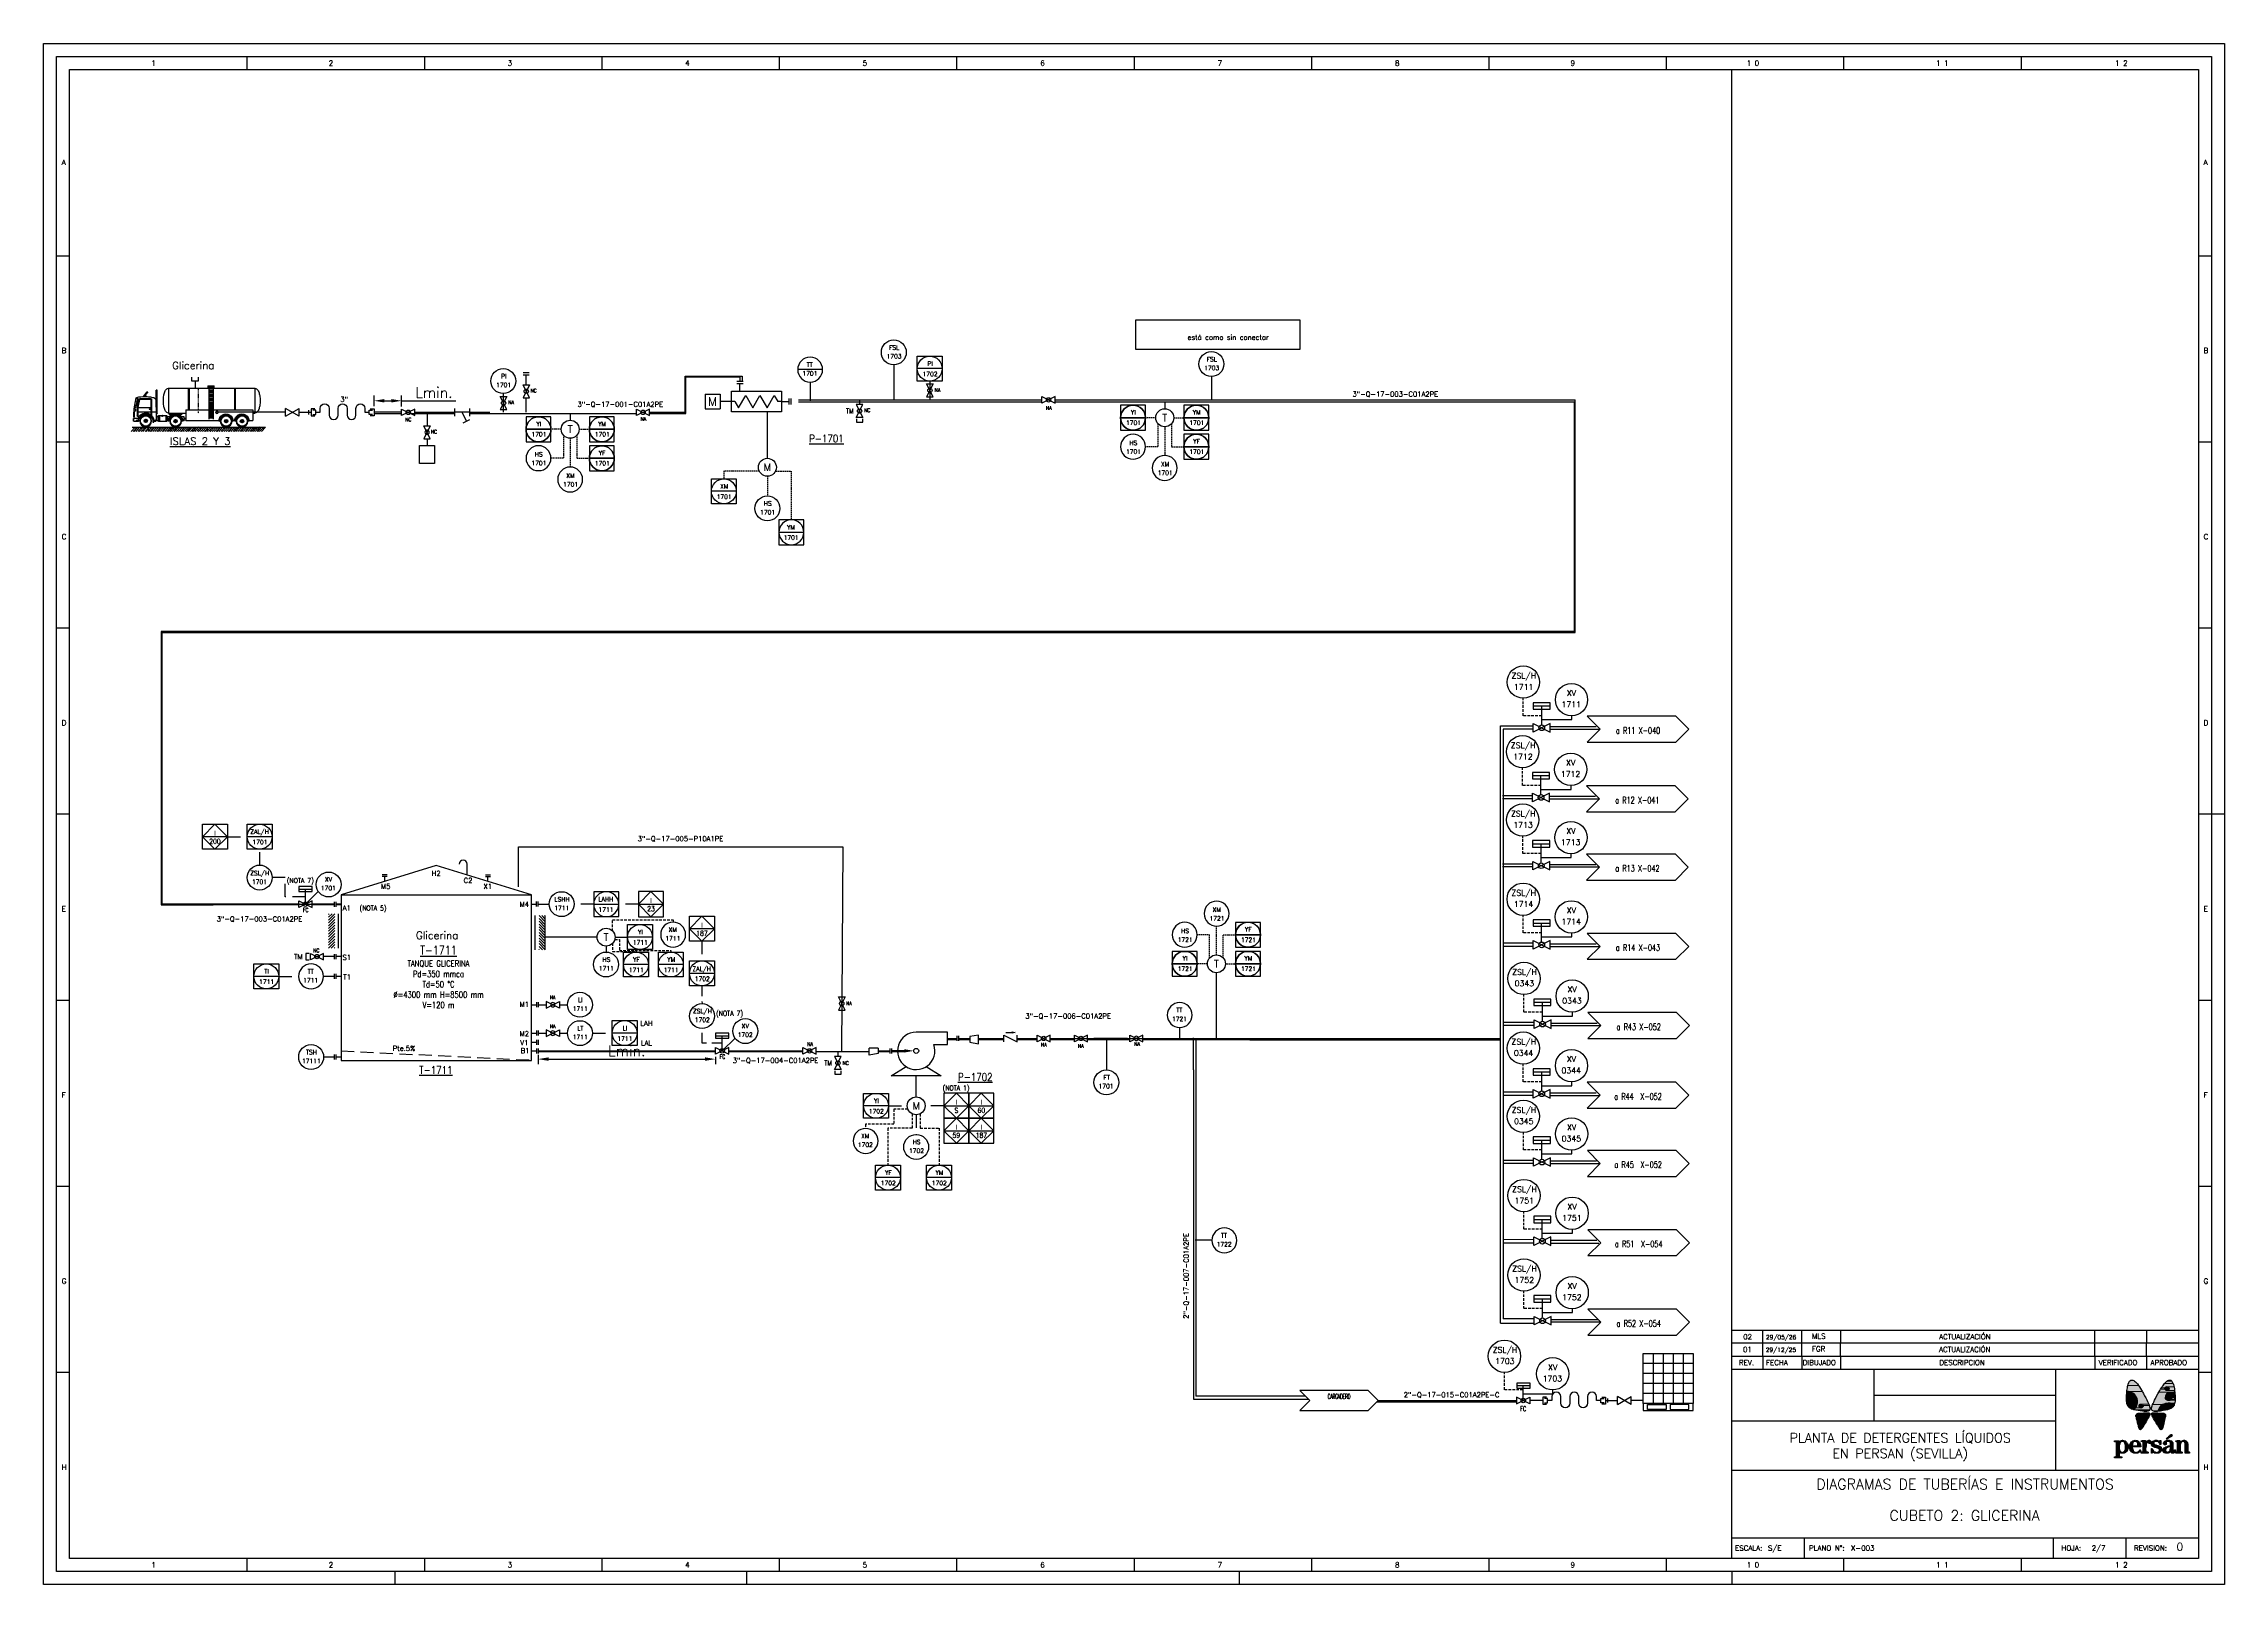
# Model space of a CAD drawing. Header units: millimetres. Extents: x 559 to 3993, y 623 to 920.
# Drawn here: x 1062.5 to 1482.5, y 622.9 to 919.5 of the extents above; entities that cross this region are included whole.
import ezdxf
from ezdxf.enums import TextEntityAlignment as Align

# ---------------------------------------------------------------- set-up
doc = ezdxf.new("R2010")
doc.units = ezdxf.units.MM
doc.linetypes.add('RAYITAS', pattern=[0.375, 0.25, -0.125])
doc.linetypes.add('TRAZOS', pattern=[0.75, 0.5, -0.25])
for name, color, linetype in [('CAJETIN', 1, 'Continuous'), ('CARGACAMIONES', 7, 'Continuous'), ('COTAS', 4, 'Continuous'), ('EQUIPOS', 5, 'Continuous'), ('EQUIPOS 02', 1, 'Continuous'), ('FORMATO', 7, 'Continuous'), ('INSTRUMENTOS', 1, 'Continuous'), ('TEX', 7, 'Continuous'), ('TEX EQUIPOS', 6, 'Continuous'), ('TEXTO-INSTRUMENTACION', 7, 'Continuous'), ('TEXTO-VALVULAS Y ACCESORIOS', 7, 'Continuous'), ('TUBERIA', 5, 'Continuous'), ('TUBERÍA2', 1, 'TRAZOS'), ('VALVULAS Y ACCESORIOS', 1, 'Continuous')]:
    doc.layers.add(name, color=color, linetype=linetype)
doc.layers.add('TUBERÍA3', color=1, linetype='Continuous', true_color=0xff0000)
doc.styles.add('PY', font='ROMANS.shx')
doc.styles.add('PY1', font='ROMANS.shx', dxfattribs={"width": 0.8})
doc.styles.add('PY3', font='ROMANS.shx', dxfattribs={"width": 0.6})
doc.styles.add('TXT', font='txt')
doc.linetypes.add('SEÑAL_MECANICA2', pattern='A,4.411183,["o",PY,S=4.130212,R=360,X=0,Y=-1.374288],0.588817,-0.374158,["",PY,S=2,R=360,X=0,Y=-0.688262],-2.183682', length=7.55784)
doc.dimstyles.new('1-5', dxfattribs={"dimtxt": 2, "dimasz": 2, "dimexe": 1, "dimexo": 0.5, "dimgap": 0.6, "dimtad": 1, "dimdec": 0, "dimlfac": 5, "dimzin": 0, "dimdsep": 46, "dimtxsty": 'PY', "dimcen": 0.7, "dimclrd": 4, "dimclre": 4, "dimclrt": 7, "dimazin": 0, "dimtfac": 1, "dimtdec": 0, "dimtofl": 0, "dimtmove": 0, "dimatfit": 3, "dimfxl": 1, "dimtolj": 1, "dimtzin": 0, "dimarcsym": 0})

# ---------------------------------------------------------------- blocks, each defined once
blk = doc.blocks.new('CAMION CISTERNA ALZ')
at = {"layer": 'CAJETIN', "color": 4, "linetype": 'RAYITAS'}
blk.add_line((38.6, 22.2), (38.6, 7.9), dxfattribs=at)
at = {"layer": 'CARGACAMIONES', "color": 4, "linetype": 'ByBlock'}
for p, q in [((55.7, 22.2), (6.1, 22.2)), ((6.1, 22.2), (6.1, 7.9)), ((17.4, 22.2), (17.4, 9.9)), ((17.8, 22.2), (17.8, 9.9)), ((33.2, 23.6), (29.5, 23.6)), ((29.5, 23.1), (29.5, 23.6)), ((33.2, 23.4), (29.5, 23.4)), ((33.2, 23.1), (29.5, 23.1)), ((29.7, 23.1), (29.7, 22.2)), ((30.1, 22.1), (30.1, 4.6)), ((32.5, 21.4), (30.1, 21.4)), ((32.5, 20.7), (30.1, 20.7)), ((32.5, 19.9), (30.1, 19.9)), ((32.5, 19.1), (30.1, 19.1)), ((32.5, 18.3), (30.1, 18.3)), ((32.5, 17.6), (30.1, 17.6)), ((32.5, 16.8), (30.1, 16.8)), ((32.5, 16), (30.1, 16)), ((32.5, 15.3), (30.1, 15.3)), ((32.5, 14.5), (30.1, 14.5)), ((32.5, 13.7), (30.1, 13.7)), ((32.5, 12.9), (30.1, 12.9)), ((32.5, 22.1), (32.5, 4.6)), ((32.9, 22.2), (32.9, 23.1)), ((33.2, 23.6), (33.2, 23.1)), ((43.9, 22.2), (43.9, 9.9)), ((44.4, 22.2), (44.4, 9.9)), ((55.7, 22.2), (55.7, 7.9)), ((62.2, 7.7), (62.2, 21.1)), ((62.2, 21.1), (62.8, 21.1)), ((62.8, 14.9), (62.8, 21.1)), ((62.8, 15), (62.8, 3.6)), ((62.8, 14.3), (63.2, 14.3)), ((62.8, 13.9), (63.2, 13.9)), ((62.8, 13.5), (63.2, 13.5)), ((62.8, 13.1), (63.2, 13.1)), ((62.8, 12.7), (63.2, 12.7)), ((65.4, 16), (65.4, 6.7)), ((71.8, 16.4), (65.8, 16.4)), ((65.8, 15.8), (65.8, 7)), ((71.8, 16), (66, 16)), ((67.5, 20.2), (69.7, 17.5)), ((67.8, 20.2), (67.5, 20.2)), ((70, 17.5), (67.8, 20.2)), ((69.1, 18.2), (68.1, 17.5)), ((72.2, 15.7), (73.2, 11.2)), ((72.6, 15.8), (73.1, 13.6)), ((73.1, 13.4), (73.1, 15.4)), ((73.1, 15.4), (73.4, 15.4)), ((73.4, 13.4), (73.1, 13.4)), ((73.1, 13.4), (73.6, 11.2)), ((73.2, 15.4), (73.2, 16.2)), ((73.4, 15.4), (73.2, 16.1)), ((73.2, 13.4), (73.2, 12.6)), ((73.2, 12.6), (73.6, 12.6)), ((73.5, 15.2), (73.3, 16.1)), ((73.4, 15.4), (73.4, 13.4)), ((74.2, 16.5), (73.5, 16.5)), ((74.2, 16.4), (73.5, 16.4)), ((74.3, 11.5), (73.7, 14.2)), ((74.2, 11.5), (73.7, 13.9)), ((75.4, 10.4), (74.1, 16.7)), ((7.4, 7.9), (6.1, 7.9)), ((7.1, 4.4), (7.1, 5.1)), ((7.1, 5.1), (7.4, 5.1)), ((7.4, 4.4), (7.1, 4.4)), ((45.8, 9.9), (7.4, 9.9)), ((7.4, 9.9), (7.4, 3.7)), ((9.5, 3.7), (7.4, 3.7)), ((9.5, 3.3), (9.9, 3.3)), ((17.3, 3.3), (17.7, 3.3)), ((18.2, 3.7), (17.7, 3.7)), ((18.6, 3.7), (17.8, 3.7)), ((18.5, 3.3), (18.9, 3.3)), ((26.4, 3.3), (26.8, 3.3)), ((45.8, 3.7), (26.8, 3.7)), ((32.5, 12.2), (30.1, 12.2)), ((32.5, 11.4), (30.1, 11.4)), ((32.5, 10.6), (30.1, 10.6)), ((32.5, 9.8), (30.1, 9.8)), ((32.5, 9.1), (30.1, 9.1)), ((32.5, 8.3), (30.1, 8.3)), ((32.5, 7.5), (30.1, 7.5)), ((32.5, 6.8), (30.1, 6.8)), ((32.5, 6), (30.1, 6)), ((32.5, 5.3), (30.1, 5.3)), ((45.8, 9.9), (45.8, 3.7)), ((55.7, 7.9), (45.8, 7.9)), ((46.7, 5), (45.8, 5)), ((46.7, 4.1), (45.8, 4.1)), ((46.7, 3.7), (46.7, 5.8)), ((46.7, 5.8), (48.3, 5.8)), ((47.5, 3.7), (46.7, 3.7)), ((47.5, 3.3), (47.9, 3.3)), ((48.2, 7.8), (48.2, 7.5)), ((55, 7.8), (48.2, 7.8)), ((48.2, 7.5), (51, 7.5)), ((50.2, 7.3), (48.2, 7.3)), ((48.2, 7.3), (48.2, 6.9)), ((48.2, 6.9), (49.4, 6.9)), ((48.4, 6.9), (48.9, 6.5)), ((48.7, 7.8), (48.7, 7.9)), ((49.3, 7.5), (49.3, 7.3)), ((52.3, 7.5), (55, 7.5)), ((55, 7.3), (53.1, 7.3)), ((53.9, 7.5), (53.9, 7.3)), ((53.9, 6.9), (55, 6.9)), ((54.8, 6.9), (54.3, 6.5)), ((54.5, 7.8), (54.5, 7.9)), ((55, 7.5), (55, 7.8)), ((55, 6.9), (55, 7.3)), ((55, 5.8), (56.3, 5.8)), ((55.4, 3.3), (55.8, 3.3)), ((56.3, 3.7), (55.8, 3.7)), ((56.3, 3.7), (56.3, 6.1)), ((56.7, 6.5), (59, 6.5)), ((61.4, 3.3), (56.7, 3.3)), ((57, 6.5), (57, 3.3)), ((57.2, 6.5), (57.2, 3.3)), ((59, 6.5), (59, 6.2)), ((59.4, 6.5), (61.4, 6.5)), ((59.4, 6.5), (59.4, 6.2)), ((60.9, 6.5), (60.9, 3.3)), ((61.1, 6.5), (61.1, 3.3)), ((61.8, 6.1), (61.8, 3.7)), ((61.8, 5.8), (62.8, 5.8)), ((62.8, 3.7), (61.8, 3.7)), ((62.8, 7.4), (62.6, 7.4)), ((62.8, 12.3), (63.2, 12.3)), ((62.8, 11.9), (63.2, 11.9)), ((62.8, 11.5), (63.2, 11.5)), ((65.4, 8.8), (62.8, 8.8)), ((63, 3.6), (63, 3.9)), ((63, 3.6), (64, 3.6)), ((64.1, 3.4), (63, 3.4)), ((64, 3.6), (64, 3.9)), ((64.1, 2.7), (64.1, 3.4)), ((64.6, 2.7), (64.1, 2.7)), ((64.6, 3.4), (64.6, 2.7)), ((73.2, 11.1), (65.8, 11.1)), ((73.2, 8.8), (65.8, 8.8)), ((66.1, 10.3), (66.1, 10.5)), ((66.1, 10.5), (66.5, 10.5)), ((66.8, 10.3), (66.1, 10.3)), ((66.8, 10.5), (66.8, 10.3)), ((73.4, 6.2), (72.5, 6.2)), ((72.7, 5.4), (72.7, 6)), ((72.7, 3.5), (72.7, 4.7)), ((72.9, 4.9), (75.6, 4.9)), ((72.9, 3.5), (72.9, 3.9)), ((72.9, 3.5), (74, 3.5)), ((75.6, 3.3), (72.9, 3.3)), ((73.2, 11.2), (73.2, 6.2)), ((73.6, 11.2), (73.6, 6.4)), ((74, 3.5), (74, 3.9)), ((74.5, 10.1), (74.5, 9.2)), ((74.6, 10.3), (74.6, 9.1)), ((75.3, 11.2), (74.7, 11.2)), ((75.3, 11.1), (74.7, 11.1)), ((75.4, 10.4), (74.7, 10.4)), ((74.7, 9), (75.4, 9)), ((75.4, 8.9), (75.2, 8.9)), ((75.4, 8.7), (75.2, 8.7)), ((75.4, 5.8), (75.2, 5.8)), ((75.3, 8.7), (75.3, 5.8)), ((75.4, 4.9), (75.4, 10.4)), ((75.4, 8.6), (75.5, 8.6)), ((75.5, 5.9), (75.4, 5.9)), ((75.5, 8.6), (75.5, 5.9)), ((75.6, 8.6), (75.5, 8.6)), ((75.5, 5.9), (75.6, 5.9)), ((75.6, 5.9), (75.6, 8.6)), ((75.8, 4.7), (75.8, 3.5)), ((75.8, 4.5), (76, 4.5)), ((76, 3.7), (75.8, 3.7)), ((76, 4.5), (76, 3.7))]:
    blk.add_line(p, q, dxfattribs=at)
at = {"layer": 'CARGACAMIONES', "color": 4}
for p, q in [((76.4, 0), (0, 0)), ((2.3, -2.5), (0, 0)), ((37.4, -1.2), (38.6, 0)), ((38, -1.8), (39.7, 0)), ((42, -2.5), (39.7, 0)), ((43.1, -2.5), (40.8, 0)), ((44.2, -2.5), (42, 0)), ((45.4, -2.5), (43.1, 0)), ((43.7, -0.6), (44.2, 0)), ((44.2, -1.2), (45.4, 0)), ((44.8, -1.8), (46.5, 0)), ((48.8, -2.5), (46.5, 0)), ((49.9, -2.5), (47.6, 0)), ((3.4, -2.5), (1.1, 0)), ((4.5, -2.5), (2.3, 0)), ((2.8, -0.6), (3.4, 0)), ((3.4, -1.2), (4.5, 0)), ((4, -1.8), (5.7, 0)), ((4.5, -2.5), (6.2, -0.6)), ((5.6, -2.5), (6.8, -1.2)), ((8, -2.5), (5.7, 0)), ((6.7, -2.5), (7.3, -1.8)), ((9.1, -2.5), (6.8, 0)), ((10.2, -2.5), (7.9, 0)), ((11.3, -2.5), (9, 0)), ((10.2, -1.2), (11.3, 0)), ((10.7, -1.8), (12.4, 0)), ((11.3, -2.5), (13, -0.6)), ((14.7, -2.5), (12.4, 0)), ((12.4, -2.5), (13.6, -1.2)), ((13.5, -2.5), (14.1, -1.8)), ((15.9, -2.5), (13.6, 0)), ((17, -2.5), (14.7, 0)), ((18.1, -2.5), (15.8, 0)), ((16.4, -0.6), (17, 0)), ((17, -1.2), (18.1, 0)), ((17.5, -1.9), (19.2, 0)), ((18.1, -2.5), (19.8, -0.6)), ((21.5, -2.5), (19.2, 0)), ((19.2, -2.5), (20.4, -1.2)), ((20.3, -2.5), (20.9, -1.8)), ((22.6, -2.5), (20.4, 0)), ((23.8, -2.5), (21.5, 0)), ((24.9, -2.5), (22.6, 0)), ((23.2, -0.9), (23.8, -0.3)), ((23.7, -1.2), (24.9, 0)), ((24.3, -1.9), (26, 0)), ((24.8, -2.5), (26.6, -0.6)), ((28.3, -2.5), (26, 0)), ((26, -2.5), (27.1, -1.2)), ((29.4, -2.5), (27.1, 0)), ((27.1, -2.5), (27.7, -1.8)), ((30.6, -2.5), (28.3, 0)), ((31.7, -2.5), (29.4, 0)), ((30, -0.8), (30.6, -0.1)), ((30.5, -1.2), (31.7, 0)), ((31.1, -1.9), (32.8, 0)), ((31.6, -2.5), (33.4, -0.6)), ((35.1, -2.5), (32.8, 0)), ((32.8, -2.5), (33.9, -1.2)), ((36.2, -2.5), (33.9, 0)), ((33.9, -2.5), (34.5, -1.8)), ((37.3, -2.5), (35.1, 0)), ((38.5, -2.5), (36.2, 0)), ((36.9, -0.8), (37.4, -0.1)), ((38.5, -2.5), (40.3, -0.6)), ((39.7, -2.5), (40.8, -1.2)), ((40.8, -2.5), (41.4, -1.8)), ((45.3, -2.5), (47, -0.6)), ((46.4, -2.5), (47.6, -1.2)), ((47.6, -2.5), (48.2, -1.8)), ((51, -2.5), (48.7, 0)), ((52.2, -2.5), (49.9, 0)), ((50.4, -0.6), (51, 0)), ((51, -1.2), (52.1, 0)), ((51.6, -1.8), (53.3, 0)), ((52.1, -2.5), (53.8, -0.6)), ((53.2, -2.5), (54.4, -1.2)), ((55.6, -2.5), (53.3, 0)), ((56.7, -2.5), (54.4, 0)), ((54.4, -2.5), (55, -1.8)), ((57.8, -2.5), (55.5, 0)), ((58.9, -2.5), (56.7, 0)), ((57.8, -1.2), (58.9, 0)), ((58.4, -1.8), (60.1, 0)), ((58.9, -2.5), (60.6, -0.6)), ((60, -2.5), (61.2, -1.2)), ((62.3, -2.5), (60.1, 0)), ((61.1, -2.5), (61.7, -1.8)), ((63.5, -2.5), (61.2, 0)), ((64.6, -2.5), (62.3, 0)), ((65.7, -2.5), (63.4, 0)), ((64, -0.6), (64.6, 0)), ((64.6, -1.2), (65.7, 0)), ((65.1, -1.9), (66.8, 0)), ((65.7, -2.5), (67.4, -0.6)), ((69.1, -2.5), (66.8, 0)), ((66.8, -2.5), (68, -1.2)), ((67.9, -2.5), (68.5, -1.8)), ((70.3, -2.5), (68, 0)), ((71.4, -2.5), (69.1, 0)), ((72.5, -2.5), (70.2, 0)), ((70.8, -0.9), (71.4, -0.3)), ((71.4, -1.2), (72.5, 0)), ((71.9, -1.9), (73.6, 0)), ((72.5, -2.5), (74.2, -0.6)), ((75.9, -2.5), (73.6, 0)), ((73.6, -2.5), (74.8, -1.2)), ((74.7, -2.5), (75.3, -1.8)), ((77, -2.5), (74.8, 0))]:
    blk.add_line(p, q, dxfattribs=at)
at = {"layer": 'CARGACAMIONES', "color": 4, "linetype": 'ByBlock'}
for centre, radius in [((13.5, 3.4), 3.38), ((13.5, 3.4), 0.794), ((13, 3.4), 0.0993), ((13.1, 3.8), 0.0993), ((13.1, 3), 0.0993), ((13.5, 3.4), 0.397), ((13.5, 4), 0.0993), ((13.5, 2.8), 0.0993), ((14, 3.8), 0.0993), ((14, 3), 0.0993), ((14.1, 3.4), 0.0993), ((22.6, 3.4), 3.38), ((22.6, 3.4), 0.794), ((22, 3.4), 0.0993), ((22.2, 3.8), 0.0993), ((22.2, 3), 0.0993), ((22.6, 3.4), 0.397), ((22.6, 4), 0.0993), ((22.6, 2.8), 0.0993), ((23, 3.8), 0.0993), ((23, 3), 0.0993), ((23.2, 3.4), 0.0993), ((51.6, 3.4), 3.38), ((51.6, 3.4), 0.794), ((51, 3.4), 0.0993), ((51.2, 3.8), 0.0993), ((51.2, 3), 0.0993), ((51.6, 3.4), 0.397), ((51.6, 4), 0.0993), ((51.6, 2.8), 0.0993), ((52, 3.8), 0.0993), ((52, 3), 0.0993), ((52.2, 3.4), 0.0993), ((59.2, 6.5), 0.199), ((68.7, 3.5), 3.38), ((68.7, 3.5), 0.794), ((68.1, 3.5), 0.0993), ((68.3, 3.9), 0.0993), ((68.3, 3.1), 0.0993), ((68.7, 3.5), 0.397), ((68.7, 4.1), 0.0993), ((68.7, 2.9), 0.0993), ((69.1, 3.9), 0.0993), ((69.1, 3.1), 0.0993), ((69.3, 3.5), 0.0993)]:
    blk.add_circle(centre, radius, dxfattribs=at)
at = {"layer": 'CARGACAMIONES', "color": 4, "linetype": 'Continuous'}
blk.add_circle((27.9, 8.4), 0.718, dxfattribs=at)
at = {"layer": 'CARGACAMIONES', "color": 4, "linetype": 'ByBlock'}
for centre, radius, start, end in [((20.3, 15.1), 17.2, 170.2727, 180), ((20.3, 15.1), 17.2, 180, 189.7273), ((13.2, 16.3), 10, 157.5177, 170.2727), ((8.8, 18.2), 5.23, 135.0251, 157.5177), ((6.1, 20.9), 1.36, 90, 135.0251), ((55.7, 20.9), 1.36, 44.9749, 90), ((53, 18.2), 5.23, 22.4823, 44.9749), ((48.5, 16.3), 10, 9.7273, 22.4823), ((41.4, 15.1), 17.2, 360, 9.7273), ((41.4, 15.1), 17.2, 350.2727, 0), ((64.8, 15), 1.99, 90, 180), ((69.3, -2.4), 19.9, 77.0128, 102.9872), ((65.8, 16), 0.397, 90, 180), ((66, 15.8), 0.199, 90, 180), ((69.7, 17.7), 0.0993, 0, 180), ((69.7, 17.7), 0.0993, 180, 0), ((71.8, 15.6), 0.794, 11.9442, 90), ((71.8, 15.6), 0.397, 11.9442, 90), ((73.5, 16.2), 0.298, 90, 191.9761), ((73.5, 16.2), 0.199, 90, 191.9761), ((72.4, 14.4), 1.4, 315, 45), ((73.7, 16.6), 0.397, 11.9761, 90), ((13.2, 13.9), 10, 189.7273, 202.4823), ((8.8, 12), 5.23, 202.4823, 224.9749), ((6.1, 9.3), 1.36, 224.9749, 270), ((13.6, 3.4), 4.12, 358.6196, 181.3804), ((13.6, 3.4), 3.72, 358.4724, 181.5276), ((13.5, 3.4), 2.98, 90, 270), ((13.5, 3.4), 0.993, 90, 270), ((13.5, 3.4), 2.98, 270, 90), ((13.5, 3.4), 0.993, 270, 90), ((22.7, 3.4), 4.12, 358.6196, 181.3804), ((22.7, 3.4), 3.72, 358.4724, 181.5276), ((22.6, 3.4), 2.98, 90, 270), ((22.6, 3.4), 0.993, 90, 270), ((22.6, 3.4), 2.98, 270, 90), ((22.6, 3.4), 0.993, 270, 90), ((51.7, 3.4), 4.12, 358.6196, 181.3804), ((51.7, 3.4), 3.72, 358.4724, 181.5276), ((51.6, 3.4), 2.98, 90, 270), ((51.6, 3.4), 0.993, 90, 270), ((51.6, 3.4), 2.98, 270, 90), ((51.6, 3.4), 0.993, 270, 90), ((55.7, 9.3), 1.36, 270, 315.0251), ((56.7, 6.1), 0.397, 90, 180), ((56.7, 3.7), 0.397, 180, 270), ((53, 12), 5.23, 315.0251, 337.5177), ((48.5, 13.9), 10, 337.5177, 350.2727), ((59.2, 6.2), 0.199, 180, 0), ((61.4, 6.1), 0.397, 0, 90), ((61.4, 3.7), 0.397, 270, 0), ((62.6, 7.7), 0.397, 180, 270), ((63, 3.6), 0.199, 180, 270), ((63.5, 3.4), 0.674, 45, 135), ((68.7, 3.5), 4.62, 31.8706, 181.3804), ((68.7, 3.5), 4.12, 17.5788, 181.3804), ((68.7, 3.5), 2.98, 90, 270), ((68.7, 3.5), 0.993, 90, 270), ((68.7, 3.5), 2.98, 270, 90), ((68.7, 3.5), 0.993, 270, 90), ((72.7, 5.7), 0.298, 270, 90), ((72.9, 4.7), 0.199, 90, 180), ((72.9, 3.5), 0.199, 180, 270), ((68.7, 3.5), 4.62, 17.5788, 25.7368), ((73.5, 3.3), 0.843, 45, 135), ((73.4, 6.4), 0.199, 270, 0), ((74.7, 11.6), 0.497, 191.9761, 270), ((74.7, 11.6), 0.397, 191.9761, 270), ((74.7, 10.3), 0.0993, 90, 180), ((74.7, 9.1), 0.0993, 180, 270), ((75.6, 4.7), 0.199, 0, 90), ((75.6, 3.5), 0.199, 270, 0)]:
    blk.add_arc(centre, radius, start, end, dxfattribs=at)
at = {"layer": 'CARGACAMIONES', "color": 4}
for start, end in [(357.7085, 177.7085), (177.7085, 357.7085)]:
    blk.add_arc((74.8, -1.4), 0.0145, start, end, dxfattribs=at)
blk = doc.blocks.new('VALV GLOB-V')
at = {"layer": 'INSTRUMENTOS', "color": 1, "flags": 128}
blk.add_lwpolyline([(5.7, -1.43), (5.7, 1.43), (0, -1.43), (0, 1.43)], close=True, dxfattribs=at)
at = {"layer": 'INSTRUMENTOS', "color": 1}
blk.add_circle((2.85, 0), 0.95, dxfattribs=at)
at = {"layer": 'INSTRUMENTOS', "color": 7, "linetype": 'SEÑAL_MECANICA2', "style": 'PY'}
blk.add_attdef('REF.', text='', height=2, dxfattribs=at).set_placement((3, -3.37), align=Align.MIDDLE)
blk = doc.blocks.new('*D25')
at = {"layer": 'COTAS', "color": 4, "lineweight": -2, "transparency": 16777216}
for p, q in [((1126.11, 849.72), (1126.11, 851.77)), ((1128.11, 850.77), (1129.42, 850.77)), ((1131.42, 849.68), (1131.42, 851.77)), ((1131.42, 850.77), (1141.86, 850.77))]:
    blk.add_line(p, q, dxfattribs=at)
at = {"layer": 'COTAS', "color": 4, "transparency": 16777216}
for points in [[(1128.11, 851.11), (1128.11, 850.44), (1126.11, 850.77)], [(1129.42, 851.11), (1129.42, 850.44), (1131.42, 850.77)]]:
    blk.add_solid(points, dxfattribs=at)
at = {"layer": 'Defpoints', "color": 0, "transparency": 16777216}
for p in [(1126.11, 849.22), (1131.42, 850.77), (1131.42, 849.18)]:
    blk.add_point(p, dxfattribs=at)
at = {"layer": 'COTAS', "color": 7, "transparency": 16777216, "insert": (1137.64, 852.37), "char_height": 2, "attachment_point": 5, "style": 'PY'}
blk.add_mtext('\\A1;Lmin.', dxfattribs=at)
blk = doc.blocks.new('MANG-VAL')
at = {"layer": 'INSTRUMENTOS', "color": 1}
for p, q in [((0, 1.5), (0, -1.5)), ((6, 0), (0, 0)), ((3, 0), (4.8, -3.6)), ((6, 1.5), (6, -1.5)), ((3.46, -4.27), (6.14, -2.93))]:
    blk.add_line(p, q, dxfattribs=at)
blk = doc.blocks.new('SEÑAL CIR')
at = {"color": 1}
blk.add_circle((0, 5.7), 5.7, dxfattribs=at)
at = {"layer": 'INSTRUMENTOS', "linetype": 'Continuous', "style": 'PY', "flags": 4}
for p in [(0.18, 6.94), (0.13, 2.95)]:
    blk.add_attdef('---', text='', height=2, dxfattribs=at).set_placement(p, align=Align.CENTER)
blk = doc.blocks.new('SEÑAL CIRCU MARCO')
at = {"color": 1, "linetype": 'Continuous', "ltscale": 0.5}
blk.add_line((5.7, 5.7), (-5.7, 5.7), dxfattribs=at)
at = {"color": 1, "flags": 128}
blk.add_lwpolyline([(5.7, 0), (-5.7, 0), (-5.7, 11.4), (5.7, 11.4)], close=True, dxfattribs=at)
at = {"color": 1}
blk.add_circle((0, 5.7), 5.7, dxfattribs=at)
at = {"style": 'PY'}
for tag, p in [('XXX', (0.18, 7.98)), ('YYY', (0.13, 3.24))]:
    blk.add_attdef(tag, text='', height=2, dxfattribs=at).set_placement(p, align=Align.MIDDLE)
blk = doc.blocks.new('SECUENCIA PROGRAMADA EN SISTEMA DE CONTROL PLC')
at = {"layer": 'INSTRUMENTOS'}
blk.add_line((-5, 5), (5, 5), dxfattribs=at)
at = {"layer": 'INSTRUMENTOS', "flags": 128}
for points in [[(0, 0), (-5, 5), (0, 10), (5, 5)], [(-5, 0), (5, 0), (5, 10), (-5, 10)]]:
    blk.add_lwpolyline(points, close=True, dxfattribs=at)
at = {"layer": 'TEXTO-INSTRUMENTACION', "linetype": 'Continuous', "style": 'PY1', "width": 0.8}
for tag, p in [('XXX', (0.01, 6.43)), ('YYY', (0.01, 3.17))]:
    blk.add_attdef(tag, text='', height=2, dxfattribs=at).set_placement(p, align=Align.MIDDLE_CENTER)
blk = doc.blocks.new('REDUCCION')
at = {"color": 1}
for p, q in [((0, 2), (0, -2)), ((4, 1.25), (0, 2)), ((4, -1.25), (4, 1.25)), ((0, -2), (4, -1.25))]:
    blk.add_line(p, q, dxfattribs=at)
at = {"style": 'PY1', "width": 0.8}
blk.add_attdef('.', text='', height=2, dxfattribs=at).set_placement((2, -3.65), align=Align.MIDDLE)
blk = doc.blocks.new('FLECHA')
at = {"color": 1}
blk.add_solid([(-0.9, -5), (0.9, -5), (0, 0)], dxfattribs=at)
blk = doc.blocks.new('*D21')
at = {"layer": 'COTAS', "color": 4, "lineweight": -2, "transparency": 16777216}
for p, q in [((1157.71, 724.87), (1157.71, 723.02)), ((1159.71, 724.02), (1189.87, 724.02)), ((1191.87, 724.47), (1191.87, 723.02))]:
    blk.add_line(p, q, dxfattribs=at)
at = {"layer": 'COTAS', "color": 4, "transparency": 16777216}
for points in [[(1159.71, 724.36), (1159.71, 723.69), (1157.71, 724.02)], [(1189.87, 724.36), (1189.87, 723.69), (1191.87, 724.02)]]:
    blk.add_solid(points, dxfattribs=at)
at = {"layer": 'Defpoints', "color": 0, "transparency": 16777216}
for p in [(1157.71, 725.37), (1191.87, 724.97), (1191.87, 724.02)]:
    blk.add_point(p, dxfattribs=at)
at = {"layer": 'COTAS', "color": 7, "transparency": 16777216, "insert": (1174.79, 725.62), "char_height": 2, "attachment_point": 5, "style": 'PY'}
blk.add_mtext('\\A1;Lmin.', dxfattribs=at)
blk = doc.blocks.new('VALVULA RETENCION')
at = {"layer": 'VALVULAS Y ACCESORIOS'}
blk.add_line((0.79, 2.4), (3.43, 2.4), dxfattribs=at)
at = {"layer": 'VALVULAS Y ACCESORIOS', "flags": 128}
blk.add_lwpolyline([(0, -1.33), (0, 1.33), (5.33, -1.33), (5.33, 1.33)], dxfattribs=at)
blk.add_lwpolyline([(4.65, 2.4), (3.43, 2.14), (3.43, 2.66)], close=True, dxfattribs=at)
at = {"layer": 'TEXTO-VALVULAS Y ACCESORIOS', "linetype": 'SEÑAL_MECANICA2', "style": 'PY1', "width": 0.8}
blk.add_attdef('REF.', text='', height=2, dxfattribs=at).set_placement((2.94, -3.07), align=Align.MIDDLE)
blk = doc.blocks.new('MARCO-A1')
at = {"layer": 'FORMATO', "color": 5}
for p, q in [((78.42, 589), (78.42, 584)), ((146.83, 589), (146.83, 584)), ((215.25, 589), (215.25, 584)), ((283.67, 589), (283.67, 584)), ((352.08, 589), (352.08, 584)), ((420.5, 589), (420.5, 584)), ((488.92, 589), (488.92, 584)), ((557.33, 589), (557.33, 584)), ((625.75, 589), (625.75, 584)), ((694.17, 589), (694.17, 584)), ((762.58, 589), (762.58, 584)), ((5, 512.25), (10, 512.25)), ((831, 512.25), (836, 512.25)), ((5, 440.5), (10, 440.5)), ((831, 440.5), (836, 440.5)), ((5, 368.75), (10, 368.75)), ((831, 368.75), (836, 368.75)), ((5, 297), (10, 297)), ((831, 297), (836, 297)), ((5, 225.25), (10, 225.25)), ((831, 225.25), (836, 225.25)), ((5, 153.5), (10, 153.5)), ((831, 153.5), (836, 153.5)), ((5, 81.75), (10, 81.75)), ((831, 81.75), (836, 81.75)), ((78.42, 10), (78.42, 5)), ((146.83, 10), (146.83, 5)), ((215.25, 10), (215.25, 5)), ((283.67, 10), (283.67, 5)), ((352.08, 10), (352.08, 5)), ((420.5, 10), (420.5, 5)), ((488.92, 10), (488.92, 5)), ((557.33, 10), (557.33, 5)), ((625.75, 10), (625.75, 5)), ((694.17, 10), (694.17, 5)), ((762.58, 10), (762.58, 5))]:
    blk.add_line(p, q, dxfattribs=at)
at = {"layer": 'FORMATO', "color": 1, "linetype": 'Continuous'}
for p, q in [((836, 297), (841, 297)), ((135.5, 5), (135.5, 0)), ((271, 5), (271, 0)), ((461, 5), (461, 0)), ((651, 5), (651, 0))]:
    blk.add_line(p, q, dxfattribs=at)
at = {"layer": 'FORMATO', "color": 1}
blk.add_lwpolyline([(0, 594), (841, 594), (841, 0), (0, 0)], close=True, dxfattribs=at)
at = {"layer": 'FORMATO', "color": 5}
blk.add_lwpolyline([(5, 589), (836, 589), (836, 5), (5, 5)], close=True, dxfattribs=at)
at = {"layer": 'FORMATO', "color": 8, "linetype": 'Continuous'}
blk.add_lwpolyline([(10, 584), (831, 584), (831, 10), (10, 10)], close=True, dxfattribs=at)
at = {"layer": 'FORMATO', "color": 1, "style": 'PY'}
for s, p in [('1', (41.52, 585.5)), ('2', (109.93, 585.5)), ('3', (178.99, 585.5)), ('4', (247.4, 585.5)), ('5', (315.82, 585.5)), ('6', (384.34, 585.5)), ('7', (452.75, 585.5)), ('8', (521.17, 585.5)), ('9', (588.85, 585.5)), ('1 0', (656.77, 585.5)), ('1 1', (729.83, 585.5)), ('1 2', (798.88, 585.5)), ('A', (7, 547.25)), ('A', (833, 547.25)), ('B', (7, 474.67)), ('B', (833, 474.67)), ('C', (7, 402.92)), ('C', (833, 402.92)), ('D', (7, 331.17)), ('D', (833, 331.17)), ('E', (7, 259.42)), ('E', (833, 259.42)), ('F', (7, 187.67)), ('F', (833, 187.67)), ('G', (7, 115.92)), ('G', (833, 115.92)), ('H', (7, 44.17)), ('H', (833, 44.17)), ('1', (41.52, 6.5)), ('2', (109.93, 6.5)), ('3', (178.99, 6.5)), ('4', (247.4, 6.5)), ('5', (315.82, 6.5)), ('6', (384.34, 6.5)), ('7', (452.75, 6.5)), ('8', (521.17, 6.5)), ('9', (588.85, 6.5)), ('1 0', (656.77, 6.5)), ('1 1', (729.83, 6.5)), ('1 2', (798.88, 6.5))]:
    blk.add_text(s, height=2, dxfattribs=at).set_placement(p)
blk = doc.blocks.new('Simbolo persan')
at = {"layer": 'CAJETIN', "true_color": 0x0080ad, "transparency": 33554559}
h = blk.add_hatch(color=144, dxfattribs=at)
h.paths.add_polyline_path([(3046.77, 1411.45), (3046.51, 1411.37), (3046.26, 1411.5), (3046.17, 1411.62), (3046.17, 1411.92), (3046.26, 1412.05), (3046.34, 1412.09), (3046.39, 1412.13), (3046.47, 1412.13), (3046.56, 1412.17), (3046.6, 1412.13), (3046.72, 1412.13), (3046.85, 1412), (3046.89, 1411.92), (3046.89, 1411.88), (3046.94, 1411.88), (3046.94, 1411.67), (3046.89, 1411.62), (3046.85, 1411.54)])
h.paths.add_polyline_path([(3048.25, 1411.33), (3048.25, 1411.54), (3048.21, 1411.62), (3048.21, 1411.71), (3048.16, 1411.79), (3048.16, 1411.88), (3048.12, 1411.92), (3048.12, 1412), (3048.08, 1412.09), (3048.08, 1412.13), (3048.04, 1412.13), (3048.04, 1412.17), (3047.95, 1412.34), (3047.95, 1412.39), (3047.91, 1412.47), (3047.87, 1412.6), (3047.74, 1412.85), (3047.66, 1412.98), (3047.57, 1413.19), (3047.49, 1413.36), (3047.4, 1413.49), (3047.27, 1413.78), (3047.23, 1413.78), (3047.11, 1413.99), (3047.11, 1414.04), (3047.06, 1414.16), (3046.98, 1414.25), (3046.85, 1414.5), (3046.81, 1414.54), (3046.81, 1414.63), (3046.68, 1414.8), (3046.64, 1414.84), (3046.51, 1415.05), (3046.47, 1415.14), (3046.34, 1415.31), (3046.22, 1415.56), (3046.05, 1415.77), (3045.92, 1415.98), (3045.67, 1416.24), (3045.62, 1416.32), (3045.5, 1416.45), (3045.45, 1416.45), (3045.33, 1416.58), (3045.2, 1416.66), (3045.16, 1416.7), (3045.07, 1416.75), (3044.99, 1416.75), (3044.95, 1416.79), (3044.65, 1416.79), (3044.61, 1416.75), (3044.57, 1416.75), (3044.48, 1416.7), (3044.44, 1416.66), (3044.4, 1416.58), (3044.35, 1416.58), (3044.18, 1416.32), (3044.18, 1416.24), (3044.1, 1416.03), (3044.06, 1415.98), (3043.97, 1415.56), (3043.93, 1415.48), (3043.93, 1415.31), (3043.89, 1415.14), (3043.89, 1415.05), (3043.85, 1414.84), (3043.85, 1414.8), (3043.8, 1414.63), (3043.8, 1414.59), (3044.14, 1414.59), (3044.23, 1414.54), (3044.31, 1414.54), (3044.52, 1414.5), (3044.69, 1414.42), (3044.73, 1414.42), (3044.99, 1414.25), (3045.16, 1414.16), (3045.29, 1414.04), (3045.29, 1413.99), (3045.5, 1413.78), (3045.67, 1413.49), (3045.71, 1413.36), (3045.79, 1413.19), (3045.84, 1412.98), (3045.88, 1412.85), (3045.88, 1412.34), (3045.84, 1412.17), (3045.84, 1412.09), (3045.79, 1412.05), (3045.75, 1411.92), (3045.75, 1411.84), (3045.71, 1411.84), (3045.71, 1411.75), (3045.67, 1411.71), (3045.67, 1411.67), (3045.62, 1411.62), (3045.54, 1411.5), (3045.5, 1411.41), (3045.37, 1411.28), (3045.33, 1411.2), (3045.2, 1411.07), (3045.24, 1411.07), (3045.33, 1411.03), (3045.45, 1411.03), (3045.79, 1410.95), (3046, 1410.9), (3046.39, 1410.86), (3046.85, 1410.78), (3047.06, 1410.78), (3047.23, 1410.73), (3047.7, 1410.73), (3047.78, 1410.78), (3047.91, 1410.78), (3048.08, 1410.86), (3048.21, 1410.99), (3048.21, 1411.03), (3048.25, 1411.03), (3048.25, 1411.2), (3048.29, 1411.28)], flags=0)
h = blk.add_hatch(color=144, dxfattribs=at)
h.paths.add_polyline_path([(3050.2, 1414.84), (3050.15, 1414.76), (3050.07, 1414.63), (3049.9, 1414.29), (3049.86, 1414.25), (3049.86, 1414.21), (3049.82, 1414.12), (3049.77, 1414.12), (3049.73, 1413.99), (3049.6, 1413.78), (3049.56, 1413.66), (3049.52, 1413.57), (3049.39, 1413.36), (3049.35, 1413.27), (3049.35, 1413.23), (3049.31, 1413.23), (3049.31, 1413.15), (3049.26, 1413.11), (3049.22, 1413.02), (3049.18, 1412.98), (3049.18, 1412.94), (3049.14, 1412.89), (3049.1, 1412.72), (3048.97, 1412.47), (3048.88, 1412.34), (3048.88, 1412.3), (3048.84, 1412.26), (3048.84, 1412.17), (3048.76, 1412.05), (3048.71, 1411.88), (3048.71, 1411.84), (3048.67, 1411.75), (3048.63, 1411.62), (3048.63, 1411.54), (3048.59, 1411.45), (3048.59, 1411.16), (3048.63, 1411.12), (3048.63, 1411.03), (3048.71, 1410.9), (3048.76, 1410.9), (3048.93, 1410.82), (3048.97, 1410.78), (3049.1, 1410.78), (3049.14, 1410.73), (3049.65, 1410.73), (3049.73, 1410.78), (3049.86, 1410.78), (3049.86, 1410.9), (3049.9, 1410.9), (3049.9, 1411.03), (3049.94, 1411.12), (3049.94, 1411.16), (3050.03, 1411.28), (3050.03, 1411.37), (3050.2, 1411.54), (3050.24, 1411.62), (3050.32, 1411.75), (3050.45, 1411.84), (3050.53, 1411.88), (3050.75, 1412.05), (3050.96, 1412.17), (3051.25, 1412.26), (3051.38, 1412.3), (3051.47, 1412.3), (3051.76, 1412.34), (3052.19, 1412.34), (3052.4, 1412.3), (3052.48, 1412.26), (3052.61, 1412.22), (3052.82, 1412.13), (3052.91, 1412.09), (3052.95, 1412.05), (3052.95, 1412.09), (3052.99, 1412.13), (3052.99, 1412.22), (3053.03, 1412.26), (3053.03, 1412.34), (3053.08, 1412.47), (3053.08, 1412.55), (3053.12, 1412.72), (3053.12, 1413.27), (3053.03, 1413.32), (3053.03, 1413.36), (3052.95, 1413.4), (3052.82, 1413.49), (3052.61, 1413.49), (3052.57, 1413.4), (3052.52, 1413.36), (3052.52, 1413.32), (3052.48, 1413.27), (3052.44, 1413.19), (3052.4, 1413.15), (3052.4, 1413.11), (3052.36, 1413.11), (3052.31, 1413.02), (3052.23, 1412.98), (3052.19, 1412.94), (3052.1, 1412.89), (3051.76, 1412.89), (3051.38, 1413.02), (3051.25, 1413.15), (3051.21, 1413.23), (3051.21, 1413.36), (3051.25, 1413.57), (3051.25, 1413.66), (3051.3, 1413.78), (3051.38, 1413.99), (3051.47, 1414.12), (3051.59, 1414.25), (3051.68, 1414.29), (3052.06, 1414.29), (3052.19, 1414.25), (3052.31, 1414.25), (3052.44, 1414.29), (3052.61, 1414.29), (3052.99, 1414.54), (3053.03, 1414.63), (3053.03, 1414.88), (3052.99, 1414.97), (3052.99, 1415.14), (3052.95, 1415.26), (3052.95, 1415.43), (3052.91, 1415.48), (3052.91, 1415.52), (3052.86, 1415.65), (3052.86, 1415.73), (3052.82, 1415.9), (3052.74, 1416.11), (3052.69, 1416.24), (3052.65, 1416.28), (3052.57, 1416.45), (3052.57, 1416.49), (3052.31, 1416.75), (3052.23, 1416.75), (3052.19, 1416.79), (3051.97, 1416.79), (3051.89, 1416.75), (3051.85, 1416.75), (3051.72, 1416.7), (3051.68, 1416.66), (3051.55, 1416.58), (3051.09, 1416.11), (3050.92, 1415.9), (3050.79, 1415.73), (3050.75, 1415.65), (3050.66, 1415.52), (3050.62, 1415.52), (3050.62, 1415.48), (3050.58, 1415.43), (3050.49, 1415.31), (3050.45, 1415.22), (3050.37, 1415.14), (3050.37, 1415.05), (3050.32, 1415.05), (3050.24, 1414.88)])
h.paths.add_polyline_path([(3051.42, 1414.76), (3051.34, 1414.84), (3051.25, 1414.88), (3051.21, 1414.97), (3051.21, 1415.05), (3051.17, 1415.14), (3051.21, 1415.18), (3051.21, 1415.31), (3051.3, 1415.43), (3051.42, 1415.48), (3051.59, 1415.52), (3051.68, 1415.48), (3051.72, 1415.48), (3051.8, 1415.43), (3051.85, 1415.39), (3051.93, 1415.26), (3051.97, 1415.14), (3051.93, 1414.97), (3051.89, 1414.88), (3051.85, 1414.88), (3051.8, 1414.8), (3051.72, 1414.76)], flags=0)
at = {"layer": 'CAJETIN', "true_color": 0xa3cbc0, "transparency": 33554559}
for points in [[(3051.68, 1415.48), (3051.59, 1415.52), (3051.42, 1415.48), (3051.3, 1415.43), (3051.3, 1415.39), (3051.21, 1415.31), (3051.21, 1415.18), (3051.17, 1415.14), (3051.21, 1415.05), (3051.21, 1414.97), (3051.25, 1414.88), (3051.3, 1414.88), (3051.34, 1414.84), (3051.34, 1414.8), (3051.42, 1414.76), (3051.72, 1414.76), (3051.8, 1414.8), (3051.8, 1414.84), (3051.89, 1414.88), (3051.93, 1414.97), (3051.93, 1415.05), (3051.97, 1415.14), (3051.93, 1415.18), (3051.93, 1415.31), (3051.85, 1415.39), (3051.85, 1415.43), (3051.72, 1415.48)], [(3044.14, 1414.59), (3043.8, 1414.59), (3043.8, 1414.25), (3043.76, 1414.16), (3043.76, 1412.72), (3043.8, 1412.6), (3043.8, 1412.47), (3043.85, 1412.34), (3043.85, 1412.3), (3043.89, 1412.09), (3043.93, 1411.96), (3044.1, 1411.71), (3044.14, 1411.62), (3044.35, 1411.41), (3044.4, 1411.41), (3044.52, 1411.33), (3044.57, 1411.28), (3044.73, 1411.2), (3044.82, 1411.2), (3044.95, 1411.16), (3044.99, 1411.12), (3045.12, 1411.12), (3045.16, 1411.07), (3045.2, 1411.07), (3045.2, 1411.12), (3045.24, 1411.12), (3045.24, 1411.16), (3045.29, 1411.2), (3045.33, 1411.2), (3045.41, 1411.28), (3045.41, 1411.33), (3045.5, 1411.41), (3045.58, 1411.54), (3045.67, 1411.71), (3045.71, 1411.84), (3045.75, 1411.84), (3045.84, 1412.09), (3045.88, 1412.3), (3045.88, 1412.85), (3045.79, 1413.19), (3045.71, 1413.36), (3045.67, 1413.49), (3045.58, 1413.66), (3045.5, 1413.78), (3045.41, 1413.87), (3045.29, 1414.04), (3045.16, 1414.16), (3044.99, 1414.25), (3044.95, 1414.29), (3044.52, 1414.5), (3044.31, 1414.54)], [(3046.6, 1412.13), (3046.56, 1412.17), (3046.51, 1412.13), (3046.39, 1412.13), (3046.3, 1412.09), (3046.26, 1412.05), (3046.26, 1412), (3046.22, 1411.92), (3046.17, 1411.92), (3046.17, 1411.62), (3046.26, 1411.54), (3046.26, 1411.5), (3046.43, 1411.41), (3046.47, 1411.41), (3046.51, 1411.37), (3046.56, 1411.37), (3046.64, 1411.41), (3046.68, 1411.41), (3046.77, 1411.45), (3046.85, 1411.54), (3046.89, 1411.62), (3046.94, 1411.67), (3046.94, 1411.88), (3046.89, 1411.92), (3046.85, 1412), (3046.72, 1412.13)], [(3052.19, 1412.34), (3051.59, 1412.34), (3051.47, 1412.3), (3051.34, 1412.3), (3051.25, 1412.26), (3051.13, 1412.22), (3050.96, 1412.17), (3050.92, 1412.13), (3050.75, 1412.05), (3050.53, 1411.92), (3050.53, 1411.88), (3050.37, 1411.75), (3050.32, 1411.75), (3050.24, 1411.62), (3050.2, 1411.54), (3050.15, 1411.54), (3050.07, 1411.37), (3050.03, 1411.37), (3049.98, 1411.28), (3049.94, 1411.16), (3049.94, 1411.07), (3049.9, 1411.03), (3049.9, 1410.99), (3049.86, 1410.9), (3049.86, 1410.78), (3050.07, 1410.82), (3050.28, 1410.82), (3050.32, 1410.86), (3050.7, 1410.9), (3050.79, 1410.9), (3051.3, 1410.99), (3051.51, 1411.03), (3051.85, 1411.12), (3051.97, 1411.16), (3052.27, 1411.28), (3052.4, 1411.37), (3052.44, 1411.37), (3052.65, 1411.54), (3052.74, 1411.62), (3052.78, 1411.75), (3052.82, 1411.75), (3052.91, 1411.88), (3052.91, 1411.92), (3052.95, 1412.05), (3052.91, 1412.09), (3052.74, 1412.17), (3052.48, 1412.26), (3052.4, 1412.3), (3052.27, 1412.3)], [(3053.08, 1414.54), (3053.03, 1414.59), (3052.99, 1414.54), (3052.95, 1414.54), (3052.86, 1414.46), (3052.78, 1414.42), (3052.74, 1414.38), (3052.61, 1414.29), (3052.44, 1414.29), (3052.31, 1414.25), (3052.19, 1414.25), (3052.1, 1414.29), (3051.68, 1414.29), (3051.68, 1414.25), (3051.59, 1414.25), (3051.47, 1414.12), (3051.38, 1413.99), (3051.34, 1413.87), (3051.3, 1413.82), (3051.3, 1413.78), (3051.25, 1413.66), (3051.25, 1413.57), (3051.21, 1413.49), (3051.21, 1413.23), (3051.25, 1413.19), (3051.25, 1413.15), (3051.3, 1413.15), (3051.3, 1413.11), (3051.34, 1413.11), (3051.38, 1413.02), (3051.42, 1413.02), (3051.51, 1412.98), (3051.55, 1412.98), (3051.64, 1412.94), (3051.68, 1412.94), (3051.76, 1412.89), (3052.1, 1412.89), (3052.19, 1412.94), (3052.23, 1412.98), (3052.27, 1412.98), (3052.31, 1413.02), (3052.36, 1413.11), (3052.4, 1413.11), (3052.4, 1413.15), (3052.44, 1413.15), (3052.44, 1413.23), (3052.48, 1413.27), (3052.52, 1413.36), (3052.65, 1413.49), (3052.82, 1413.49), (3052.95, 1413.4), (3053.03, 1413.32), (3053.12, 1413.27), (3053.12, 1413.99), (3053.08, 1414.12)], [(3050.11, 1410.44), (3049.82, 1410.48), (3049.82, 1410.14), (3049.86, 1410.06), (3049.86, 1409.97), (3049.9, 1409.85), (3049.9, 1409.72), (3049.94, 1409.63), (3049.94, 1409.59), (3049.98, 1409.55), (3050.03, 1409.42), (3050.03, 1409.38), (3050.07, 1409.29), (3050.15, 1409.17), (3050.2, 1409.13), (3050.28, 1409), (3050.62, 1408.66), (3050.83, 1408.53), (3050.87, 1408.49), (3050.96, 1408.49), (3050.96, 1408.53), (3051, 1408.66), (3051, 1408.79), (3051.04, 1408.83), (3051.09, 1409), (3051.09, 1409.13), (3051.13, 1409.17), (3051.13, 1409.29), (3051.17, 1409.38), (3051.17, 1409.42), (3051.21, 1409.55), (3051.21, 1409.63), (3051.25, 1409.72), (3051.25, 1410.14), (3051.21, 1410.18), (3051.21, 1410.23), (3051.13, 1410.27), (3051.04, 1410.35), (3050.92, 1410.4), (3050.66, 1410.4), (3050.49, 1410.44)]]:
    blk.add_hatch(color=9, dxfattribs=at).paths.add_polyline_path(points)
at = {"layer": 'CAJETIN', "true_color": 0x0080ad, "transparency": 33554559}
blk.add_hatch(color=144, dxfattribs=at).paths.add_polyline_path([(3053.12, 1413.27), (3052.48, 1413.27)], flags=0)
for points in [[(3048.08, 1410.48), (3047.11, 1410.48), (3046.89, 1410.44), (3046.26, 1410.44), (3046.13, 1410.4), (3046, 1410.4), (3045.75, 1410.31), (3045.71, 1410.27), (3045.67, 1410.18), (3045.62, 1410.14), (3045.58, 1410.01), (3045.58, 1409.8), (3045.62, 1409.72), (3045.62, 1409.68), (3045.67, 1409.55), (3045.67, 1409.51), (3045.71, 1409.29), (3045.79, 1409.04), (3045.79, 1409), (3045.84, 1408.74), (3045.92, 1408.45), (3045.96, 1408.32), (3045.96, 1408.24), (3046, 1408.07), (3046.05, 1408.02), (3046.05, 1407.94), (3046.09, 1407.81), (3046.09, 1407.77), (3046.13, 1407.69), (3046.13, 1407.6), (3046.17, 1407.56), (3046.17, 1407.47), (3046.22, 1407.39), (3046.26, 1407.35), (3046.26, 1407.31), (3046.3, 1407.31), (3046.34, 1407.26), (3046.43, 1407.22), (3046.51, 1407.26), (3046.56, 1407.31), (3046.6, 1407.31), (3046.64, 1407.35), (3046.64, 1407.39), (3046.77, 1407.52), (3046.77, 1407.56), (3046.81, 1407.6), (3046.85, 1407.69), (3046.94, 1407.77), (3046.94, 1407.81), (3047.02, 1407.94), (3047.06, 1408.02), (3047.11, 1408.07), (3047.23, 1408.32), (3047.32, 1408.45), (3047.53, 1408.74), (3047.66, 1409), (3047.66, 1409.04), (3047.83, 1409.29), (3047.95, 1409.51), (3047.95, 1409.55), (3048.04, 1409.68), (3048.08, 1409.72), (3048.12, 1409.8), (3048.12, 1409.85), (3048.21, 1410.01), (3048.25, 1410.14), (3048.25, 1410.18), (3048.29, 1410.27), (3048.25, 1410.31), (3048.25, 1410.35), (3048.21, 1410.4), (3048.21, 1410.44), (3048.12, 1410.44)], [(3049.82, 1410.48), (3048.76, 1410.48), (3048.67, 1410.44), (3048.67, 1410.4), (3048.59, 1410.31), (3048.59, 1410.14), (3048.8, 1409.72), (3048.88, 1409.59), (3048.97, 1409.38), (3049.01, 1409.38), (3049.1, 1409.17), (3049.22, 1409), (3049.31, 1408.83), (3049.43, 1408.66), (3049.48, 1408.58), (3049.48, 1408.53), (3049.52, 1408.49), (3049.6, 1408.32), (3049.69, 1408.24), (3049.73, 1408.15), (3049.82, 1408.02), (3049.86, 1407.94), (3049.9, 1407.9), (3049.94, 1407.77), (3049.98, 1407.73), (3049.98, 1407.69), (3050.03, 1407.6), (3050.07, 1407.56), (3050.11, 1407.56), (3050.11, 1407.47), (3050.15, 1407.47), (3050.15, 1407.43), (3050.2, 1407.39), (3050.2, 1407.35), (3050.24, 1407.35), (3050.32, 1407.26), (3050.45, 1407.22), (3050.53, 1407.26), (3050.66, 1407.39), (3050.66, 1407.47), (3050.7, 1407.47), (3050.7, 1407.56), (3050.75, 1407.6), (3050.75, 1407.73), (3050.79, 1407.77), (3050.79, 1407.9), (3050.83, 1407.94), (3050.83, 1408.02), (3050.87, 1408.15), (3050.87, 1408.24), (3050.92, 1408.32), (3050.96, 1408.49), (3050.87, 1408.49), (3050.79, 1408.58), (3050.62, 1408.66), (3050.28, 1409), (3050.15, 1409.17), (3050.03, 1409.38), (3049.94, 1409.59), (3049.9, 1409.72), (3049.9, 1409.8), (3049.86, 1409.89), (3049.86, 1410.06), (3049.82, 1410.14)]]:
    blk.add_hatch(color=144, dxfattribs=at).paths.add_polyline_path(points)
at = {"layer": 'CAJETIN', "transparency": 33554559}
h = blk.add_hatch(color=256, dxfattribs=at)
h.paths.add_polyline_path([(3043.21, 1402.94), (3042.96, 1402.86), (3042.87, 1402.86), (3042.83, 1402.9), (3042.74, 1402.9), (3042.62, 1403.03), (3042.58, 1403.03), (3042.58, 1403.07), (3042.53, 1403.11), (3042.49, 1403.2), (3042.41, 1403.33), (3042.41, 1403.45), (3042.36, 1403.58), (3042.36, 1404.21), (3042.41, 1404.26), (3042.45, 1404.43), (3042.45, 1404.47), (3042.49, 1404.55), (3042.49, 1404.64), (3042.53, 1404.68), (3042.53, 1404.72), (3042.58, 1404.76), (3042.62, 1404.85), (3042.66, 1404.85), (3042.7, 1404.89), (3042.87, 1404.98), (3043.08, 1404.98), (3043.34, 1404.85), (3043.34, 1404.81), (3043.42, 1404.72), (3043.46, 1404.6), (3043.51, 1404.43), (3043.55, 1404.3), (3043.55, 1403.45), (3043.46, 1403.2), (3043.46, 1403.16), (3043.42, 1403.11), (3043.38, 1403.03), (3043.34, 1403.03)])
h.paths.add_polyline_path([(3043.59, 1402.86), (3043.76, 1403.03), (3043.8, 1403.03), (3043.85, 1403.11), (3043.89, 1403.16), (3043.89, 1403.2), (3043.97, 1403.33), (3044.01, 1403.45), (3044.01, 1403.49), (3044.06, 1403.58), (3044.06, 1403.66), (3044.1, 1403.83), (3044.1, 1404.13), (3044.06, 1404.21), (3044.06, 1404.3), (3044.01, 1404.43), (3043.93, 1404.6), (3043.85, 1404.72), (3043.8, 1404.81), (3043.72, 1404.89), (3043.63, 1404.93), (3043.51, 1405.06), (3043.42, 1405.06), (3043.34, 1405.1), (3043.34, 1405.15), (3043.17, 1405.15), (3043, 1405.19), (3042.91, 1405.15), (3042.74, 1405.15), (3042.74, 1405.1), (3042.66, 1405.06), (3042.62, 1405.06), (3042.53, 1405.02), (3042.53, 1404.98), (3042.41, 1404.85), (3042.36, 1404.76), (3042.32, 1404.72), (3042.32, 1405.1), (3041.47, 1405.1), (3041.47, 1404.89), (3041.69, 1404.89), (3041.77, 1404.85), (3041.86, 1404.76), (3041.86, 1402.1), (3041.81, 1402.1), (3041.81, 1402.06), (3041.73, 1402.06), (3041.69, 1402.01), (3041.47, 1402.01), (3041.47, 1401.8), (3042.15, 1401.8), (3042.83, 1401.84), (3042.83, 1402.01), (3042.58, 1402.01), (3042.53, 1402.06), (3042.45, 1402.06), (3042.36, 1402.14), (3042.36, 1403.03), (3042.41, 1403.03), (3042.41, 1402.99), (3042.45, 1402.9), (3042.49, 1402.9), (3042.49, 1402.86), (3042.53, 1402.86), (3042.53, 1402.82), (3042.66, 1402.78), (3042.66, 1402.73), (3042.74, 1402.73), (3042.83, 1402.69), (3043.25, 1402.69), (3043.34, 1402.73), (3043.38, 1402.73), (3043.42, 1402.78), (3043.55, 1402.82), (3043.55, 1402.86)], flags=0)
h = blk.add_hatch(color=256, dxfattribs=at)
h.paths.add_polyline_path([(3044.35, 1404.17), (3044.31, 1404.13), (3044.31, 1403.79), (3044.35, 1403.66), (3044.35, 1403.62), (3044.4, 1403.54), (3044.44, 1403.41), (3044.44, 1403.37), (3044.48, 1403.24), (3044.52, 1403.24), (3044.57, 1403.11), (3044.78, 1402.9), (3044.82, 1402.9), (3044.82, 1402.86), (3044.86, 1402.86), (3044.9, 1402.82), (3045.03, 1402.78), (3045.03, 1402.73), (3045.16, 1402.73), (3045.24, 1402.69), (3045.71, 1402.69), (3045.75, 1402.73), (3045.92, 1402.73), (3045.92, 1402.78), (3046.05, 1402.82), (3046.13, 1402.86), (3046.13, 1402.9), (3046.3, 1402.99), (3046.34, 1403.03), (3046.43, 1403.16), (3046.47, 1403.2), (3046.47, 1403.24), (3046.39, 1403.33), (3046.34, 1403.33), (3046.3, 1403.28), (3046.3, 1403.24), (3046.26, 1403.24), (3046.26, 1403.2), (3046.22, 1403.16), (3046.17, 1403.16), (3046.09, 1403.03), (3045.92, 1402.94), (3045.58, 1402.86), (3045.5, 1402.86), (3045.41, 1402.9), (3045.37, 1402.9), (3045.24, 1402.99), (3045.2, 1402.99), (3045.12, 1403.07), (3045.12, 1403.11), (3045.03, 1403.24), (3044.99, 1403.37), (3044.95, 1403.41), (3044.95, 1403.54), (3044.9, 1403.62), (3044.9, 1403.79), (3044.86, 1403.88), (3044.86, 1403.92), (3046.51, 1403.92), (3046.51, 1404.13), (3046.47, 1404.17), (3046.47, 1404.34), (3046.39, 1404.6), (3046.3, 1404.72), (3046.26, 1404.81), (3046.17, 1404.85), (3046.13, 1404.93), (3046.09, 1404.98), (3046.05, 1404.98), (3045.96, 1405.06), (3045.92, 1405.06), (3045.79, 1405.1), (3045.79, 1405.15), (3045.58, 1405.15), (3045.45, 1405.19), (3045.41, 1405.19), (3045.33, 1405.15), (3045.12, 1405.15), (3045.07, 1405.1), (3044.95, 1405.06), (3044.82, 1404.98), (3044.78, 1404.93), (3044.69, 1404.89), (3044.69, 1404.85), (3044.57, 1404.72), (3044.52, 1404.64), (3044.44, 1404.51), (3044.4, 1404.34), (3044.35, 1404.21)])
h.paths.add_polyline_path([(3044.86, 1404.13), (3044.86, 1404.21), (3044.9, 1404.34), (3044.9, 1404.51), (3044.95, 1404.64), (3044.99, 1404.72), (3045.03, 1404.76), (3045.07, 1404.85), (3045.12, 1404.89), (3045.24, 1404.93), (3045.33, 1404.98), (3045.58, 1404.98), (3045.67, 1404.93), (3045.88, 1404.72), (3045.92, 1404.6), (3045.92, 1404.47), (3045.96, 1404.34), (3045.96, 1404.13)], flags=0)
for points in [[(3048.16, 1405.19), (3048.04, 1405.19), (3047.91, 1405.15), (3047.74, 1405.06), (3047.61, 1404.93), (3047.53, 1404.76), (3047.49, 1404.72), (3047.44, 1404.6), (3047.44, 1404.55), (3047.4, 1404.51), (3047.4, 1405.15), (3046.85, 1405.15), (3046.72, 1405.1), (3046.6, 1405.1), (3046.6, 1404.93), (3046.68, 1404.93), (3046.81, 1404.89), (3046.89, 1404.89), (3046.94, 1404.85), (3046.94, 1404.72), (3046.98, 1404.64), (3046.98, 1403.45), (3046.94, 1403.41), (3046.94, 1402.99), (3046.89, 1402.99), (3046.85, 1402.94), (3046.68, 1402.94), (3046.6, 1402.9), (3046.6, 1402.73), (3047.91, 1402.73), (3047.91, 1402.9), (3047.83, 1402.94), (3047.61, 1402.94), (3047.57, 1402.99), (3047.53, 1402.99), (3047.53, 1403.03), (3047.49, 1403.07), (3047.49, 1403.2), (3047.44, 1403.28), (3047.44, 1403.62), (3047.49, 1403.83), (3047.49, 1403.92), (3047.53, 1404.13), (3047.53, 1404.3), (3047.57, 1404.34), (3047.57, 1404.43), (3047.61, 1404.51), (3047.61, 1404.55), (3047.66, 1404.6), (3047.7, 1404.72), (3047.74, 1404.76), (3047.78, 1404.85), (3047.87, 1404.93), (3047.91, 1404.93), (3048.04, 1404.98), (3047.99, 1404.89), (3047.99, 1404.68), (3048.08, 1404.6), (3048.12, 1404.6), (3048.12, 1404.55), (3048.33, 1404.55), (3048.38, 1404.6), (3048.42, 1404.6), (3048.46, 1404.64), (3048.46, 1404.68), (3048.5, 1404.72), (3048.5, 1404.98), (3048.46, 1404.98), (3048.42, 1405.02), (3048.42, 1405.06), (3048.38, 1405.1), (3048.33, 1405.1)], [(3049.6, 1405.19), (3049.31, 1405.19), (3049.22, 1405.15), (3049.18, 1405.15), (3048.93, 1405.06), (3048.88, 1405.02), (3048.84, 1405.02), (3048.84, 1404.98), (3048.8, 1404.98), (3048.8, 1404.93), (3048.71, 1404.89), (3048.67, 1404.85), (3048.67, 1404.81), (3048.63, 1404.72), (3048.59, 1404.68), (3048.59, 1404.26), (3048.63, 1404.21), (3048.63, 1404.17), (3048.67, 1404.17), (3048.67, 1404.13), (3048.71, 1404.05), (3048.88, 1403.96), (3048.93, 1403.92), (3049.05, 1403.88), (3049.1, 1403.88), (3049.22, 1403.83), (3049.31, 1403.79), (3049.35, 1403.79), (3049.56, 1403.75), (3049.69, 1403.71), (3049.86, 1403.62), (3049.98, 1403.54), (3050.07, 1403.41), (3050.11, 1403.37), (3050.11, 1403.2), (3050.07, 1403.11), (3049.9, 1402.94), (3049.56, 1402.86), (3049.39, 1402.9), (3049.26, 1402.94), (3049.1, 1402.99), (3048.93, 1403.16), (3048.84, 1403.28), (3048.8, 1403.37), (3048.76, 1403.49), (3048.71, 1403.58), (3048.55, 1403.58), (3048.55, 1402.69), (3048.71, 1402.69), (3048.71, 1402.78), (3048.8, 1402.82), (3048.8, 1402.86), (3048.93, 1402.86), (3049.01, 1402.82), (3049.05, 1402.82), (3049.18, 1402.73), (3049.31, 1402.69), (3049.86, 1402.69), (3049.94, 1402.73), (3049.98, 1402.73), (3050.11, 1402.82), (3050.2, 1402.86), (3050.24, 1402.86), (3050.24, 1402.9), (3050.32, 1402.94), (3050.37, 1403.03), (3050.45, 1403.11), (3050.49, 1403.2), (3050.49, 1403.28), (3050.53, 1403.37), (3050.53, 1403.66), (3050.49, 1403.71), (3050.49, 1403.79), (3050.45, 1403.79), (3050.45, 1403.83), (3050.37, 1403.92), (3050.37, 1403.96), (3050.28, 1404), (3050.15, 1404.05), (3049.98, 1404.13), (3049.94, 1404.17), (3049.82, 1404.17), (3049.73, 1404.21), (3049.65, 1404.21), (3049.6, 1404.26), (3049.43, 1404.3), (3049.31, 1404.34), (3049.22, 1404.34), (3049.18, 1404.38), (3049.1, 1404.43), (3049.05, 1404.47), (3049.05, 1404.51), (3049.01, 1404.6), (3049.01, 1404.81), (3049.1, 1404.89), (3049.18, 1404.93), (3049.31, 1404.98), (3049.65, 1404.98), (3049.73, 1404.93), (3049.86, 1404.89), (3049.98, 1404.76), (3050.03, 1404.68), (3050.11, 1404.6), (3050.15, 1404.51), (3050.2, 1404.38), (3050.37, 1404.38), (3050.37, 1405.15), (3050.2, 1405.15), (3050.2, 1405.1), (3050.15, 1405.02), (3050.03, 1405.02), (3049.98, 1405.06), (3049.86, 1405.1), (3049.82, 1405.1), (3049.73, 1405.15), (3049.65, 1405.15)], [(3052.48, 1406.29), (3052.4, 1406.33), (3052.31, 1406.29), (3052.23, 1406.29), (3052.23, 1406.25), (3052.14, 1406.2), (3052.1, 1406.16), (3052.1, 1406.12), (3052.02, 1406.08), (3051.89, 1405.95), (3051.85, 1405.87), (3051.68, 1405.7), (3051.64, 1405.7), (3051.55, 1405.57), (3051.47, 1405.48), (3051.42, 1405.48), (3051.42, 1405.44), (3051.68, 1405.44), (3051.68, 1405.48), (3051.72, 1405.48), (3051.85, 1405.57), (3052.02, 1405.7), (3052.06, 1405.7), (3052.44, 1405.95), (3052.48, 1405.99), (3052.52, 1406.08), (3052.57, 1406.12), (3052.57, 1406.2), (3052.52, 1406.25), (3052.52, 1406.29)], [(3054.94, 1405.19), (3054.73, 1405.19), (3054.6, 1405.15), (3054.56, 1405.15), (3054.47, 1405.1), (3054.43, 1405.06), (3054.35, 1405.02), (3054.3, 1405.02), (3054.26, 1404.98), (3054.26, 1404.93), (3054.22, 1404.93), (3054.18, 1404.89), (3054.18, 1404.85), (3054.05, 1404.72), (3054.05, 1405.15), (3053.58, 1405.15), (3053.37, 1405.1), (3053.24, 1405.1), (3053.24, 1404.93), (3053.37, 1404.93), (3053.41, 1404.89), (3053.46, 1404.89), (3053.54, 1404.85), (3053.58, 1404.81), (3053.58, 1403.03), (3053.5, 1402.94), (3053.33, 1402.94), (3053.24, 1402.9), (3053.24, 1402.73), (3054.47, 1402.73), (3054.47, 1402.9), (3054.35, 1402.94), (3054.18, 1402.94), (3054.09, 1403.03), (3054.09, 1404.3), (3054.13, 1404.38), (3054.13, 1404.43), (3054.18, 1404.51), (3054.18, 1404.6), (3054.26, 1404.68), (3054.26, 1404.72), (3054.35, 1404.81), (3054.43, 1404.85), (3054.43, 1404.89), (3054.56, 1404.93), (3054.81, 1404.93), (3054.9, 1404.89), (3054.94, 1404.85), (3054.98, 1404.76), (3055.02, 1404.76), (3055.02, 1404.68), (3055.06, 1404.64), (3055.06, 1402.73), (3055.91, 1402.73), (3055.91, 1402.9), (3055.83, 1402.94), (3055.7, 1402.94), (3055.62, 1402.99), (3055.57, 1403.07), (3055.57, 1404.43), (3055.53, 1404.55), (3055.53, 1404.64), (3055.49, 1404.68), (3055.49, 1404.76), (3055.45, 1404.85), (3055.36, 1404.93), (3055.36, 1404.98), (3055.32, 1405.02), (3055.28, 1405.02), (3055.19, 1405.06), (3055.15, 1405.1), (3055.06, 1405.15), (3054.98, 1405.15)]]:
    blk.add_hatch(color=256, dxfattribs=at).paths.add_polyline_path(points)
h = blk.add_hatch(color=256, dxfattribs=at)
h.paths.add_polyline_path([(3050.79, 1403.03), (3050.79, 1402.99), (3050.83, 1402.99), (3050.87, 1402.9), (3051, 1402.78), (3051.04, 1402.78), (3051.21, 1402.69), (3051.76, 1402.69), (3051.89, 1402.78), (3051.97, 1402.78), (3052.1, 1402.9), (3052.14, 1402.9), (3052.14, 1402.94), (3052.19, 1402.99), (3052.19, 1403.03), (3052.23, 1403.07), (3052.23, 1403.11), (3052.27, 1403.11), (3052.27, 1403.07), (3052.31, 1403.03), (3052.31, 1402.9), (3052.36, 1402.86), (3052.4, 1402.78), (3052.44, 1402.78), (3052.52, 1402.73), (3052.57, 1402.73), (3052.65, 1402.69), (3052.82, 1402.73), (3052.95, 1402.78), (3053.03, 1402.86), (3053.08, 1402.86), (3053.08, 1402.9), (3053.12, 1402.94), (3053.12, 1402.99), (3053.16, 1402.99), (3053.16, 1403.03), (3053.2, 1403.11), (3053.2, 1403.33), (3053.03, 1403.33), (3053.03, 1403.11), (3052.99, 1403.11), (3052.99, 1403.03), (3052.95, 1403.03), (3052.91, 1402.99), (3052.82, 1402.99), (3052.74, 1403.07), (3052.74, 1403.33), (3052.69, 1403.37), (3052.69, 1404.76), (3052.65, 1404.81), (3052.65, 1404.85), (3052.57, 1404.93), (3052.57, 1404.98), (3052.52, 1404.98), (3052.44, 1405.06), (3052.31, 1405.1), (3052.27, 1405.1), (3052.1, 1405.15), (3052.02, 1405.15), (3051.97, 1405.19), (3051.59, 1405.19), (3051.55, 1405.15), (3051.47, 1405.15), (3051.34, 1405.1), (3051.3, 1405.1), (3051.17, 1405.06), (3051.09, 1404.98), (3051.04, 1404.98), (3051, 1404.93), (3051, 1404.89), (3050.96, 1404.89), (3050.96, 1404.85), (3050.92, 1404.81), (3050.87, 1404.72), (3050.87, 1404.47), (3050.96, 1404.38), (3051.04, 1404.34), (3051.09, 1404.3), (3051.25, 1404.3), (3051.3, 1404.34), (3051.38, 1404.38), (3051.38, 1404.43), (3051.47, 1404.51), (3051.47, 1404.64), (3051.38, 1404.81), (3051.3, 1404.85), (3051.3, 1404.89), (3051.34, 1404.89), (3051.34, 1404.93), (3051.47, 1404.98), (3051.93, 1404.98), (3052.1, 1404.89), (3052.19, 1404.81), (3052.19, 1404.76), (3052.23, 1404.72), (3052.23, 1404.21), (3052.1, 1404.17), (3052.06, 1404.17), (3051.85, 1404.13), (3051.64, 1404.05), (3051.59, 1404.05), (3051.59, 1404), (3051.51, 1404), (3051.47, 1403.96), (3051.38, 1403.92), (3051.34, 1403.92), (3051.3, 1403.88), (3051.17, 1403.83), (3051.13, 1403.79), (3051.09, 1403.79), (3050.92, 1403.62), (3050.87, 1403.62), (3050.79, 1403.54), (3050.79, 1403.49), (3050.75, 1403.41), (3050.75, 1403.11)])
h.paths.add_polyline_path([(3051.51, 1402.9), (3051.3, 1403.11), (3051.3, 1403.41), (3051.34, 1403.49), (3051.38, 1403.54), (3051.42, 1403.62), (3051.47, 1403.62), (3051.51, 1403.71), (3051.64, 1403.79), (3051.8, 1403.88), (3051.85, 1403.92), (3051.93, 1403.92), (3052.02, 1403.96), (3052.02, 1404), (3052.14, 1404), (3052.14, 1404.05), (3052.23, 1404.05), (3052.23, 1403.49), (3052.19, 1403.49), (3052.19, 1403.33), (3052.14, 1403.24), (3052.06, 1403.16), (3052.06, 1403.11), (3052.02, 1403.11), (3051.89, 1402.99), (3051.72, 1402.9)], flags=0)
at = {"layer": 'CAJETIN', "color": 144, "lineweight": 25, "true_color": 0x0080ad}
for points in [[(3047.23, 1410.73), (3047.06, 1410.78), (3046.85, 1410.78), (3046.39, 1410.86), (3046, 1410.9), (3045.62, 1410.99), (3045.45, 1411.03), (3045.33, 1411.03), (3045.24, 1411.07), (3045.2, 1411.07), (3045.24, 1411.12), (3045.33, 1411.2), (3045.41, 1411.33), (3045.5, 1411.41), (3045.62, 1411.62), (3045.75, 1411.84), (3045.84, 1412.09), (3045.88, 1412.34), (3045.88, 1412.47), (3045.88, 1412.6), (3045.88, 1412.77), (3045.88, 1412.85), (3045.79, 1413.19), (3045.67, 1413.49), (3045.5, 1413.78), (3045.29, 1414.04), (3045.16, 1414.16), (3044.99, 1414.25), (3044.86, 1414.33), (3044.69, 1414.42), (3044.52, 1414.5), (3044.31, 1414.54), (3044.14, 1414.59), (3043.93, 1414.59), (3043.85, 1414.59), (3043.8, 1414.59), (3043.8, 1414.63), (3043.85, 1414.8), (3043.89, 1415.05), (3043.93, 1415.31), (3043.97, 1415.56), (3044.01, 1415.77), (3044.06, 1415.98), (3044.18, 1416.32), (3044.27, 1416.45), (3044.35, 1416.58), (3044.44, 1416.66), (3044.57, 1416.75), (3044.65, 1416.79), (3044.78, 1416.79), (3044.86, 1416.79), (3044.99, 1416.75), (3045.16, 1416.7), (3045.33, 1416.58), (3045.5, 1416.45), (3045.67, 1416.24), (3045.88, 1416.03), (3046.05, 1415.77), (3046.26, 1415.48), (3046.47, 1415.14), (3046.64, 1414.84), (3046.81, 1414.54), (3046.89, 1414.42), (3047.02, 1414.21), (3047.11, 1413.99), (3047.23, 1413.78), (3047.49, 1413.36), (3047.66, 1412.98), (3047.83, 1412.68), (3047.95, 1412.39), (3048.08, 1412.13), (3048.16, 1411.88), (3048.21, 1411.67), (3048.25, 1411.5), (3048.29, 1411.28), (3048.25, 1411.16), (3048.25, 1411.07), (3048.16, 1410.95), (3048.08, 1410.86), (3047.91, 1410.78), (3047.7, 1410.73), (3047.61, 1410.73), (3047.49, 1410.73), (3047.36, 1410.73)], [(3052.95, 1412.05), (3052.91, 1412.09), (3052.82, 1412.13), (3052.61, 1412.22), (3052.4, 1412.3), (3052.19, 1412.34), (3051.97, 1412.34), (3051.76, 1412.34), (3051.47, 1412.3), (3051.25, 1412.26), (3050.96, 1412.17), (3050.75, 1412.05), (3050.53, 1411.88), (3050.32, 1411.75), (3050.2, 1411.54), (3050.03, 1411.37), (3049.94, 1411.12), (3049.86, 1410.9), (3049.86, 1410.86), (3049.86, 1410.82), (3049.86, 1410.78), (3049.73, 1410.78), (3049.65, 1410.73), (3049.52, 1410.73), (3049.39, 1410.73), (3049.22, 1410.73), (3049.14, 1410.73), (3048.97, 1410.78), (3048.84, 1410.86), (3048.71, 1410.9), (3048.63, 1411.03), (3048.59, 1411.16), (3048.59, 1411.28), (3048.59, 1411.45), (3048.63, 1411.62), (3048.71, 1411.84), (3048.76, 1412.05), (3048.88, 1412.3), (3049.01, 1412.55), (3049.14, 1412.89), (3049.35, 1413.23), (3049.56, 1413.66), (3049.77, 1414.12), (3049.98, 1414.46), (3050.15, 1414.76), (3050.32, 1415.05), (3050.49, 1415.31), (3050.66, 1415.52), (3050.79, 1415.73), (3051.09, 1416.11), (3051.21, 1416.24), (3051.34, 1416.37), (3051.47, 1416.49), (3051.55, 1416.58), (3051.72, 1416.7), (3051.89, 1416.75), (3052.06, 1416.79), (3052.19, 1416.79), (3052.31, 1416.75), (3052.4, 1416.66), (3052.48, 1416.58), (3052.57, 1416.45), (3052.65, 1416.28), (3052.74, 1416.11), (3052.82, 1415.9), (3052.86, 1415.65), (3052.95, 1415.43), (3052.99, 1415.14), (3053.03, 1414.88), (3053.03, 1414.63), (3052.99, 1414.54), (3052.86, 1414.46), (3052.74, 1414.38), (3052.61, 1414.29), (3052.44, 1414.29), (3052.31, 1414.25), (3052.19, 1414.25), (3052.06, 1414.29), (3051.97, 1414.29), (3051.76, 1414.29), (3051.68, 1414.29), (3051.59, 1414.25), (3051.55, 1414.21), (3051.47, 1414.12), (3051.38, 1413.99), (3051.3, 1413.78), (3051.25, 1413.57), (3051.21, 1413.36), (3051.21, 1413.27), (3051.21, 1413.23), (3051.25, 1413.15), (3051.3, 1413.11), (3051.38, 1413.02), (3051.51, 1412.98), (3051.64, 1412.94), (3051.76, 1412.89), (3051.89, 1412.89), (3052.02, 1412.89), (3052.1, 1412.89), (3052.19, 1412.94), (3052.23, 1412.98), (3052.31, 1413.02), (3052.36, 1413.11), (3052.4, 1413.15), (3052.44, 1413.19), (3052.48, 1413.27), (3052.52, 1413.36), (3052.57, 1413.4), (3052.65, 1413.49), (3052.74, 1413.49), (3052.82, 1413.49), (3052.95, 1413.4), (3053.03, 1413.32), (3053.12, 1413.27), (3053.12, 1413.11), (3053.12, 1413.02), (3053.12, 1412.72), (3053.08, 1412.47), (3053.03, 1412.26)], [(3046.34, 1407.26), (3046.3, 1407.31), (3046.26, 1407.35), (3046.17, 1407.52), (3046.17, 1407.56), (3046.13, 1407.6), (3046.13, 1407.69), (3046.09, 1407.77), (3046.05, 1408.02), (3045.96, 1408.32), (3045.79, 1409), (3045.71, 1409.29), (3045.67, 1409.55), (3045.62, 1409.72), (3045.58, 1409.8), (3045.58, 1409.85), (3045.58, 1410.01), (3045.67, 1410.18), (3045.75, 1410.31), (3045.88, 1410.35), (3046, 1410.4), (3046.05, 1410.4), (3046.13, 1410.4), (3046.26, 1410.44), (3046.43, 1410.44), (3046.64, 1410.44), (3046.89, 1410.44), (3047.11, 1410.48), (3047.27, 1410.48), (3047.4, 1410.48), (3047.53, 1410.48), (3047.74, 1410.48), (3047.91, 1410.48), (3047.99, 1410.48), (3048.08, 1410.48), (3048.21, 1410.44), (3048.25, 1410.35), (3048.29, 1410.27), (3048.25, 1410.14), (3048.21, 1410.01), (3048.16, 1409.93), (3048.12, 1409.8), (3048.04, 1409.68), (3047.95, 1409.51), (3047.83, 1409.29), (3047.66, 1409.04), (3047.53, 1408.74), (3047.32, 1408.45), (3047.19, 1408.24), (3047.11, 1408.07), (3047.02, 1407.94), (3046.94, 1407.81), (3046.85, 1407.69), (3046.81, 1407.6), (3046.72, 1407.47), (3046.64, 1407.39), (3046.6, 1407.31), (3046.51, 1407.26), (3046.43, 1407.22)], [(3049.82, 1410.48), (3049.82, 1410.4), (3049.82, 1410.31), (3049.82, 1410.18), (3049.86, 1410.06), (3049.9, 1409.8), (3049.94, 1409.59), (3050.03, 1409.38), (3050.15, 1409.17), (3050.28, 1409), (3050.45, 1408.83), (3050.62, 1408.66), (3050.83, 1408.53), (3050.87, 1408.49), (3050.92, 1408.49), (3050.96, 1408.49), (3050.92, 1408.32), (3050.87, 1408.24), (3050.83, 1407.94), (3050.75, 1407.73), (3050.75, 1407.6), (3050.7, 1407.56), (3050.7, 1407.47), (3050.66, 1407.43), (3050.62, 1407.35), (3050.53, 1407.26), (3050.45, 1407.22), (3050.32, 1407.26), (3050.28, 1407.31), (3050.2, 1407.35), (3050.2, 1407.39), (3050.15, 1407.47), (3050.07, 1407.56), (3049.98, 1407.69), (3049.94, 1407.77), (3049.9, 1407.9), (3049.82, 1408.02), (3049.73, 1408.15), (3049.48, 1408.58), (3049.22, 1409), (3048.97, 1409.38), (3048.88, 1409.59), (3048.8, 1409.72), (3048.71, 1409.89), (3048.63, 1410.06), (3048.59, 1410.14), (3048.59, 1410.23), (3048.63, 1410.35), (3048.67, 1410.44), (3048.76, 1410.48), (3048.88, 1410.48), (3048.93, 1410.48), (3048.97, 1410.48), (3049.18, 1410.48), (3049.39, 1410.48), (3049.69, 1410.48)]]:
    blk.add_lwpolyline(points, close=True, dxfattribs=at)
at = {"layer": 'CAJETIN', "color": 144, "lineweight": 0, "true_color": 0x0080ad}
for points in [[(3046.05, 1415.77), (3044.01, 1415.77), (3046.05, 1415.77)], [(3052.74, 1416.11), (3051.09, 1416.11), (3052.74, 1416.11)], [(3052.48, 1416.58), (3051.55, 1416.58), (3052.48, 1416.58)], [(3052.91, 1415.48), (3051.68, 1415.48), (3052.91, 1415.48)], [(3046.81, 1414.59), (3043.85, 1414.59), (3046.81, 1414.59)], [(3046.81, 1414.59), (3043.93, 1414.59), (3046.81, 1414.59)], [(3046.43, 1411.41), (3045.5, 1411.41), (3046.43, 1411.41)], [(3048.04, 1412.13), (3046.6, 1412.13), (3048.04, 1412.13)], [(3048.08, 1412.13), (3046.72, 1412.13), (3048.08, 1412.13)], [(3048.16, 1411.88), (3046.89, 1411.88), (3048.16, 1411.88)], [(3050.75, 1412.05), (3048.76, 1412.05), (3050.75, 1412.05)], [(3052.86, 1414.46), (3049.98, 1414.46), (3052.86, 1414.46)], [(3051.21, 1415.31), (3050.49, 1415.31), (3051.21, 1415.31)], [(3053.03, 1414.76), (3051.72, 1414.76), (3053.03, 1414.76)], [(3053.03, 1412.34), (3051.97, 1412.34), (3053.03, 1412.34)], [(3052.44, 1414.29), (3052.06, 1414.29), (3052.44, 1414.29)], [(3053.12, 1412.89), (3052.1, 1412.89), (3053.12, 1412.89)], [(3053.12, 1413.02), (3052.31, 1413.02), (3053.12, 1413.02)], [(3053.12, 1413.11), (3052.4, 1413.11), (3053.12, 1413.11)], [(3052.95, 1413.4), (3052.57, 1413.4), (3052.95, 1413.4)], [(3048.25, 1411.07), (3045.2, 1411.07), (3048.25, 1411.07)], [(3048.25, 1411.07), (3045.2, 1411.07), (3048.25, 1411.07)], [(3048.21, 1410.01), (3045.58, 1410.01), (3048.21, 1410.01)], [(3048.12, 1409.8), (3045.58, 1409.8), (3048.12, 1409.8)], [(3047.83, 1409.29), (3045.71, 1409.29), (3047.83, 1409.29)], [(3048.25, 1410.35), (3045.88, 1410.35), (3048.25, 1410.35)], [(3048.21, 1410.4), (3046.13, 1410.4), (3048.21, 1410.4)], [(3046.81, 1407.6), (3046.13, 1407.6), (3046.81, 1407.6)], [(3048.21, 1410.44), (3046.26, 1410.44), (3048.21, 1410.44)], [(3046.51, 1407.26), (3046.34, 1407.26), (3046.51, 1407.26)], [(3048.08, 1410.86), (3046.39, 1410.86), (3048.08, 1410.86)], [(3047.91, 1410.78), (3046.85, 1410.78), (3047.91, 1410.78)], [(3048.08, 1410.48), (3047.19, 1410.48), (3048.08, 1410.48)], [(3049.86, 1410.06), (3048.63, 1410.06), (3049.86, 1410.06)], [(3049.82, 1410.48), (3048.76, 1410.48), (3049.82, 1410.48)], [(3049.86, 1410.86), (3048.84, 1410.86), (3049.86, 1410.86)], [(3049.94, 1409.59), (3048.88, 1409.59), (3049.94, 1409.59)], [(3049.65, 1410.73), (3049.14, 1410.73), (3049.65, 1410.73)], [(3050.7, 1407.56), (3050.07, 1407.56), (3050.7, 1407.56)], [(3050.62, 1407.35), (3050.2, 1407.35), (3050.62, 1407.35)], [(3050.53, 1407.26), (3050.32, 1407.26), (3050.53, 1407.26)]]:
    blk.add_lwpolyline(points, dxfattribs=at)
at = {"layer": 'CAJETIN', "color": 9, "lineweight": 25, "true_color": 0xa3cbc0}
for points in [[(3051.51, 1414.76), (3051.42, 1414.76), (3051.34, 1414.84), (3051.25, 1414.88), (3051.21, 1414.97), (3051.21, 1415.05), (3051.17, 1415.14), (3051.21, 1415.18), (3051.21, 1415.22), (3051.21, 1415.31), (3051.3, 1415.43), (3051.42, 1415.48), (3051.59, 1415.52), (3051.72, 1415.48), (3051.85, 1415.39), (3051.93, 1415.26), (3051.97, 1415.14), (3051.93, 1414.97), (3051.89, 1414.88), (3051.8, 1414.8), (3051.72, 1414.76), (3051.59, 1414.76)], [(3046.43, 1411.41), (3046.26, 1411.5), (3046.17, 1411.62), (3046.17, 1411.67), (3046.17, 1411.71), (3046.17, 1411.75), (3046.17, 1411.84), (3046.17, 1411.88), (3046.17, 1411.92), (3046.26, 1412.05), (3046.39, 1412.13), (3046.47, 1412.13), (3046.56, 1412.17), (3046.6, 1412.13), (3046.64, 1412.13), (3046.72, 1412.13), (3046.77, 1412.09), (3046.85, 1412), (3046.89, 1411.92), (3046.94, 1411.88), (3046.94, 1411.79), (3046.94, 1411.71), (3046.89, 1411.62), (3046.85, 1411.54), (3046.77, 1411.45), (3046.64, 1411.41), (3046.51, 1411.37)]]:
    blk.add_lwpolyline(points, close=True, dxfattribs=at)
for points in [[(3045.2, 1411.07), (3045.12, 1411.12), (3045.03, 1411.12), (3044.95, 1411.16), (3044.82, 1411.2), (3044.73, 1411.2), (3044.57, 1411.28), (3044.35, 1411.41), (3044.23, 1411.54), (3044.1, 1411.71), (3044.01, 1411.84), (3043.93, 1411.96), (3043.85, 1412.3), (3043.8, 1412.51), (3043.76, 1412.72), (3043.76, 1413.02), (3043.76, 1413.36), (3043.76, 1413.66), (3043.76, 1413.87), (3043.8, 1414.29), (3043.8, 1414.46), (3043.8, 1414.59)], [(3052.95, 1412.05), (3052.91, 1411.92), (3052.82, 1411.75), (3052.74, 1411.62), (3052.65, 1411.54), (3052.44, 1411.37), (3052.27, 1411.28), (3051.97, 1411.16), (3051.68, 1411.07), (3051.51, 1411.03), (3051.3, 1410.99), (3050.79, 1410.9), (3050.28, 1410.82), (3050.07, 1410.82), (3049.86, 1410.78)], [(3053.03, 1414.63), (3053.03, 1414.59), (3053.08, 1414.54), (3053.08, 1414.42), (3053.08, 1414.25), (3053.08, 1414.12), (3053.12, 1413.87), (3053.12, 1413.82), (3053.12, 1413.66), (3053.12, 1413.27)], [(3049.82, 1410.48), (3050.11, 1410.44), (3050.32, 1410.44), (3050.49, 1410.44), (3050.66, 1410.4), (3050.75, 1410.4), (3050.83, 1410.4), (3050.87, 1410.4), (3050.92, 1410.4), (3051.04, 1410.35), (3051.13, 1410.27), (3051.21, 1410.23), (3051.25, 1410.14), (3051.25, 1410.06), (3051.25, 1409.97), (3051.25, 1409.85), (3051.25, 1409.76), (3051.25, 1409.72), (3051.21, 1409.63), (3051.21, 1409.55), (3051.17, 1409.42), (3051.13, 1409.29), (3051.09, 1409.13), (3051, 1408.79), (3050.96, 1408.49)]]:
    blk.add_lwpolyline(points, dxfattribs=at)
at = {"layer": 'CAJETIN', "color": 9, "lineweight": 0, "true_color": 0xa3cbc0}
for points in [[(3045.5, 1411.41), (3044.35, 1411.41), (3045.5, 1411.41)], [(3046.94, 1411.88), (3046.17, 1411.88), (3046.94, 1411.88)], [(3046.94, 1411.71), (3046.17, 1411.71), (3046.94, 1411.71)], [(3046.89, 1411.62), (3046.17, 1411.62), (3046.89, 1411.62)], [(3046.72, 1412.13), (3046.39, 1412.13), (3046.72, 1412.13)], [(3046.64, 1412.13), (3046.47, 1412.13), (3046.64, 1412.13)], [(3052.65, 1411.54), (3050.2, 1411.54), (3052.65, 1411.54)], [(3051.97, 1415.14), (3051.17, 1415.14), (3051.97, 1415.14)], [(3051.93, 1415.05), (3051.21, 1415.05), (3051.93, 1415.05)], [(3051.93, 1414.97), (3051.21, 1414.97), (3051.93, 1414.97)], [(3052.52, 1413.36), (3051.21, 1413.36), (3052.52, 1413.36)], [(3052.48, 1413.27), (3051.21, 1413.27), (3052.48, 1413.27)], [(3053.08, 1414.12), (3051.47, 1414.12), (3053.08, 1414.12)], [(3053.08, 1414.25), (3051.64, 1414.25), (3053.08, 1414.25)], [(3053.08, 1414.25), (3051.68, 1414.25), (3053.08, 1414.25)], [(3052.1, 1412.89), (3051.76, 1412.89), (3052.1, 1412.89)], [(3053.08, 1414.29), (3052.61, 1414.29), (3053.08, 1414.29)], [(3053.12, 1413.49), (3052.74, 1413.49), (3053.12, 1413.49)], [(3053.08, 1414.54), (3052.99, 1414.54), (3053.08, 1414.54)], [(3053.08, 1414.54), (3053.03, 1414.59), (3053.08, 1414.54)], [(3045.33, 1411.2), (3044.73, 1411.2), (3045.33, 1411.2)], [(3050.75, 1410.4), (3049.82, 1410.4), (3050.75, 1410.4)], [(3050.07, 1410.82), (3049.86, 1410.82), (3050.07, 1410.82)], [(3051.25, 1410.06), (3049.86, 1410.06), (3051.25, 1410.06)]]:
    blk.add_lwpolyline(points, dxfattribs=at)
at = {"layer": 'CAJETIN', "color": 144, "lineweight": 0, "true_color": 0x0080ad}
blk.add_lwpolyline([(3051.21, 1415.05), (3050.32, 1415.05), (3051.21, 1415.05)], close=True, dxfattribs=at)
at = {"layer": 'CAJETIN', "color": 251, "lineweight": 25, "true_color": 0x68696b}
for points in [[(3041.52, 1402.01), (3041.64, 1402.01), (3041.73, 1402.06), (3041.81, 1402.06), (3041.86, 1402.1), (3041.86, 1402.14), (3041.86, 1402.22), (3041.86, 1402.31), (3041.86, 1402.48), (3041.86, 1402.56), (3041.86, 1402.69), (3041.86, 1402.86), (3041.86, 1403.03), (3041.86, 1403.2), (3041.86, 1403.45), (3041.86, 1403.75), (3041.86, 1404.05), (3041.86, 1404.26), (3041.86, 1404.43), (3041.86, 1404.55), (3041.86, 1404.68), (3041.86, 1404.72), (3041.86, 1404.76), (3041.81, 1404.81), (3041.77, 1404.85), (3041.69, 1404.89), (3041.6, 1404.89), (3041.47, 1404.89), (3041.47, 1404.98), (3041.47, 1405.1), (3041.56, 1405.1), (3041.64, 1405.1), (3041.77, 1405.1), (3042.03, 1405.1), (3042.11, 1405.1), (3042.19, 1405.1), (3042.28, 1405.1), (3042.32, 1405.1), (3042.32, 1405.06), (3042.32, 1405.02), (3042.32, 1404.89), (3042.32, 1404.68), (3042.36, 1404.76), (3042.41, 1404.85), (3042.45, 1404.89), (3042.53, 1405.02), (3042.66, 1405.06), (3042.74, 1405.15), (3042.87, 1405.15), (3043, 1405.19), (3043.17, 1405.15), (3043.34, 1405.1), (3043.51, 1405.06), (3043.63, 1404.93), (3043.76, 1404.85), (3043.85, 1404.72), (3043.93, 1404.6), (3044.01, 1404.43), (3044.06, 1404.3), (3044.1, 1404.13), (3044.1, 1403.96), (3044.1, 1403.83), (3044.06, 1403.62), (3044.01, 1403.45), (3043.97, 1403.33), (3043.89, 1403.16), (3043.8, 1403.03), (3043.68, 1402.94), (3043.55, 1402.82), (3043.42, 1402.78), (3043.34, 1402.73), (3043.25, 1402.69), (3043.17, 1402.69), (3043.04, 1402.69), (3042.91, 1402.69), (3042.83, 1402.69), (3042.66, 1402.73), (3042.53, 1402.86), (3042.45, 1402.9), (3042.41, 1403.03), (3042.36, 1403.07), (3042.36, 1402.61), (3042.36, 1402.48), (3042.36, 1402.35), (3042.36, 1402.27), (3042.36, 1402.22), (3042.36, 1402.14), (3042.41, 1402.1), (3042.49, 1402.06), (3042.58, 1402.01), (3042.7, 1402.01), (3042.83, 1402.01), (3042.83, 1401.93), (3042.83, 1401.84), (3042.15, 1401.8), (3041.47, 1401.8), (3041.47, 1401.93), (3041.47, 1402.01)], [(3043.08, 1402.9), (3043.21, 1402.94), (3043.34, 1403.03), (3043.42, 1403.11), (3043.46, 1403.2), (3043.51, 1403.33), (3043.55, 1403.49), (3043.55, 1403.58), (3043.55, 1403.66), (3043.55, 1403.88), (3043.55, 1404.13), (3043.55, 1404.21), (3043.55, 1404.26), (3043.51, 1404.43), (3043.46, 1404.6), (3043.42, 1404.72), (3043.34, 1404.81), (3043.25, 1404.89), (3043.17, 1404.93), (3043.08, 1404.98), (3042.96, 1404.98), (3042.87, 1404.98), (3042.79, 1404.93), (3042.7, 1404.89), (3042.62, 1404.85), (3042.58, 1404.76), (3042.53, 1404.72), (3042.49, 1404.64), (3042.45, 1404.47), (3042.36, 1404.21), (3042.36, 1404.17), (3042.36, 1404.09), (3042.36, 1403.92), (3042.36, 1403.75), (3042.36, 1403.58), (3042.41, 1403.33), (3042.53, 1403.11), (3042.58, 1403.03), (3042.66, 1402.99), (3042.74, 1402.9), (3042.83, 1402.9), (3042.87, 1402.86), (3042.96, 1402.86)], [(3044.86, 1403.88), (3044.9, 1403.62), (3044.95, 1403.41), (3045.03, 1403.24), (3045.12, 1403.07), (3045.24, 1402.99), (3045.41, 1402.9), (3045.5, 1402.86), (3045.58, 1402.86), (3045.75, 1402.9), (3045.92, 1402.94), (3046.09, 1403.03), (3046.22, 1403.16), (3046.3, 1403.28), (3046.34, 1403.33), (3046.39, 1403.33), (3046.43, 1403.28), (3046.47, 1403.24), (3046.47, 1403.2), (3046.43, 1403.16), (3046.3, 1402.99), (3046.13, 1402.86), (3045.92, 1402.73), (3045.71, 1402.69), (3045.45, 1402.69), (3045.33, 1402.69), (3045.29, 1402.69), (3045.16, 1402.73), (3045.03, 1402.78), (3044.9, 1402.82), (3044.78, 1402.9), (3044.69, 1402.99), (3044.57, 1403.11), (3044.48, 1403.24), (3044.44, 1403.37), (3044.4, 1403.54), (3044.35, 1403.66), (3044.31, 1403.79), (3044.31, 1403.92), (3044.31, 1404.09), (3044.35, 1404.21), (3044.4, 1404.34), (3044.44, 1404.51), (3044.52, 1404.64), (3044.61, 1404.76), (3044.69, 1404.89), (3044.82, 1404.98), (3044.95, 1405.06), (3045.07, 1405.1), (3045.24, 1405.15), (3045.41, 1405.19), (3045.58, 1405.15), (3045.79, 1405.15), (3045.92, 1405.06), (3046.05, 1404.98), (3046.26, 1404.81), (3046.39, 1404.6), (3046.47, 1404.34), (3046.51, 1404.05), (3046.51, 1403.92), (3045.71, 1403.92), (3044.86, 1403.92)], [(3045.96, 1404.17), (3045.96, 1404.3), (3045.92, 1404.47), (3045.92, 1404.6), (3045.88, 1404.72), (3045.79, 1404.81), (3045.75, 1404.85), (3045.67, 1404.93), (3045.58, 1404.98), (3045.5, 1404.98), (3045.41, 1404.98), (3045.24, 1404.93), (3045.07, 1404.85), (3044.99, 1404.72), (3044.9, 1404.51), (3044.9, 1404.34), (3044.86, 1404.17), (3044.86, 1404.13), (3045.41, 1404.13), (3045.96, 1404.13)], [(3046.68, 1402.94), (3046.81, 1402.94), (3046.85, 1402.94), (3046.89, 1402.99), (3046.94, 1403.03), (3046.94, 1403.07), (3046.94, 1403.11), (3046.94, 1403.2), (3046.94, 1403.28), (3046.98, 1403.45), (3046.98, 1403.62), (3046.98, 1403.92), (3046.98, 1404.13), (3046.98, 1404.3), (3046.98, 1404.43), (3046.98, 1404.55), (3046.98, 1404.64), (3046.94, 1404.72), (3046.94, 1404.76), (3046.94, 1404.81), (3046.94, 1404.85), (3046.89, 1404.89), (3046.81, 1404.89), (3046.68, 1404.93), (3046.6, 1404.93), (3046.6, 1405.02), (3046.6, 1405.1), (3046.64, 1405.1), (3046.72, 1405.1), (3046.85, 1405.15), (3047.02, 1405.15), (3047.15, 1405.15), (3047.27, 1405.15), (3047.36, 1405.15), (3047.4, 1405.15), (3047.4, 1405.1), (3047.4, 1405.06), (3047.4, 1404.93), (3047.4, 1404.81), (3047.4, 1404.51), (3047.44, 1404.6), (3047.53, 1404.76), (3047.61, 1404.93), (3047.7, 1405.02), (3047.83, 1405.1), (3047.91, 1405.15), (3048.08, 1405.19), (3048.16, 1405.19), (3048.25, 1405.15), (3048.33, 1405.1), (3048.42, 1405.06), (3048.5, 1404.98), (3048.5, 1404.85), (3048.5, 1404.76), (3048.5, 1404.72), (3048.46, 1404.64), (3048.38, 1404.6), (3048.29, 1404.55), (3048.25, 1404.55), (3048.12, 1404.55), (3048.08, 1404.6), (3047.99, 1404.68), (3047.99, 1404.76), (3047.99, 1404.89), (3048.04, 1404.98), (3048.08, 1404.98), (3048.04, 1404.98), (3047.91, 1404.93), (3047.78, 1404.85), (3047.7, 1404.72), (3047.61, 1404.55), (3047.57, 1404.34), (3047.53, 1404.13), (3047.49, 1403.83), (3047.44, 1403.54), (3047.44, 1403.41), (3047.44, 1403.33), (3047.49, 1403.16), (3047.49, 1403.07), (3047.53, 1402.99), (3047.66, 1402.94), (3047.7, 1402.94), (3047.78, 1402.94), (3047.91, 1402.9), (3047.91, 1402.82), (3047.91, 1402.73), (3047.27, 1402.73), (3047.06, 1402.73), (3046.94, 1402.73), (3046.81, 1402.73), (3046.72, 1402.73), (3046.64, 1402.73), (3046.6, 1402.73), (3046.6, 1402.78), (3046.6, 1402.82), (3046.6, 1402.9)], [(3050.15, 1404.51), (3050.11, 1404.6), (3050.03, 1404.68), (3049.94, 1404.81), (3049.86, 1404.89), (3049.73, 1404.93), (3049.65, 1404.98), (3049.48, 1404.98), (3049.31, 1404.98), (3049.18, 1404.93), (3049.1, 1404.89), (3049.01, 1404.81), (3049.01, 1404.72), (3049.01, 1404.64), (3049.01, 1404.6), (3049.05, 1404.51), (3049.1, 1404.43), (3049.18, 1404.38), (3049.22, 1404.34), (3049.31, 1404.34), (3049.43, 1404.3), (3049.65, 1404.21), (3049.73, 1404.21), (3049.82, 1404.17), (3049.98, 1404.13), (3050.15, 1404.05), (3050.37, 1403.96), (3050.41, 1403.88), (3050.45, 1403.79), (3050.53, 1403.66), (3050.53, 1403.54), (3050.53, 1403.37), (3050.49, 1403.24), (3050.41, 1403.07), (3050.32, 1402.94), (3050.24, 1402.86), (3050.11, 1402.82), (3049.98, 1402.73), (3049.86, 1402.69), (3049.77, 1402.69), (3049.6, 1402.69), (3049.48, 1402.69), (3049.35, 1402.69), (3049.18, 1402.73), (3049.01, 1402.82), (3048.93, 1402.86), (3048.88, 1402.86), (3048.8, 1402.86), (3048.8, 1402.82), (3048.71, 1402.78), (3048.71, 1402.69), (3048.63, 1402.69), (3048.55, 1402.69), (3048.55, 1403.16), (3048.55, 1403.58), (3048.63, 1403.58), (3048.71, 1403.58), (3048.76, 1403.49), (3048.8, 1403.37), (3048.84, 1403.28), (3048.97, 1403.11), (3049.1, 1402.99), (3049.26, 1402.94), (3049.39, 1402.9), (3049.56, 1402.86), (3049.73, 1402.9), (3049.9, 1402.94), (3049.98, 1403.03), (3050.07, 1403.11), (3050.11, 1403.2), (3050.11, 1403.28), (3050.11, 1403.37), (3050.07, 1403.41), (3049.98, 1403.54), (3049.86, 1403.62), (3049.77, 1403.66), (3049.69, 1403.71), (3049.56, 1403.75), (3049.35, 1403.79), (3049.22, 1403.83), (3049.1, 1403.88), (3048.93, 1403.92), (3048.8, 1404), (3048.71, 1404.05), (3048.67, 1404.17), (3048.59, 1404.26), (3048.59, 1404.34), (3048.59, 1404.47), (3048.59, 1404.68), (3048.67, 1404.85), (3048.84, 1405.02), (3049.05, 1405.1), (3049.22, 1405.15), (3049.31, 1405.19), (3049.43, 1405.19), (3049.6, 1405.19), (3049.73, 1405.15), (3049.82, 1405.1), (3049.98, 1405.06), (3050.03, 1405.02), (3050.07, 1405.02), (3050.11, 1405.02), (3050.15, 1405.02), (3050.2, 1405.1), (3050.2, 1405.15), (3050.28, 1405.15), (3050.37, 1405.15), (3050.37, 1404.76), (3050.37, 1404.38), (3050.28, 1404.38), (3050.2, 1404.38)], [(3053.2, 1403.24), (3053.2, 1403.11), (3053.16, 1403.03), (3053.12, 1402.94), (3053.03, 1402.86), (3052.95, 1402.78), (3052.82, 1402.73), (3052.65, 1402.69), (3052.52, 1402.73), (3052.4, 1402.78), (3052.36, 1402.86), (3052.31, 1402.9), (3052.31, 1402.99), (3052.27, 1403.11), (3052.27, 1403.16), (3052.23, 1403.11), (3052.19, 1403.03), (3052.14, 1402.9), (3052.06, 1402.86), (3051.97, 1402.78), (3051.76, 1402.69), (3051.64, 1402.69), (3051.51, 1402.69), (3051.38, 1402.69), (3051.34, 1402.69), (3051.25, 1402.69), (3051.04, 1402.78), (3050.92, 1402.86), (3050.79, 1402.99), (3050.75, 1403.16), (3050.75, 1403.28), (3050.75, 1403.41), (3050.79, 1403.54), (3050.92, 1403.62), (3051.09, 1403.79), (3051.17, 1403.83), (3051.34, 1403.92), (3051.47, 1403.96), (3051.64, 1404.05), (3051.85, 1404.13), (3052.1, 1404.17), (3052.23, 1404.21), (3052.23, 1404.47), (3052.23, 1404.6), (3052.23, 1404.68), (3052.23, 1404.72), (3052.19, 1404.76), (3052.19, 1404.81), (3052.1, 1404.89), (3052.02, 1404.93), (3051.93, 1404.98), (3051.8, 1404.98), (3051.68, 1404.98), (3051.55, 1404.98), (3051.47, 1404.98), (3051.34, 1404.93), (3051.3, 1404.89), (3051.3, 1404.85), (3051.38, 1404.81), (3051.42, 1404.72), (3051.47, 1404.6), (3051.42, 1404.47), (3051.38, 1404.38), (3051.3, 1404.34), (3051.25, 1404.3), (3051.17, 1404.3), (3051.09, 1404.3), (3051.04, 1404.34), (3050.92, 1404.43), (3050.87, 1404.51), (3050.87, 1404.64), (3050.92, 1404.81), (3051, 1404.89), (3051.13, 1405.02), (3051.3, 1405.1), (3051.47, 1405.15), (3051.55, 1405.15), (3051.59, 1405.19), (3051.76, 1405.19), (3051.97, 1405.19), (3052.1, 1405.15), (3052.27, 1405.1), (3052.44, 1405.06), (3052.57, 1404.98), (3052.65, 1404.85), (3052.69, 1404.76), (3052.69, 1404.72), (3052.69, 1404.64), (3052.69, 1404.51), (3052.69, 1404.38), (3052.69, 1404.17), (3052.69, 1404.05), (3052.69, 1403.88), (3052.69, 1403.66), (3052.69, 1403.49), (3052.69, 1403.37), (3052.74, 1403.24), (3052.74, 1403.2), (3052.74, 1403.11), (3052.74, 1403.07), (3052.78, 1403.03), (3052.82, 1402.99), (3052.91, 1402.99), (3052.99, 1403.03), (3053.03, 1403.11), (3053.03, 1403.24), (3053.03, 1403.33), (3053.12, 1403.33), (3053.2, 1403.33)], [(3051.8, 1402.94), (3051.89, 1402.99), (3051.97, 1403.07), (3052.06, 1403.11), (3052.14, 1403.24), (3052.19, 1403.33), (3052.19, 1403.45), (3052.23, 1403.49), (3052.23, 1403.58), (3052.23, 1403.79), (3052.23, 1403.96), (3052.23, 1404), (3052.19, 1404.05), (3052.14, 1404), (3052.02, 1404), (3051.93, 1403.92), (3051.8, 1403.88), (3051.64, 1403.79), (3051.51, 1403.71), (3051.42, 1403.62), (3051.34, 1403.49), (3051.3, 1403.37), (3051.3, 1403.24), (3051.3, 1403.11), (3051.38, 1403.03), (3051.42, 1402.99), (3051.51, 1402.9), (3051.64, 1402.9)], [(3051.55, 1405.44), (3051.47, 1405.44), (3051.42, 1405.44), (3051.42, 1405.48), (3051.47, 1405.48), (3051.55, 1405.57), (3051.68, 1405.7), (3051.85, 1405.87), (3051.93, 1405.99), (3052.02, 1406.08), (3052.1, 1406.12), (3052.14, 1406.2), (3052.23, 1406.29), (3052.27, 1406.29), (3052.4, 1406.33), (3052.48, 1406.29), (3052.52, 1406.25), (3052.57, 1406.16), (3052.52, 1406.08), (3052.48, 1405.99), (3052.44, 1405.95), (3052.31, 1405.87), (3052.19, 1405.78), (3052.02, 1405.7), (3051.64, 1405.44)], [(3053.33, 1402.94), (3053.41, 1402.94), (3053.5, 1402.94), (3053.54, 1402.99), (3053.58, 1403.03), (3053.58, 1403.07), (3053.58, 1403.11), (3053.58, 1403.16), (3053.58, 1403.28), (3053.58, 1403.41), (3053.58, 1403.62), (3053.58, 1403.79), (3053.58, 1403.92), (3053.58, 1404.26), (3053.58, 1404.38), (3053.58, 1404.51), (3053.58, 1404.64), (3053.58, 1404.72), (3053.58, 1404.76), (3053.58, 1404.81), (3053.54, 1404.85), (3053.46, 1404.89), (3053.41, 1404.89), (3053.33, 1404.93), (3053.24, 1404.93), (3053.24, 1405.02), (3053.24, 1405.1), (3053.29, 1405.1), (3053.37, 1405.1), (3053.58, 1405.15), (3053.84, 1405.15), (3053.92, 1405.15), (3053.96, 1405.15), (3054.05, 1405.15), (3054.05, 1404.93), (3054.05, 1404.68), (3054.09, 1404.76), (3054.18, 1404.85), (3054.26, 1404.98), (3054.35, 1405.02), (3054.47, 1405.1), (3054.6, 1405.15), (3054.77, 1405.19), (3054.94, 1405.19), (3055.06, 1405.15), (3055.19, 1405.06), (3055.32, 1405.02), (3055.4, 1404.89), (3055.49, 1404.76), (3055.53, 1404.64), (3055.57, 1404.43), (3055.57, 1404.38), (3055.57, 1404.21), (3055.57, 1404), (3055.57, 1403.71), (3055.57, 1403.58), (3055.57, 1403.45), (3055.57, 1403.33), (3055.57, 1403.24), (3055.57, 1403.16), (3055.57, 1403.11), (3055.57, 1403.07), (3055.62, 1402.99), (3055.7, 1402.94), (3055.74, 1402.94), (3055.83, 1402.94), (3055.91, 1402.9), (3055.91, 1402.82), (3055.91, 1402.73), (3055.49, 1402.73), (3055.06, 1402.73), (3055.06, 1403.66), (3055.06, 1403.83), (3055.06, 1404), (3055.06, 1404.13), (3055.06, 1404.21), (3055.06, 1404.43), (3055.06, 1404.55), (3055.06, 1404.64), (3055.02, 1404.68), (3055.02, 1404.76), (3054.94, 1404.85), (3054.9, 1404.89), (3054.81, 1404.93), (3054.73, 1404.93), (3054.64, 1404.93), (3054.56, 1404.93), (3054.43, 1404.89), (3054.35, 1404.81), (3054.26, 1404.72), (3054.18, 1404.6), (3054.13, 1404.43), (3054.09, 1404.3), (3054.09, 1404.21), (3054.09, 1404.09), (3054.09, 1404.05), (3054.09, 1403.92), (3054.09, 1403.79), (3054.09, 1403.62), (3054.09, 1403.45), (3054.09, 1403.33), (3054.09, 1403.24), (3054.09, 1403.16), (3054.09, 1403.11), (3054.09, 1403.07), (3054.09, 1403.03), (3054.13, 1402.99), (3054.18, 1402.94), (3054.26, 1402.94), (3054.35, 1402.94), (3054.47, 1402.9), (3054.47, 1402.82), (3054.47, 1402.73), (3053.84, 1402.73), (3053.24, 1402.73), (3053.24, 1402.82), (3053.24, 1402.9)]]:
    blk.add_lwpolyline(points, close=True, dxfattribs=at)
at = {"layer": 'CAJETIN', "color": 251, "lineweight": 0, "true_color": 0x68696b}
for points in [[(3042.32, 1404.89), (3041.52, 1404.89), (3042.32, 1404.89)], [(3042.32, 1405.1), (3041.56, 1405.1), (3042.32, 1405.1)], [(3042.32, 1404.89), (3041.6, 1404.89), (3042.32, 1404.89)], [(3042.32, 1405.1), (3041.77, 1405.1), (3042.32, 1405.1)], [(3042.32, 1405.1), (3041.86, 1405.1), (3042.32, 1405.1)], [(3042.36, 1403.75), (3041.86, 1403.75), (3042.36, 1403.75)], [(3042.32, 1405.1), (3042.11, 1405.1), (3042.32, 1405.1)], [(3042.32, 1405.1), (3042.19, 1405.1), (3042.32, 1405.1)], [(3042.7, 1404.89), (3042.45, 1404.89), (3042.7, 1404.89)], [(3042.74, 1402.9), (3042.45, 1402.9), (3042.74, 1402.9)], [(3043.59, 1404.98), (3042.96, 1404.98), (3043.59, 1404.98)], [(3043.17, 1405.15), (3043, 1405.19), (3043.17, 1405.15)], [(3043.59, 1404.98), (3043, 1404.98), (3043.59, 1404.98)], [(3043.63, 1402.9), (3043.08, 1402.9), (3043.63, 1402.9)], [(3043.63, 1404.93), (3043.17, 1404.93), (3043.63, 1404.93)], [(3044.01, 1404.43), (3043.51, 1404.43), (3044.01, 1404.43)], [(3044.9, 1404.34), (3044.4, 1404.34), (3044.9, 1404.34)], [(3045.03, 1403.24), (3044.48, 1403.24), (3045.03, 1403.24)], [(3046.13, 1402.86), (3044.82, 1402.86), (3046.13, 1402.86)], [(3046.05, 1404.98), (3045.41, 1404.98), (3046.05, 1404.98)], [(3046.43, 1403.16), (3046.22, 1403.16), (3046.43, 1403.16)], [(3046.47, 1403.24), (3046.3, 1403.24), (3046.47, 1403.24)], [(3046.39, 1403.33), (3046.34, 1403.33), (3046.39, 1403.33)], [(3047.4, 1404.93), (3046.6, 1404.93), (3047.4, 1404.93)], [(3047.4, 1405.1), (3046.64, 1405.1), (3047.4, 1405.1)], [(3047.4, 1405.1), (3046.64, 1405.1), (3047.4, 1405.1)], [(3047.4, 1405.1), (3046.72, 1405.1), (3047.4, 1405.1)], [(3047.4, 1404.89), (3046.81, 1404.89), (3047.4, 1404.89)], [(3047.7, 1402.94), (3046.81, 1402.94), (3047.7, 1402.94)], [(3047.4, 1405.15), (3047.02, 1405.15), (3047.4, 1405.15)], [(3047.4, 1405.15), (3047.27, 1405.15), (3047.4, 1405.15)], [(3047.4, 1405.15), (3047.36, 1405.15), (3047.4, 1405.15)], [(3048.16, 1405.19), (3048.08, 1405.19), (3048.16, 1405.19)], [(3050.15, 1404.05), (3048.71, 1404.05), (3050.15, 1404.05)], [(3049.48, 1404.98), (3048.84, 1404.98), (3049.48, 1404.98)], [(3050.2, 1402.86), (3048.88, 1402.86), (3050.2, 1402.86)], [(3050.2, 1402.86), (3048.88, 1402.86), (3050.2, 1402.86)], [(3050.41, 1403.88), (3049.05, 1403.88), (3050.41, 1403.88)], [(3049.52, 1405.19), (3049.43, 1405.19), (3049.52, 1405.19)], [(3050.37, 1404.98), (3049.48, 1404.98), (3050.37, 1404.98)], [(3050.37, 1405.02), (3050.11, 1405.02), (3050.37, 1405.02)], [(3050.37, 1405.02), (3050.15, 1405.02), (3050.37, 1405.02)], [(3051.42, 1402.99), (3050.79, 1402.99), (3051.42, 1402.99)], [(3051.3, 1404.89), (3051, 1404.89), (3051.3, 1404.89)], [(3051.64, 1403.79), (3051.13, 1403.79), (3051.64, 1403.79)], [(3051.64, 1405.44), (3051.47, 1405.44), (3051.64, 1405.44)], [(3051.64, 1405.44), (3051.47, 1405.44), (3051.64, 1405.44)], [(3051.97, 1405.19), (3051.59, 1405.19), (3051.97, 1405.19)], [(3052.69, 1404.05), (3051.64, 1404.05), (3052.69, 1404.05)], [(3052.69, 1404.05), (3051.64, 1404.05), (3052.69, 1404.05)], [(3052.52, 1404.98), (3051.68, 1404.98), (3052.52, 1404.98)], [(3052.52, 1404.98), (3051.76, 1404.98), (3052.52, 1404.98)], [(3052.52, 1404.98), (3051.8, 1404.98), (3052.52, 1404.98)], [(3052.31, 1405.87), (3051.85, 1405.87), (3052.31, 1405.87)], [(3052.48, 1405.99), (3051.93, 1405.99), (3052.48, 1405.99)], [(3052.52, 1406.08), (3052.02, 1406.08), (3052.52, 1406.08)], [(3052.69, 1404.17), (3052.1, 1404.17), (3052.69, 1404.17)], [(3052.69, 1404.76), (3052.19, 1404.76), (3052.69, 1404.76)], [(3052.69, 1404.05), (3052.19, 1404.05), (3052.69, 1404.05)], [(3052.69, 1403.49), (3052.23, 1403.49), (3052.69, 1403.49)], [(3053.16, 1403.03), (3052.99, 1403.03), (3053.16, 1403.03)], [(3053.2, 1403.11), (3053.03, 1403.11), (3053.2, 1403.11)], [(3054.05, 1404.93), (3053.24, 1404.93), (3054.05, 1404.93)], [(3054.47, 1402.82), (3053.24, 1402.82), (3054.47, 1402.82)], [(3054.05, 1405.1), (3053.37, 1405.1), (3054.05, 1405.1)], [(3054.05, 1404.89), (3053.41, 1404.89), (3054.05, 1404.89)], [(3054.26, 1402.94), (3053.41, 1402.94), (3054.26, 1402.94)], [(3054.18, 1402.94), (3053.5, 1402.94), (3054.18, 1402.94)], [(3054.13, 1402.99), (3053.54, 1402.99), (3054.13, 1402.99)], [(3054.09, 1403.92), (3053.58, 1403.92), (3054.09, 1403.92)], [(3054.09, 1403.11), (3053.58, 1403.11), (3054.09, 1403.11)], [(3054.09, 1403.03), (3053.58, 1403.03), (3054.09, 1403.03)], [(3054.05, 1405.15), (3053.84, 1405.15), (3054.05, 1405.15)], [(3054.05, 1405.15), (3053.92, 1405.15), (3054.05, 1405.15)], [(3054.05, 1405.15), (3053.96, 1405.15), (3054.05, 1405.15)], [(3054.05, 1405.15), (3054.01, 1405.15), (3054.05, 1405.15)], [(3055.36, 1404.93), (3054.73, 1404.93), (3055.36, 1404.93)], [(3054.94, 1405.19), (3054.77, 1405.19), (3054.94, 1405.19)], [(3055.4, 1404.89), (3054.9, 1404.89), (3055.4, 1404.89)], [(3055.49, 1404.76), (3054.98, 1404.76), (3055.49, 1404.76)], [(3055.53, 1404.64), (3055.06, 1404.64), (3055.53, 1404.64)], [(3055.57, 1404.43), (3055.06, 1404.43), (3055.57, 1404.43)], [(3042.83, 1401.93), (3041.47, 1401.93), (3042.83, 1401.93)], [(3042.36, 1402.48), (3041.86, 1402.48), (3042.36, 1402.48)], [(3042.36, 1402.22), (3041.86, 1402.22), (3042.36, 1402.22)], [(3042.36, 1402.14), (3041.86, 1402.14), (3042.36, 1402.14)], [(3042.36, 1402.14), (3041.86, 1402.14), (3042.36, 1402.14)], [(3045.5, 1402.69), (3045.29, 1402.69), (3045.5, 1402.69)], [(3047.91, 1402.73), (3046.6, 1402.73), (3047.91, 1402.73)], [(3047.91, 1402.73), (3046.6, 1402.73), (3047.91, 1402.73)], [(3048.71, 1402.69), (3048.55, 1402.69), (3048.71, 1402.69)], [(3048.71, 1402.69), (3048.63, 1402.69), (3048.71, 1402.69)], [(3049.77, 1402.69), (3049.35, 1402.69), (3049.77, 1402.69)], [(3051.51, 1402.69), (3051.34, 1402.69), (3051.51, 1402.69)], [(3052.95, 1402.78), (3052.4, 1402.78), (3052.95, 1402.78)], [(3052.82, 1402.73), (3052.52, 1402.73), (3052.82, 1402.73)]]:
    blk.add_lwpolyline(points, dxfattribs=at)
blk = doc.blocks.new('BANDERA DE FLUJO')
at = {"layer": 'TEX', "color": 1, "ltscale": 0.1, "flags": 128}
blk.add_lwpolyline([(-4, 4), (-31.46, 4), (-27.46, 0), (-31.46, -4), (-4, -4), (0, 0)], close=True, dxfattribs=at)
at = {"layer": 'TEX', "style": 'PY1', "width": 0.8}
for tag, p in [('ETIQUETA-LINEA-1', (-15.73, 0.61)), ('ETIQUETA-LINEA-2', (-15.73, -2.91))]:
    blk.add_attdef(tag, text='', height=2, dxfattribs=at).set_placement(p, align=Align.CENTER)
blk = doc.blocks.new('BOMBA VOLUMETRICA')
at = {"layer": 'EQUIPOS', "linetype": 'Continuous'}
for p, q in [((-11.27, -4.05), (-11.27, -8.85)), ((-11.27, -4.05), (-6.47, -4.05)), ((-6.47, -4.05), (-6.47, -8.85)), ((-1.61, -6.45), (-6.47, -6.45)), ((-1.61, -6.45), (-0.45, -8.45)), ((-0.45, -8.45), (1.86, -4.45)), ((0, -3.12), (0, -0.67)), ((1.86, -4.45), (4.17, -8.45)), ((4.17, -8.45), (6.48, -4.45)), ((6.48, -4.45), (8.79, -8.45)), ((8.79, -8.45), (11.1, -4.45)), ((11.1, -4.45), (12.25, -6.45)), ((13.52, -6.45), (12.25, -6.45)), ((13.52, -6.45), (15.97, -6.45)), ((-11.27, -8.85), (-6.47, -8.85))]:
    blk.add_line(p, q, dxfattribs=at)
at = {"layer": 'EQUIPOS', "linetype": 'Continuous', "flags": 128}
blk.add_lwpolyline([(-2.78, -3.12), (13.52, -3.12), (13.52, -9.79), (-2.78, -9.79)], close=True, dxfattribs=at)
at = {"layer": 'VALVULAS Y ACCESORIOS', "ltscale": 0.1}
for p, q in [((1, 0), (-1, 0)), ((1, -0.67), (-1, -0.67)), ((15.97, -7.45), (15.97, -5.45)), ((16.64, -7.45), (16.64, -5.45))]:
    blk.add_line(p, q, dxfattribs=at)
at = {"layer": 'EQUIPOS 02', "style": 'PY'}
blk.add_text('M', height=2.8, dxfattribs=at).set_placement((-8.87, -6.45), align=Align.MIDDLE)
at = {"layer": 'TEX EQUIPOS', "linetype": 'Continuous', "style": 'PY1', "width": 0.8}
blk.add_attdef('REF_EQUIPO', text='', height=3, dxfattribs=at).set_placement((2.35, -13.59), align=Align.MIDDLE_CENTER)

msp = doc.modelspace()

# ---------------------------------------------------------------- hatches: boundary and pattern name
at = {"layer": 'EQUIPOS'}
h = msp.add_hatch(dxfattribs=at)
h.set_pattern_fill('ANSI31', color=4, scale=0.12, style=0)
h.set_pattern_definition([(45, (525.77613, 1131.25854), (-0.26940768, 0.26940768), [])])
h.paths.add_polyline_path([(1117.33, 745.41), (1118.53, 745.41), (1118.53, 752.01), (1117.33, 752.01)])
h = msp.add_hatch(dxfattribs=at)
h.set_pattern_fill('ANSI31', color=4, scale=0.12, style=0)
h.set_pattern_definition([(135, (1750.64053, 1130.91606), (0.26940768, 0.26940768), [])])
h.paths.add_polyline_path([(1159.09, 745.07), (1157.89, 745.07), (1157.89, 751.67), (1159.09, 751.67)])

# ---------------------------------------------------------------- linework, layer by layer
at = {"color": 1}
for p, q in [((1226.21, 857.68), (1226.21, 853.05)), ((1091.65, 854.62), (1091.65, 853.19)), ((1212.5, 856.78), (1207.7, 856.78)), ((1210.1, 854.38), (1210.1, 850.76)), ((1226.21, 853.05), (1226.21, 850.95)), ((1233.14, 854.57), (1233.14, 850.95)), ((1287.38, 855.44), (1287.38, 850.81)), ((1109.05, 848.55), (1095.83, 848.55)), ((1111.69, 847.79), (1109.05, 849.31)), ((1109.05, 847.79), (1111.69, 849.31)), ((1109.05, 847.79), (1109.05, 849.31)), ((1111.69, 847.79), (1111.69, 849.31)), ((1113.98, 848.54), (1111.69, 848.54)), ((1113.54, 848.14), (1113.54, 848.94)), ((1151, 852.17), (1151, 848.55)), ((1201.86, 839.69), (1201.86, 848.65)), ((1219.62, 850.95), (1219.62, 850.05)), ((1112.88, 753.84), (1115.37, 756.29)), ((1157.71, 753.86), (1159.82, 753.86)), ((1118.49, 743.75), (1116.38, 743.75)), ((1169.07, 747.5), (1159.09, 747.5)), ((1118.47, 739.95), (1116.37, 739.95)), ((1157.71, 734.49), (1159.27, 734.49)), ((1161.8, 734.49), (1163.36, 734.49)), ((1157.71, 729.02), (1159.27, 729.02)), ((1161.8, 729.02), (1163.36, 729.02)), ((1193.15, 725.61), (1195.63, 728.05)), ((1281.28, 728.01), (1281.28, 730.11)), ((1118.49, 724.42), (1116.39, 724.42)), ((1215.44, 725.41), (1215.44, 724.52)), ((1221.48, 724.77), (1221.48, 726.14)), ((1223.17, 726.14), (1221.48, 726.14)), ((1223.17, 725.08), (1221.48, 724.77)), ((1223.17, 726.14), (1223.17, 725.08)), ((1230.52, 716.76), (1230.52, 720.81)), ((1363.31, 658.28), (1365.6, 658.28)), ((1363.75, 657.88), (1363.75, 658.68)), ((1368.25, 657.52), (1365.6, 659.05)), ((1365.6, 657.52), (1368.25, 659.05)), ((1365.6, 657.52), (1365.6, 659.05)), ((1368.25, 657.52), (1368.25, 659.05)), ((1370.54, 658.27), (1368.25, 658.27))]:
    msp.add_line(p, q, dxfattribs=at)
at = {"color": 4}
for p, q in [((1207.86, 850.56), (1239.33, 850.56)), ((1239.33, 850.56), (1243.45, 850.56)), ((1243.45, 850.56), (1250.88, 850.56)), ((1250.88, 850.56), (1254.75, 850.56)), ((1257.27, 850.56), (1264.12, 850.56)), ((1264.12, 850.56), (1273.1, 850.56)), ((1272.84, 850.56), (1283.22, 850.56)), ((1273.1, 850.56), (1283.68, 850.56)), ((1283.22, 850.56), (1293.71, 850.56)), ((1293.71, 850.56), (1314.74, 850.56)), ((1314.74, 850.56), (1357.22, 850.56)), ((1126.11, 848.34), (1131.42, 848.34)), ((1133.03, 848.34), (1141.58, 848.34)), ((1133.94, 848.34), (1141.58, 848.34)), ((1144.46, 848.34), (1150.06, 848.34)), ((1150.06, 848.34), (1152.32, 848.34)), ((1152.32, 848.34), (1176.66, 848.34)), ((1179.18, 848.34), (1186, 848.34)), ((1319.25, 658.03), (1346.17, 658.03))]:
    msp.add_line(p, q, dxfattribs=at)
at = {"color": 5}
for p, q in [((1343.56, 788.2), (1349.35, 788.18)), ((1352.67, 788.03), (1361.51, 788.03)), ((1343.44, 774.79), (1349.25, 774.77)), ((1352.53, 774.62), (1361.37, 774.62)), ((1343.46, 761.65), (1349.28, 761.63)), ((1352.55, 761.48), (1361.4, 761.48)), ((1343.56, 746.4), (1349.38, 746.38)), ((1352.65, 746.23), (1361.5, 746.23)), ((1343.7, 731.14), (1349.49, 731.12)), ((1352.8, 730.97), (1361.65, 730.97)), ((1271.23, 728.01), (1264.75, 728.01)), ((1277.97, 728.01), (1295.01, 728.01)), ((1283.95, 721.96), (1283.95, 728.1)), ((1343.57, 717.73), (1349.39, 717.71)), ((1352.66, 717.56), (1361.51, 717.56)), ((1343.6, 704.59), (1349.41, 704.57)), ((1352.69, 704.42), (1361.53, 704.42)), ((1343.7, 689.34), (1349.51, 689.32)), ((1352.79, 689.17), (1361.63, 689.17)), ((1343.06, 673.2), (1349.54, 673.18)), ((1352.8, 673.87), (1361.88, 673.87))]:
    msp.add_line(p, q, dxfattribs=at)
for p, q in [((1380.14, 665.39), (1370.54, 665.39)), ((1372.46, 667.31), (1372.46, 657.71)), ((1374.38, 667.31), (1374.38, 657.71)), ((1376.3, 667.31), (1376.3, 657.71)), ((1378.22, 667.31), (1378.22, 657.71)), ((1380.14, 663.47), (1370.54, 663.47)), ((1380.14, 661.55), (1370.54, 661.55)), ((1380.14, 659.63), (1370.54, 659.63))]:
    msp.add_line(p, q)
at = {"color": 2}
msp.add_lwpolyline([(1272.81, 866.39), (1304.38, 866.39), (1304.38, 860.64), (1272.81, 860.64)], close=True, dxfattribs=at)
at = {"color": 1, "flags": 128}
for points in [[(1090.97, 855.34), (1090.97, 854.62), (1092.33, 854.62), (1092.33, 855.34)], [(1114.7, 849.22), (1113.98, 849.22), (1113.98, 847.85), (1114.7, 847.85)], [(1125.39, 849.22), (1126.11, 849.22), (1126.11, 847.85), (1125.39, 847.85)], [(1219.02, 847.27), (1219.02, 846.64), (1220.22, 846.64), (1220.22, 847.27)], [(1113.6, 744.35), (1112.97, 744.35), (1112.97, 743.15), (1113.6, 743.15)], [(1214.84, 721.74), (1214.84, 721.11), (1216.04, 721.11), (1216.04, 721.74)], [(1351.91, 658.96), (1351.19, 658.96), (1351.19, 657.59), (1351.91, 657.59)], [(1362.59, 658.96), (1363.31, 658.96), (1363.31, 657.59), (1362.59, 657.59)]]:
    msp.add_lwpolyline(points, dxfattribs=at)
at = {"color": 4}
msp.add_lwpolyline([(1357.22, 850.56), (1357.22, 806.38), (1085.14, 806.38), (1085.14, 753.73), (1095.11, 753.73)], dxfattribs=at)
for points in [[(1380.14, 657.71), (1370.54, 657.71), (1370.54, 667.31), (1380.14, 667.31)], [(1380.14, 657.71), (1370.54, 657.71), (1370.54, 656.37), (1380.14, 656.37)], [(1371.36, 657.55), (1374.95, 657.55), (1374.95, 656.55), (1371.36, 656.55)], [(1379.32, 657.55), (1375.73, 657.55), (1375.73, 656.55), (1379.32, 656.55)]]:
    msp.add_lwpolyline(points, close=True)
at = {"color": 1}
for centre in [(1278.39, 847.51), (1163.88, 845.29), (1201.86, 837.97), (1170.8, 747.5), (1288.34, 742.37), (1230.52, 715.03)]:
    msp.add_circle(centre, 1.73, dxfattribs=at)
at = {"layer": 'CAJETIN', "color": 8, "linetype": 'Continuous'}
for p, q in [((1387.58, 627.88), (1387.58, 914.54)), ((1387.58, 627.88), (1387.58, 670.5)), ((1387.58, 627.88), (1387.58, 670.5)), ((1387.58, 664.34), (1477.48, 664.34)), ((1415.05, 654.35), (1415.05, 664.34)), ((1450.01, 644.86), (1450.01, 664.34)), ((1415.05, 659.35), (1450.01, 659.35)), ((1387.58, 654.35), (1450.01, 654.35)), ((1387.58, 644.86), (1477.48, 644.86)), ((1387.58, 631.88), (1477.48, 631.88)), ((1387.58, 631.88), (1477.48, 631.88)), ((1401.57, 631.88), (1401.57, 627.88)), ((1401.57, 631.88), (1401.57, 627.88))]:
    msp.add_line(p, q, dxfattribs=at)
at = {"layer": 'CAJETIN', "color": 1, "linetype": 'TRAZOS', "ltscale": 5}
for p, q in [((1097.88, 766.84), (1101.68, 766.84)), ((1104.08, 761.38), (1104.08, 764.44)), ((1109, 758.98), (1106.48, 758.98)), ((1109, 755.29), (1109, 758.98)), ((1112.88, 755.29), (1109, 755.29)), ((1168.42, 753.86), (1164.62, 753.86)), ((1177.03, 753.85), (1173.22, 753.85)), ((1189.26, 746.72), (1189.26, 742.92)), ((1107.76, 739.95), (1111.57, 739.95)), ((1168.16, 729.02), (1171.96, 729.02)), ((1119.76, 725.6), (1156.44, 723.83))]:
    msp.add_line(p, q, dxfattribs=at)
at = {"layer": 'CAJETIN', "color": 1, "linetype": 'TRAZOS', "ltscale": 4}
for p, q in [((1189.26, 738.12), (1189.27, 734.72)), ((1189.27, 727.06), (1189.27, 729.92)), ((1193.15, 727.06), (1189.27, 727.06))]:
    msp.add_line(p, q, dxfattribs=at)
at = {"layer": 'CAJETIN', "color": 5}
for p, q in [((1387.52, 669.37), (1477.41, 669.37)), ((1387.55, 671.81), (1477.44, 671.81)), ((1393.51, 669.37), (1393.51, 666.87)), ((1393.54, 671.81), (1393.54, 669.32)), ((1401, 669.37), (1401, 666.87)), ((1401.03, 671.81), (1401.03, 669.32)), ((1408.49, 669.37), (1408.49, 666.87)), ((1408.52, 671.81), (1408.52, 669.32)), ((1457.43, 669.37), (1457.43, 666.87)), ((1457.46, 671.81), (1457.46, 669.32)), ((1467.42, 669.37), (1467.42, 666.87)), ((1467.45, 671.81), (1467.45, 669.32)), ((1387.58, 666.84), (1477.48, 666.84)), ((1393.58, 666.84), (1393.58, 664.34)), ((1401.07, 666.84), (1401.07, 664.34)), ((1408.56, 666.84), (1408.56, 664.34)), ((1457.5, 666.84), (1457.5, 664.34)), ((1467.49, 666.84), (1467.49, 664.34))]:
    msp.add_line(p, q, dxfattribs=at)
at = {"layer": 'CAJETIN', "color": 8}
for p, q in [((1449.51, 631.88), (1449.51, 627.88)), ((1449.51, 631.88), (1449.51, 627.88)), ((1463.49, 631.88), (1463.49, 627.88)), ((1463.49, 631.88), (1463.49, 627.88))]:
    msp.add_line(p, q, dxfattribs=at)
at = {"layer": 'EQUIPOS', "linetype": 'Continuous'}
for p, q in [((1207.86, 850.95), (1239.33, 850.95)), ((1236.52, 728.01), (1238.39, 728.01)), ((1228.64, 725.61), (1225.8, 725.61))]:
    msp.add_line(p, q, dxfattribs=at)
at = {"layer": 'EQUIPOS'}
for p, q in [((1138.1, 761.31), (1119.76, 755.62)), ((1156.44, 755.62), (1138.1, 761.31)), ((1119.76, 755.62), (1119.76, 723.73)), ((1156.44, 735.93), (1156.44, 755.62)), ((1156.44, 725.61), (1156.44, 735.93)), ((1119.76, 723.73), (1156.44, 723.73)), ((1156.44, 723.73), (1156.44, 725.61)), ((1157.71, 725.61), (1188.71, 725.61)), ((1180.5, 725.61), (1191.87, 725.61)), ((1194.43, 725.61), (1208.72, 725.61)), ((1283.95, 721.94), (1283.95, 665.8))]:
    msp.add_line(p, q, dxfattribs=at)
at = {"layer": 'EQUIPOS', "color": 4}
for p, q in [((1119.25, 745.41), (1119.25, 752.01)), ((1157.17, 745.07), (1157.17, 751.67)), ((1159.09, 745.07), (1159.09, 751.67))]:
    msp.add_line(p, q, dxfattribs=at)
at = {"layer": 'EQUIPOS', "linetype": 'Continuous', "flags": 128}
msp.add_lwpolyline([(1144.04, 759.47), (1144.04, 761.57, 1), (1142.51, 761.57, -1)], format="xyb", dxfattribs=at)
at = {"layer": 'EQUIPOS', "color": 5, "linetype": 'Continuous'}
msp.add_lwpolyline([(1236.52, 729.21), (1230.52, 729.21, 3.146264), (1233.92, 726.81), (1236.52, 726.81)], format="xyb", close=True, dxfattribs=at)
msp.add_lwpolyline([(1232.47, 722.58), (1235.32, 720.81), (1225.72, 720.81), (1228.58, 722.58)], dxfattribs=at)
msp.add_circle((1230.52, 725.61), 0.48, dxfattribs=at)
at = {"layer": 'EQUIPOS 02', "color": 5}
msp.add_line((1119.76, 755.62), (1156.44, 755.62), dxfattribs=at)
at = {"layer": 'INSTRUMENTOS', "color": 1, "ltscale": 0.1, "flags": 128}
for points in [[(1114.3, 848.13), (1114.92, 848.13), (1114.92, 848.96), (1114.3, 848.96)], [(1125.79, 848.13), (1125.17, 848.13), (1125.17, 848.96), (1125.79, 848.96)], [(1351.51, 657.87), (1352.13, 657.87), (1352.13, 658.7), (1351.51, 658.7)], [(1363, 657.87), (1362.37, 657.87), (1362.37, 658.7), (1363, 658.7)]]:
    msp.add_lwpolyline(points, dxfattribs=at)
at = {"layer": 'TUBERIA', "color": 5}
for p, q in [((1186, 848.55), (1186, 855.52)), ((1186, 855.52), (1197.03, 855.52)), ((1197.03, 855.52), (1197.03, 854.46)), ((1343.06, 788.18), (1343.56, 788.2)), ((1343.06, 673.2), (1343.06, 788.18)), ((1295.01, 728.01), (1343.06, 728.01)), ((1283.95, 665.8), (1283.95, 658.55)), ((1283.95, 658.55), (1306.09, 658.55))]:
    msp.add_line(p, q, dxfattribs=at)
at = {"layer": 'TUBERIA', "color": 4}
for p, q in [((1186.17, 848.34), (1186.17, 855.36)), ((1186.17, 855.36), (1196.57, 855.36)), ((1196.57, 855.36), (1196.57, 854.46)), ((1186, 848.34), (1186.17, 848.34)), ((1349.35, 787.52), (1343.57, 787.52)), ((1343.6, 787.55), (1343.6, 674)), ((1362.03, 787.46), (1352.69, 787.46)), ((1349.24, 774.14), (1343.46, 774.14)), ((1361.93, 774.08), (1352.58, 774.08)), ((1349.25, 761.04), (1343.47, 761.04)), ((1361.93, 760.98), (1352.59, 760.98)), ((1349.37, 745.7), (1343.58, 745.7)), ((1362.05, 745.64), (1352.7, 745.64)), ((1294.75, 727.75), (1343.06, 727.75)), ((1349.49, 730.52), (1343.71, 730.52)), ((1362.18, 730.46), (1352.83, 730.46)), ((1349.36, 717.04), (1343.58, 717.04)), ((1362.05, 716.98), (1352.7, 716.98)), ((1349.36, 703.92), (1343.58, 703.92)), ((1362.05, 703.86), (1352.7, 703.86)), ((1349.34, 688.61), (1343.73, 688.61)), ((1362.02, 688.55), (1352.78, 688.55)), ((1349.51, 674), (1343.6, 674)), ((1362.34, 673.35), (1352.83, 673.35)), ((1284.4, 666.13), (1284.36, 659.13)), ((1305.51, 659.13), (1284.36, 659.13))]:
    msp.add_line(p, q, dxfattribs=at)
at = {"layer": 'TUBERIA', "color": 5, "linetype": 'Continuous'}
for p, q in [((1128.92, 848.55), (1126.11, 848.55)), ((1131.42, 848.55), (1128.92, 848.55)), ((1133.94, 848.55), (1141.58, 848.55)), ((1144.46, 848.55), (1148.38, 848.55)), ((1179.18, 848.55), (1186, 848.55)), ((1239.33, 850.95), (1250.88, 850.95)), ((1250.88, 850.95), (1254.75, 850.95)), ((1257.27, 850.95), (1357.44, 850.95)), ((1111.6, 753.85), (1095.24, 753.85)), ((1108.08, 753.85), (1114.16, 753.85)), ((1110.59, 753.85), (1114.16, 753.85)), ((1118.49, 753.85), (1114.16, 753.85)), ((1238.71, 728.01), (1240.83, 728.01)), ((1242.51, 728.01), (1247.38, 728.01)), ((1249.94, 728.01), (1253.81, 728.01)), ((1256.34, 728.01), (1264.75, 728.01)), ((1269.55, 728.01), (1277.97, 728.01)), ((1291.17, 728.01), (1295.01, 728.01)), ((1223.17, 725.61), (1225.48, 725.61)), ((1319.52, 658.3), (1346.17, 658.29)), ((1351.19, 658.29), (1348.69, 658.29))]:
    msp.add_line(p, q, dxfattribs=at)
at = {"layer": 'TUBERIA', "color": 1, "linetype": 'TRAZOS', "ltscale": 0.5}
msp.add_line((1201.86, 836.24), (1201.86, 832.45), dxfattribs=at)
at = {"layer": 'TUBERIA', "linetype": 'Continuous'}
for p, q in [((1128.16, 758.22), (1128.16, 759.17)), ((1148.05, 758.22), (1148.05, 759.17)), ((1119.76, 753.85), (1118.81, 753.85)), ((1156.44, 753.86), (1157.39, 753.86)), ((1119.76, 743.75), (1118.81, 743.75)), ((1119.74, 739.95), (1118.79, 739.95)), ((1156.44, 734.49), (1157.39, 734.49)), ((1156.44, 729.02), (1157.39, 729.02)), ((1156.44, 727.26), (1157.39, 727.26)), ((1119.76, 724.42), (1118.81, 724.42)), ((1156.44, 725.61), (1157.39, 725.61)), ((1226, 725.61), (1225.8, 725.61))]:
    msp.add_line(p, q, dxfattribs=at)
at = {"layer": 'TUBERIA', "color": 4, "linetype": 'Continuous'}
for p, q in [((1111.59, 753.73), (1095.11, 753.73)), ((1118.49, 753.73), (1114.16, 753.73)), ((1119.76, 753.73), (1118.81, 753.73)), ((1238.39, 727.75), (1236.52, 727.75)), ((1240.82, 727.75), (1238.71, 727.75)), ((1247.38, 727.75), (1242.51, 727.75)), ((1253.81, 727.75), (1249.94, 727.75)), ((1260.99, 727.75), (1256.33, 727.75)), ((1269.54, 727.75), (1263.51, 727.75)), ((1271.67, 727.75), (1269.54, 727.75)), ((1294.75, 727.75), (1274.2, 727.75)), ((1284.4, 727.75), (1284.4, 719.36)), ((1191.86, 725.41), (1157.73, 725.41)), ((1208.72, 725.41), (1194.43, 725.41)), ((1221.48, 725.41), (1211.25, 725.41)), ((1225.48, 725.41), (1223.17, 725.41)), ((1228.21, 725.41), (1225.8, 725.41)), ((1284.4, 719.44), (1284.4, 666.13))]:
    msp.add_line(p, q, dxfattribs=at)
at = {"layer": 'TUBERIA', "color": 1, "linetype": 'TRAZOS', "ltscale": 5}
for p, q in [((1170.8, 745.78), (1170.8, 744.64)), ((1170.8, 744.34), (1170.8, 744.34)), ((1172.53, 747.5), (1176.13, 747.5)), ((1225.19, 715.03), (1228.8, 715.03)), ((1235.86, 715.03), (1232.25, 715.03)), ((1230.52, 713.3), (1230.52, 709.52))]:
    msp.add_line(p, q, dxfattribs=at)
at = {"layer": 'TUBERIA', "color": 1}
for p, q in [((1288.27, 740.59), (1288.27, 728.01)), ((1287.46, 689.15), (1284.22, 689.15))]:
    msp.add_line(p, q, dxfattribs=at)
at = {"layer": 'TUBERIA', "color": 1, "linetype": 'Continuous', "ltscale": 5}
msp.add_line((1267.15, 728.01), (1267.15, 721.95), dxfattribs=at)
at = {"layer": 'TUBERIA', "color": 4, "linetype": 'Continuous'}
for points in [[(1154.85, 856.24), (1156.01, 856.24)], [(1154.85, 855.75), (1156.01, 855.75)], [(1155.43, 853.86), (1155.43, 855.75)], [(1136.31, 848.55), (1136.31, 845.96)], [(1155.43, 848.55), (1155.43, 851.34)], [(1136.31, 843.44), (1136.31, 842.19)]]:
    msp.add_lwpolyline(points, dxfattribs=at)
at = {"layer": 'TUBERIA', "color": 5, "linetype": 'Continuous'}
for points in [[(1095.24, 753.85), (1085.3, 753.85), (1085.3, 806.16), (1357.44, 806.16), (1357.44, 850.95)], [(1153.96, 757.17), (1153.96, 764.89), (1216.38, 764.89), (1216.11, 725.61)]]:
    msp.add_lwpolyline(points, dxfattribs=at)
at = {"layer": 'TUBERIA', "color": 5, "linetype": 'Continuous', "flags": 128}
for points in [[(1114.92, 848.55), (1115.74, 848.55), (1115.74, 849.31, -1), (1117.46, 849.31), (1117.46, 848.02, 1), (1119.18, 848.02), (1119.18, 849.31, -1), (1120.91, 849.31), (1120.91, 848.02, 1), (1122.63, 848.02), (1122.63, 849.31, -1), (1124.35, 849.31), (1124.35, 848.55), (1125.17, 848.55)], [(1362.37, 658.29), (1361.55, 658.29), (1361.55, 659.05, 1), (1359.83, 659.05), (1359.83, 657.76, -1), (1358.11, 657.76), (1358.11, 659.05, 1), (1356.39, 659.05), (1356.39, 657.76, -1), (1354.67, 657.76), (1354.67, 659.05, 1), (1352.95, 659.05), (1352.95, 658.29), (1352.13, 658.29)]]:
    msp.add_lwpolyline(points, format="xyb", dxfattribs=at)
at = {"layer": 'TUBERIA', "color": 4, "linetype": 'Continuous'}
msp.add_lwpolyline([(1134.85, 842.19), (1137.76, 842.19), (1137.76, 838.68), (1134.85, 838.68)], close=True, dxfattribs=at)
at = {"layer": 'TUBERÍA2', "ltscale": 0.5}
for points in [[(1162.15, 845.29), (1160.18, 845.29)], [(1165.61, 845.29), (1167.58, 845.29)], [(1276.66, 847.51), (1274.69, 847.51)], [(1277.09, 846.37), (1277.09, 841.92), (1274.69, 841.92)], [(1278.39, 845.78), (1278.39, 840.24)], [(1279.69, 846.37), (1279.69, 841.92), (1282.09, 841.92)], [(1280.12, 847.51), (1282.09, 847.51)], [(1162.58, 844.15), (1162.58, 839.71), (1160.18, 839.71)], [(1163.88, 843.56), (1163.88, 838.02)], [(1165.18, 844.15), (1165.18, 839.71), (1167.58, 839.71)], [(1287.04, 743.51), (1287.04, 747.96), (1284.64, 747.96)], [(1288.34, 744.1), (1288.34, 749.64)], [(1289.64, 743.51), (1289.64, 747.96), (1292.04, 747.96)], [(1286.61, 742.37), (1284.64, 742.37)], [(1290.07, 742.37), (1292.04, 742.37)]]:
    msp.add_lwpolyline(points, dxfattribs=at)
at = {"layer": 'TUBERÍA2', "color": 1, "ltscale": 0.5}
for points in [[(1200.3, 837.23), (1193.48, 837.23), (1193.48, 835.74)], [(1203.42, 837.23), (1206.43, 837.23), (1206.43, 827.87)]]:
    msp.add_lwpolyline(points, dxfattribs=at)
at = {"layer": 'TUBERÍA2'}
for points in [[(1350.99, 790.14), (1347.45, 790.14), (1347.45, 793.47)], [(1350.85, 776.73), (1347.31, 776.73), (1347.31, 780.05)], [(1350.88, 763.59), (1347.34, 763.59), (1347.34, 766.92)], [(1172.05, 748.69), (1172.05, 750.82), (1183.71, 750.82), (1183.71, 750.39)], [(1350.98, 748.33), (1347.43, 748.33), (1347.43, 751.66)], [(1172.05, 746.32), (1172.05, 744.75), (1176.58, 744.75)], [(1172.47, 747.06), (1173.36, 747.06), (1173.36, 744.95), (1183.27, 744.95)], [(1176.58, 744.75), (1176.58, 744.64)], [(1183.27, 744.95), (1183.27, 744.64)], [(1351.12, 733.08), (1347.58, 733.08), (1347.58, 736.41)], [(1350.99, 719.67), (1347.44, 719.67), (1347.44, 722.99)], [(1228.92, 714.38), (1226.24, 714.38), (1226.24, 711.47), (1220.78, 711.47), (1220.78, 710.66)], [(1229.74, 713.49), (1229.74, 710.73), (1225.09, 710.73), (1225.09, 703.6)], [(1231.3, 713.49), (1231.3, 710.73), (1234.92, 710.73), (1234.92, 703.6)], [(1351.01, 706.53), (1347.47, 706.53), (1347.47, 709.86)], [(1351.11, 691.27), (1347.57, 691.27), (1347.57, 694.6)], [(1351.12, 675.98), (1347.58, 675.98), (1347.58, 679.31)], [(1347.36, 660.35), (1343.82, 660.35), (1343.82, 663.67)]]:
    msp.add_lwpolyline(points, dxfattribs=at)
at = {"layer": 'TUBERÍA3'}
for points in [[(1278.39, 850.56), (1278.39, 849.24)], [(1155.38, 845.29), (1160.18, 845.29)], [(1163.88, 848.34), (1163.88, 847.02)], [(1167.58, 845.29), (1172.38, 845.29)], [(1269.89, 847.51), (1274.69, 847.51)], [(1282.09, 847.51), (1286.89, 847.51)], [(1282.09, 841.92), (1286.89, 841.92)], [(1167.58, 839.7), (1172.38, 839.71)], [(1356.78, 789.38), (1356.78, 790.07)], [(1350.99, 789.38), (1356.78, 789.38)], [(1350.85, 775.96), (1356.64, 775.96)], [(1356.64, 775.96), (1356.64, 776.66)], [(1350.88, 762.83), (1356.67, 762.83)], [(1356.67, 762.83), (1356.67, 763.52)], [(1292.04, 747.95), (1296.84, 747.96)], [(1356.77, 747.57), (1356.77, 748.26)], [(1350.98, 747.57), (1356.77, 747.57)], [(1279.84, 742.37), (1284.64, 742.37)], [(1292.04, 742.37), (1296.84, 742.37)], [(1351.12, 732.31), (1356.91, 732.31)], [(1356.91, 732.31), (1356.91, 733.01)], [(1350.99, 718.9), (1356.78, 718.9)], [(1356.78, 718.9), (1356.78, 719.59)], [(1351.01, 705.77), (1356.8, 705.77)], [(1356.8, 705.77), (1356.8, 706.46)], [(1351.11, 690.51), (1356.9, 690.51)], [(1356.9, 690.51), (1356.9, 691.2)], [(1351.12, 675.22), (1356.91, 675.22)], [(1356.91, 675.22), (1356.91, 675.91)], [(1347.36, 659.58), (1353.15, 659.58)], [(1353.15, 659.58), (1353.15, 660.27)]]:
    msp.add_lwpolyline(points, dxfattribs=at)
for centre in [(1233.14, 856.96), (1272.29, 847.51), (1284.49, 847.51), (1157.78, 845.29), (1169.98, 845.29), (1284.49, 841.92), (1169.98, 839.71), (1294.44, 747.96), (1282.24, 742.37), (1294.44, 742.37)]:
    msp.add_circle(centre, 2.4, dxfattribs=at)
at = {"layer": 'VALVULAS Y ACCESORIOS'}
for p, q in [((1349.33, 792.02), (1352.65, 792.02)), ((1350.99, 788.41), (1350.99, 792.02)), ((1349.19, 778.61), (1352.51, 778.61)), ((1350.85, 774.99), (1350.85, 778.61)), ((1349.22, 765.47), (1352.54, 765.47)), ((1350.88, 761.86), (1350.88, 765.47)), ((1111.6, 756.75), (1114.16, 756.75)), ((1112.88, 753.84), (1112.88, 756.75)), ((1349.32, 750.22), (1352.64, 750.22)), ((1350.98, 746.6), (1350.98, 750.22)), ((1349.46, 734.96), (1352.78, 734.96)), ((1351.12, 731.34), (1351.12, 734.96)), ((1191.87, 728.51), (1194.43, 728.51)), ((1193.15, 725.61), (1193.15, 728.51)), ((1349.33, 721.55), (1352.65, 721.55)), ((1350.99, 717.93), (1350.99, 721.55)), ((1349.35, 708.41), (1352.67, 708.41)), ((1351.01, 704.8), (1351.01, 708.41)), ((1349.45, 693.15), (1352.77, 693.15)), ((1351.11, 689.54), (1351.11, 693.15)), ((1349.46, 677.86), (1352.78, 677.86)), ((1351.12, 674.25), (1351.12, 677.86)), ((1346.22, 661.17), (1348.78, 661.17)), ((1347.43, 658.29), (1347.43, 661.19))]:
    msp.add_line(p, q, dxfattribs=at)
at = {"layer": 'VALVULAS Y ACCESORIOS', "ltscale": 0.1}
for p, q in [((1128.64, 759.49), (1127.68, 759.49)), ((1128.64, 759.17), (1127.68, 759.17)), ((1147.57, 759.49), (1148.53, 759.49)), ((1147.57, 759.17), (1148.53, 759.17)), ((1118.49, 753.37), (1118.49, 754.33)), ((1118.81, 753.37), (1118.81, 754.33)), ((1157.39, 753.38), (1157.39, 754.34)), ((1157.71, 753.38), (1157.71, 754.34)), ((1118.49, 743.27), (1118.49, 744.23)), ((1118.81, 743.27), (1118.81, 744.23)), ((1118.47, 739.47), (1118.47, 740.43)), ((1118.79, 739.47), (1118.79, 740.43)), ((1157.39, 734.97), (1157.39, 734.01)), ((1157.71, 734.97), (1157.71, 734.01)), ((1157.39, 729.5), (1157.39, 728.54)), ((1157.39, 727.74), (1157.39, 726.78)), ((1157.71, 729.5), (1157.71, 728.54)), ((1157.71, 727.74), (1157.71, 726.78)), ((1238.39, 727.53), (1238.39, 728.49)), ((1238.71, 727.53), (1238.71, 728.49)), ((1118.49, 723.94), (1118.49, 724.9)), ((1118.81, 723.94), (1118.81, 724.9)), ((1157.39, 726.09), (1157.39, 725.13)), ((1157.71, 726.09), (1157.71, 725.13)), ((1225.48, 725.13), (1225.48, 726.09)), ((1225.8, 725.13), (1225.8, 726.09)), ((1225.8, 725.13), (1225.8, 726.09))]:
    msp.add_line(p, q, dxfattribs=at)
at = {"layer": 'VALVULAS Y ACCESORIOS', "flags": 128}
for points in [[(1349.33, 792.64), (1349.33, 791.4), (1352.65, 791.4), (1352.65, 792.64)], [(1349.19, 779.23), (1349.19, 777.99), (1352.51, 777.99), (1352.51, 779.23)], [(1349.22, 766.09), (1349.22, 764.85), (1352.54, 764.85), (1352.54, 766.09)], [(1111.6, 757.23), (1111.6, 756.27), (1114.16, 756.27), (1114.16, 757.23)], [(1111.6, 753.2), (1111.6, 754.48), (1114.16, 753.2), (1114.16, 754.48)], [(1349.32, 750.84), (1349.32, 749.59), (1352.64, 749.59), (1352.64, 750.84)], [(1349.46, 735.58), (1349.46, 734.34), (1352.78, 734.34), (1352.78, 735.58)], [(1191.87, 728.99), (1191.87, 728.03), (1194.43, 728.03), (1194.43, 728.99)], [(1191.87, 724.97), (1191.87, 726.25), (1194.43, 724.97), (1194.43, 726.25)], [(1349.33, 722.17), (1349.33, 720.92), (1352.65, 720.92), (1352.65, 722.17)], [(1349.35, 709.03), (1349.35, 707.79), (1352.67, 707.79), (1352.67, 709.03)], [(1349.45, 693.78), (1349.45, 692.53), (1352.77, 692.53), (1352.77, 693.78)], [(1349.46, 678.48), (1349.46, 677.24), (1352.78, 677.24), (1352.78, 678.48)], [(1346.22, 661.65), (1346.22, 660.69), (1348.78, 660.69), (1348.78, 661.65)]]:
    msp.add_lwpolyline(points, close=True, dxfattribs=at)

# ---------------------------------------------------------------- block references
at = {"xscale": 0.499409123998651, "yscale": 0.499409123998651, "zscale": 0.499409123998651}
msp.add_blockref('MARCO-A1', (1062.47, 622.89), dxfattribs=at)
at = {"linetype": 'Continuous'}
ref = msp.add_blockref('SEÑAL CIR', (1226.21, 857.68), dxfattribs=dict(at, xscale=0.4210080000000198, yscale=0.4210080000000198, zscale=0.4210080000000198))
ref.add_attrib('---', 'FSL', dxfattribs={"layer": 'INSTRUMENTOS', "color": 7, "linetype": 'Continuous', "height": 0.842, "style": 'PY'}).set_placement((1226.28, 860.6), align=Align.CENTER)
ref.add_attrib('---', '1703', dxfattribs={"layer": 'INSTRUMENTOS', "color": 7, "linetype": 'Continuous', "height": 0.842, "style": 'PY'}).set_placement((1226.26, 858.92), align=Align.CENTER)
ref = msp.add_blockref('SEÑAL CIR', (1151, 852.17), dxfattribs=dict(at, xscale=0.4210080000000744, yscale=0.4210080000000744, zscale=0.4210080000000744))
ref.add_attrib('---', 'PI', dxfattribs={"layer": 'INSTRUMENTOS', "color": 7, "linetype": 'Continuous', "height": 0.842, "style": 'PY'}).set_placement((1151.08, 855.09), align=Align.CENTER)
ref.add_attrib('---', '1701', dxfattribs={"layer": 'INSTRUMENTOS', "color": 7, "linetype": 'Continuous', "height": 0.842, "style": 'PY'}).set_placement((1151.06, 853.41), align=Align.CENTER)
ref = msp.add_blockref('SEÑAL CIR', (1210.1, 854.38), dxfattribs=dict(at, xscale=-0.4210080000000744, yscale=0.4210080000000744, zscale=0.4210080000000744))
ref.add_attrib('---', 'TT', dxfattribs={"layer": 'INSTRUMENTOS', "color": 7, "linetype": 'Continuous', "height": 0.842, "style": 'PY'}).set_placement((1210.03, 857.3), align=Align.CENTER)
ref.add_attrib('---', '1701', dxfattribs={"layer": 'INSTRUMENTOS', "color": 7, "linetype": 'Continuous', "height": 0.842, "style": 'PY'}).set_placement((1210.05, 855.62), align=Align.CENTER)
for p, xscale, yscale, zscale, values in [((1233.14, 854.56), 0.4210080000000198, 0.4210080000000198, 0.4210080000000198, {'XXX': 'PI', 'YYY': '1702'}), ((1193.48, 830.94), 0.4210080000000198, 0.4210080000000198, 0.4210080000000198, {'XXX': 'XM', 'YYY': '1701'}), ((1177.35, 745.11), 0.4210079999999652, 0.4210079999999652, 0.4210079999999652, {'XXX': 'YI', 'YYY': '1711'}), ((1176.58, 739.84), 0.4210080000000198, 0.4210080000000198, 0.4210080000000198, {'XXX': 'YF', 'YYY': '1711'}), ((1183.27, 739.84), 0.4210080000000198, 0.4210080000000198, 0.4210080000000198, {'XXX': 'YM', 'YYY': '1711'}), ((1105.36, 737.55), 0.4213384385235259, 0.4213384385235259, 0.4213384385235259, {'XXX': 'TI', 'YYY': '1711'}), ((1174.36, 726.62), 0.4213384385235259, 0.4213384385235259, 0.4213384385235259, {'XXX': 'LI', 'YYY': '1711'}), ((1222.79, 712.63), 0.4210079999999652, 0.4210079999999652, 0.4210079999999652, {'XXX': 'YI', 'YYY': '1702'}), ((1225.09, 698.8), 0.4210080000000198, 0.4210080000000198, 0.4210080000000198, {'XXX': 'YF', 'YYY': '1702'}), ((1234.92, 698.8), 0.4210080000000198, 0.4210080000000198, 0.4210080000000198, {'XXX': 'YM', 'YYY': '1702'})]:
    msp.add_blockref('SEÑAL CIRCU MARCO', p, dxfattribs=dict(xscale=xscale, yscale=yscale, zscale=zscale)).add_auto_attribs(values)
ref = msp.add_blockref('SEÑAL CIR', (1287.38, 855.44), dxfattribs=dict(at, xscale=0.4210080000000198, yscale=0.4210080000000198, zscale=0.4210080000000198))
ref.add_attrib('---', 'FSL', dxfattribs={"layer": 'INSTRUMENTOS', "color": 7, "linetype": 'Continuous', "height": 0.842, "style": 'PY'}).set_placement((1287.46, 858.36), align=Align.CENTER)
ref.add_attrib('---', '1703', dxfattribs={"layer": 'INSTRUMENTOS', "color": 7, "linetype": 'Continuous', "height": 0.842, "style": 'PY'}).set_placement((1287.44, 856.68), align=Align.CENTER)
for p, xscale, yscale, zscale, rotation in [((1155.43, 853.86), 0.4431663157894946, 0.4431663157894946, 0.4431663157894946, 270), ((1233.16, 854.05), 0.4431663157894946, 0.4431663157894946, 0.4431663157894946, 270), ((1151.06, 851.59), 0.4431663157894946, 0.4431663157894946, 0.4431663157894946, 270), ((1219.62, 847.53), 0.4431663157893854, 0.4431663157893854, 0.4431663157893854, 90), ((1136.31, 843.44), -0.4431663157894946, 0.4431663157894946, 0.4431663157894946, 270), ((1159.27, 734.49), -0.4431663157893854, 0.4431663157894946, 0.4431663157894525, 180), ((1216.18, 735.99), 0.4431663157893854, 0.4431663157893854, 0.4431663157893854, 270), ((1159.27, 729.02), -0.4431663157893854, 0.4431663157894946, 0.4431663157894525, 180), ((1215.44, 721.99), 0.4431663157893854, 0.4431663157893854, 0.4431663157893854, 90), ((1348.69, 658.29), 0.4431663157893854, 0.4431663157893854, 0.4431663157893854, 180)]:
    msp.add_blockref('VALV GLOB-V', p, dxfattribs=dict(at, xscale=xscale, yscale=yscale, zscale=zscale, rotation=rotation))
for name, p, xscale, yscale, zscale in [('BOMBA VOLUMETRICA', (1196.58, 854.46), 0.5936109589610009, 0.5936109589610009, 0.5936109589610009), ('VALV GLOB-V', (1131.42, 848.55), 0.4431663157894946, 0.4431663157894946, 0.4431663157894946), ('MANG-VAL', (1141.58, 848.55), 0.48, 0.48, 0.48), ('MANG-VAL', (1141.58, 848.55), 0.48, 0.48, 0.48), ('VALV GLOB-V', (1176.66, 848.55), 0.4431663157894946, 0.4431663157894946, 0.4431663157894946), ('VALV GLOB-V', (1254.75, 850.95), 0.4431663157894946, 0.4431663157894946, 0.4431663157894946), ('VALV GLOB-V', (1349.37, 787.81), 0.5746216954910015, 0.5746216954910015, 0.5746216954910015), ('VALV GLOB-V', (1349.24, 774.4), 0.5746216954910015, 0.5746216954910015, 0.5746216954910015), ('VALV GLOB-V', (1349.26, 761.26), 0.5746216954910015, 0.5746216954910015, 0.5746216954910015), ('VALV GLOB-V', (1113.86, 743.75), 0.4431663157893854, 0.4431663157893854, 0.4431663157893854), ('VALV GLOB-V', (1349.36, 746.01), 0.5746216954910015, 0.5746216954910015, 0.5746216954910015), ('VALV GLOB-V', (1349.51, 730.75), 0.5746216954910015, 0.5746216954910015, 0.5746216954910015), ('VALVULA RETENCION', (1247.38, 728.01), 0.48, 0.48, 0.48), ('VALV GLOB-V', (1253.81, 728.01), 0.4431663157893854, 0.4431663157893854, 0.4431663157893854), ('VALV GLOB-V', (1260.99, 728.01), 0.4431663157893854, 0.4431663157893854, 0.4431663157893854), ('VALV GLOB-V', (1274.2, 728.01), -0.4431663157894946, 0.4431663157894946, 0.4431663157894525), ('VALV GLOB-V', (1208.72, 725.61), 0.4431663157893854, 0.4431663157893854, 0.4431663157893854), ('VALV GLOB-V', (1349.37, 717.34), 0.5746216954910015, 0.5746216954910015, 0.5746216954910015), ('VALV GLOB-V', (1349.4, 704.2), 0.5746216954910015, 0.5746216954910015, 0.5746216954910015), ('VALV GLOB-V', (1349.49, 688.95), 0.5746216954910015, 0.5746216954910015, 0.5746216954910015), ('VALV GLOB-V', (1349.51, 673.65), 0.5746216954910015, 0.5746216954910015, 0.5746216954910015)]:
    msp.add_blockref(name, p, dxfattribs=dict(at, xscale=xscale, yscale=yscale, zscale=zscale))
ref = msp.add_blockref('SEÑAL CIRCU MARCO', (1272.29, 849.91), dxfattribs=dict(xscale=-0.4210080000000198, yscale=0.4210080000000198, zscale=0.4210080000000198, rotation=180))
ref.add_attrib('XXX', '1701', dxfattribs={"height": 0.842, "style": 'PY'}).set_placement((1272.37, 846.55), align=Align.MIDDLE)
ref.add_attrib('YYY', 'YI', dxfattribs={"height": 0.842, "style": 'PY'}).set_placement((1272.34, 848.54), align=Align.MIDDLE)
ref = msp.add_blockref('SEÑAL CIRCU MARCO', (1284.49, 849.91), dxfattribs=dict(xscale=-0.4210080000000198, yscale=0.4210080000000198, zscale=0.4210080000000198, rotation=180))
ref.add_attrib('XXX', '1701', dxfattribs={"height": 0.842, "style": 'PY'}).set_placement((1284.57, 846.55), align=Align.MIDDLE)
ref.add_attrib('YYY', 'YM', dxfattribs={"height": 0.842, "style": 'PY'}).set_placement((1284.54, 848.54), align=Align.MIDDLE)
ref = msp.add_blockref('SEÑAL CIRCU MARCO', (1157.78, 847.69), dxfattribs=dict(xscale=-0.4210080000000198, yscale=0.4210080000000198, zscale=0.4210080000000198, rotation=180))
ref.add_attrib('XXX', '1701', dxfattribs={"height": 0.842, "style": 'PY'}).set_placement((1157.86, 844.33), align=Align.MIDDLE)
ref.add_attrib('YYY', 'YI', dxfattribs={"height": 0.842, "style": 'PY'}).set_placement((1157.84, 846.33), align=Align.MIDDLE)
ref = msp.add_blockref('SEÑAL CIRCU MARCO', (1169.98, 847.69), dxfattribs=dict(xscale=-0.4210080000000198, yscale=0.4210080000000198, zscale=0.4210080000000198, rotation=180))
ref.add_attrib('XXX', '1701', dxfattribs={"height": 0.842, "style": 'PY'}).set_placement((1170.06, 844.33), align=Align.MIDDLE)
ref.add_attrib('YYY', 'YM', dxfattribs={"height": 0.842, "style": 'PY'}).set_placement((1170.03, 846.33), align=Align.MIDDLE)
ref = msp.add_blockref('SEÑAL CIR', (1272.29, 844.33), dxfattribs=dict(at, xscale=-0.4210080000000198, yscale=0.4210080000000198, zscale=0.4210080000000198, rotation=180))
ref.add_attrib('---', '1701', dxfattribs={"layer": 'INSTRUMENTOS', "color": 7, "linetype": 'Continuous', "height": 0.842, "style": 'PY'}).set_placement((1272.37, 840.57), align=Align.CENTER)
ref.add_attrib('---', 'HS', dxfattribs={"layer": 'INSTRUMENTOS', "color": 7, "linetype": 'Continuous', "height": 0.842, "style": 'PY'}).set_placement((1272.34, 842.25), align=Align.CENTER)
ref = msp.add_blockref('SEÑAL CIRCU MARCO', (1284.49, 844.32), dxfattribs=dict(xscale=-0.4210080000000198, yscale=0.4210080000000198, zscale=0.4210080000000198, rotation=180))
ref.add_attrib('XXX', '1701', dxfattribs={"height": 0.842, "style": 'PY'}).set_placement((1284.57, 840.96), align=Align.MIDDLE)
ref.add_attrib('YYY', 'YF', dxfattribs={"height": 0.842, "style": 'PY'}).set_placement((1284.54, 842.96), align=Align.MIDDLE)
ref = msp.add_blockref('SEÑAL CIR', (1157.78, 842.12), dxfattribs=dict(at, xscale=-0.4210080000000198, yscale=0.4210080000000198, zscale=0.4210080000000198, rotation=180))
ref.add_attrib('---', '1701', dxfattribs={"layer": 'INSTRUMENTOS', "color": 7, "linetype": 'Continuous', "height": 0.842, "style": 'PY'}).set_placement((1157.86, 838.35), align=Align.CENTER)
ref.add_attrib('---', 'HS', dxfattribs={"layer": 'INSTRUMENTOS', "color": 7, "linetype": 'Continuous', "height": 0.842, "style": 'PY'}).set_placement((1157.84, 840.03), align=Align.CENTER)
ref = msp.add_blockref('SEÑAL CIRCU MARCO', (1169.98, 842.11), dxfattribs=dict(xscale=-0.4210080000000198, yscale=0.4210080000000198, zscale=0.4210080000000198, rotation=180))
ref.add_attrib('XXX', '1701', dxfattribs={"height": 0.842, "style": 'PY'}).set_placement((1170.06, 838.74), align=Align.MIDDLE)
ref.add_attrib('YYY', 'YF', dxfattribs={"height": 0.842, "style": 'PY'}).set_placement((1170.03, 840.74), align=Align.MIDDLE)
ref = msp.add_blockref('SEÑAL CIR', (1278.39, 840.24), dxfattribs=dict(at, xscale=-0.4210080000000198, yscale=0.4210080000000198, zscale=0.4210080000000198, rotation=180))
ref.add_attrib('---', '1701', dxfattribs={"layer": 'INSTRUMENTOS', "color": 7, "linetype": 'Continuous', "height": 0.842, "style": 'PY'}).set_placement((1278.47, 836.48), align=Align.CENTER)
ref.add_attrib('---', 'XM', dxfattribs={"layer": 'INSTRUMENTOS', "color": 7, "linetype": 'Continuous', "height": 0.842, "style": 'PY'}).set_placement((1278.44, 838.15), align=Align.CENTER)
ref = msp.add_blockref('SEÑAL CIR', (1163.88, 838.02), dxfattribs=dict(at, xscale=-0.4210080000000198, yscale=0.4210080000000198, zscale=0.4210080000000198, rotation=180))
ref.add_attrib('---', '1701', dxfattribs={"layer": 'INSTRUMENTOS', "color": 7, "linetype": 'Continuous', "height": 0.842, "style": 'PY'}).set_placement((1163.96, 834.26), align=Align.CENTER)
ref.add_attrib('---', 'XM', dxfattribs={"layer": 'INSTRUMENTOS', "color": 7, "linetype": 'Continuous', "height": 0.842, "style": 'PY'}).set_placement((1163.93, 835.94), align=Align.CENTER)
ref = msp.add_blockref('SEÑAL CIR', (1201.86, 827.66), dxfattribs=dict(at, xscale=0.4210080000000744, yscale=0.4210080000000744, zscale=0.4210080000000744))
ref.add_attrib('---', 'HS', dxfattribs={"layer": 'INSTRUMENTOS', "color": 7, "linetype": 'Continuous', "height": 0.842, "style": 'PY'}).set_placement((1201.93, 830.58), align=Align.CENTER)
ref.add_attrib('---', '1701', dxfattribs={"layer": 'INSTRUMENTOS', "color": 7, "linetype": 'Continuous', "height": 0.842, "style": 'PY'}).set_placement((1201.91, 828.9), align=Align.CENTER)
ref = msp.add_blockref('SEÑAL CIRCU MARCO', (1206.48, 823.07), dxfattribs=dict(xscale=-0.4210080000000198, yscale=0.4210080000000198, zscale=0.4210080000000198))
ref.add_attrib('XXX', 'YM', dxfattribs={"height": 0.842, "style": 'PY'}).set_placement((1206.41, 826.43), align=Align.MIDDLE)
ref.add_attrib('YYY', '1701', dxfattribs={"height": 0.842, "style": 'PY'}).set_placement((1206.43, 824.44), align=Align.MIDDLE)
ref = msp.add_blockref('SEÑAL CIR', (1347.45, 793.5), dxfattribs=dict(at, xscale=0.5458906107165858, yscale=0.5458906107165858, zscale=0.5458906107165858))
ref.add_attrib('---', 'ZSL/H', dxfattribs={"layer": 'INSTRUMENTOS', "color": 7, "linetype": 'Continuous', "height": 1.092, "style": 'PY'}).set_placement((1347.55, 797.29), align=Align.CENTER)
ref.add_attrib('---', '1711', dxfattribs={"layer": 'INSTRUMENTOS', "color": 7, "linetype": 'Continuous', "height": 1.092, "style": 'PY'}).set_placement((1347.52, 795.12), align=Align.CENTER)
ref = msp.add_blockref('SEÑAL CIR', (1356.73, 790.11), dxfattribs=dict(at, xscale=0.545890610716515, yscale=0.545890610716515, zscale=0.545890610716515))
ref.add_attrib('---', 'XV', dxfattribs={"layer": 'INSTRUMENTOS', "color": 7, "linetype": 'Continuous', "height": 1.092, "style": 'PY'}).set_placement((1356.73, 793.94), align=Align.CENTER)
ref.add_attrib('---', '1711', dxfattribs={"layer": 'INSTRUMENTOS', "color": 7, "linetype": 'Continuous', "height": 1.092, "style": 'PY'}).set_placement((1356.68, 791.77), align=Align.CENTER)
ref = msp.add_blockref('BANDERA DE FLUJO', (1379.34, 787.54), dxfattribs=dict(xscale=0.6223812686313535, yscale=0.6223812686313535, zscale=0.6223812686313535))
ref.add_attrib('ETIQUETA-LINEA-1', 'a R11 X-040', dxfattribs={"layer": 'TEX', "height": 1.2448, "style": 'PY1', "width": 0.6}).set_placement((1369.55, 787.91), align=Align.TOP_CENTER)
ref = msp.add_blockref('SEÑAL CIR', (1347.31, 780.09), dxfattribs=dict(at, xscale=0.5458906107165858, yscale=0.5458906107165858, zscale=0.5458906107165858))
ref.add_attrib('---', 'ZSL/H', dxfattribs={"layer": 'INSTRUMENTOS', "color": 7, "linetype": 'Continuous', "height": 1.092, "style": 'PY'}).set_placement((1347.41, 783.88), align=Align.CENTER)
ref.add_attrib('---', '1712', dxfattribs={"layer": 'INSTRUMENTOS', "color": 7, "linetype": 'Continuous', "height": 1.092, "style": 'PY'}).set_placement((1347.38, 781.7), align=Align.CENTER)
ref = msp.add_blockref('SEÑAL CIR', (1356.59, 776.7), dxfattribs=dict(at, xscale=0.545890610716515, yscale=0.545890610716515, zscale=0.545890610716515))
ref.add_attrib('---', 'XV', dxfattribs={"layer": 'INSTRUMENTOS', "color": 7, "linetype": 'Continuous', "height": 1.092, "style": 'PY'}).set_placement((1356.59, 780.53), align=Align.CENTER)
ref.add_attrib('---', '1712', dxfattribs={"layer": 'INSTRUMENTOS', "color": 7, "linetype": 'Continuous', "height": 1.092, "style": 'PY'}).set_placement((1356.54, 778.36), align=Align.CENTER)
ref = msp.add_blockref('SEÑAL CIR', (1347.34, 766.96), dxfattribs=dict(at, xscale=0.5458906107165858, yscale=0.5458906107165858, zscale=0.5458906107165858))
ref.add_attrib('---', 'ZSL/H', dxfattribs={"layer": 'INSTRUMENTOS', "color": 7, "linetype": 'Continuous', "height": 1.092, "style": 'PY'}).set_placement((1347.43, 770.74), align=Align.CENTER)
ref.add_attrib('---', '1713', dxfattribs={"layer": 'INSTRUMENTOS', "color": 7, "linetype": 'Continuous', "height": 1.092, "style": 'PY'}).set_placement((1347.4, 768.57), align=Align.CENTER)
ref = msp.add_blockref('BANDERA DE FLUJO', (1379.2, 774.13), dxfattribs=dict(xscale=0.6223812686313535, yscale=0.6223812686313535, zscale=0.6223812686313535))
ref.add_attrib('ETIQUETA-LINEA-1', 'a R12 X-041', dxfattribs={"layer": 'TEX', "height": 1.2448, "style": 'PY1', "width": 0.6}).set_placement((1369.41, 774.5), align=Align.TOP_CENTER)
ref = msp.add_blockref('SECUENCIA PROGRAMADA EN SISTEMA DE CONTROL PLC', (1095.46, 764.42), dxfattribs=dict(xscale=-0.4826744018981117, yscale=0.4826744018982209, zscale=0.482674401898227))
ref.add_attrib('XXX', 'I', dxfattribs={"layer": 'TEXTO-INSTRUMENTACION', "linetype": 'Continuous', "height": 0.965, "style": 'TXT'}).set_placement((1095.46, 767.53), align=Align.MIDDLE_CENTER)
ref.add_attrib('YYY', '200', dxfattribs={"layer": 'TEXTO-INSTRUMENTACION', "linetype": 'Continuous', "height": 0.965, "style": 'PY1', "width": 0.8}).set_placement((1095.46, 765.95), align=Align.MIDDLE_CENTER)
ref = msp.add_blockref('SEÑAL CIRCU MARCO', (1104.08, 764.44), dxfattribs=dict(xscale=0.4210079999999652, yscale=0.4210079999999652, zscale=0.4210079999999652))
ref.add_attrib('XXX', 'ZAL/H', dxfattribs={"height": 0.842, "style": 'PY'}).set_placement((1104.05, 767.74), align=Align.MIDDLE)
ref.add_attrib('YYY', '1701', dxfattribs={"height": 0.842, "style": 'PY'}).set_placement((1104.13, 765.8), align=Align.MIDDLE)
ref = msp.add_blockref('SEÑAL CIR', (1356.62, 763.56), dxfattribs=dict(at, xscale=0.545890610716515, yscale=0.545890610716515, zscale=0.545890610716515))
ref.add_attrib('---', 'XV', dxfattribs={"layer": 'INSTRUMENTOS', "color": 7, "linetype": 'Continuous', "height": 1.092, "style": 'PY'}).set_placement((1356.62, 767.39), align=Align.CENTER)
ref.add_attrib('---', '1713', dxfattribs={"layer": 'INSTRUMENTOS', "color": 7, "linetype": 'Continuous', "height": 1.092, "style": 'PY'}).set_placement((1356.57, 765.22), align=Align.CENTER)
ref = msp.add_blockref('SEÑAL CIR', (1104.08, 756.58), dxfattribs=dict(at, xscale=0.4210079999999652, yscale=0.4210079999999652, zscale=0.4210079999999652))
ref.add_attrib('---', 'ZSL/H', dxfattribs={"layer": 'INSTRUMENTOS', "color": 7, "linetype": 'Continuous', "height": 0.842, "style": 'PY'}).set_placement((1104.08, 759.41), align=Align.CENTER)
ref.add_attrib('---', '1701', dxfattribs={"layer": 'INSTRUMENTOS', "color": 7, "linetype": 'Continuous', "height": 0.842, "style": 'PY'}).set_placement((1104.04, 757.73), align=Align.CENTER)
ref = msp.add_blockref('BANDERA DE FLUJO', (1379.22, 760.99), dxfattribs=dict(xscale=0.6223812686313535, yscale=0.6223812686313535, zscale=0.6223812686313535))
ref.add_attrib('ETIQUETA-LINEA-1', 'a R13 X-042', dxfattribs={"layer": 'TEX', "height": 1.2448, "style": 'PY1', "width": 0.6}).set_placement((1369.43, 761.37), align=Align.TOP_CENTER)
ref = msp.add_blockref('SEÑAL CIR', (1117.35, 755.24), dxfattribs=dict(at, xscale=0.4210079999999652, yscale=0.4210079999999652, zscale=0.4210079999999652))
ref.add_attrib('---', 'XV', dxfattribs={"layer": 'INSTRUMENTOS', "color": 7, "linetype": 'Continuous', "height": 0.842, "style": 'PY'}).set_placement((1117.35, 758.19), align=Align.CENTER)
ref.add_attrib('---', '1701', dxfattribs={"layer": 'INSTRUMENTOS', "color": 7, "linetype": 'Continuous', "height": 0.842, "style": 'PY'}).set_placement((1117.31, 756.52), align=Align.CENTER)
ref = msp.add_blockref('SEÑAL CIR', (1162.22, 751.46), dxfattribs=dict(at, xscale=0.4210079999999652, yscale=0.4210079999999652, zscale=0.4210079999999652))
ref.add_attrib('---', 'LSHH', dxfattribs={"layer": 'INSTRUMENTOS', "color": 7, "linetype": 'Continuous', "height": 0.842, "style": 'PY'}).set_placement((1162.29, 754.38), align=Align.CENTER)
ref.add_attrib('---', '1711', dxfattribs={"layer": 'INSTRUMENTOS', "color": 7, "linetype": 'Continuous', "height": 0.842, "style": 'PY'}).set_placement((1162.27, 752.7), align=Align.CENTER)
ref = msp.add_blockref('SEÑAL CIRCU MARCO', (1170.82, 751.45), dxfattribs=dict(xscale=-0.421338438523635, yscale=0.4213384385235259, zscale=0.4213384385235925))
ref.add_attrib('XXX', 'LAHH', dxfattribs={"height": 0.843, "style": 'PY'}).set_placement((1170.74, 754.82), align=Align.MIDDLE)
ref.add_attrib('YYY', '1711', dxfattribs={"height": 0.843, "style": 'PY'}).set_placement((1170.77, 752.82), align=Align.MIDDLE)
ref = msp.add_blockref('SECUENCIA PROGRAMADA EN SISTEMA DE CONTROL PLC', (1179.44, 751.44), dxfattribs=dict(xscale=0.4826744018982209, yscale=0.4826744018982209, zscale=0.4826744018982209))
ref.add_attrib('XXX', 'I', dxfattribs={"layer": 'TEXTO-INSTRUMENTACION', "linetype": 'Continuous', "height": 0.965, "style": 'TXT'}).set_placement((1179.44, 754.55), align=Align.MIDDLE_CENTER)
ref.add_attrib('YYY', '23', dxfattribs={"layer": 'TEXTO-INSTRUMENTACION', "linetype": 'Continuous', "height": 0.965, "style": 'PY1', "width": 0.8}).set_placement((1179.44, 752.97), align=Align.MIDDLE_CENTER)
ref = msp.add_blockref('SEÑAL CIR', (1347.43, 751.7), dxfattribs=dict(at, xscale=0.5458906107165858, yscale=0.5458906107165858, zscale=0.5458906107165858))
ref.add_attrib('---', 'ZSL/H', dxfattribs={"layer": 'INSTRUMENTOS', "color": 7, "linetype": 'Continuous', "height": 1.092, "style": 'PY'}).set_placement((1347.53, 755.49), align=Align.CENTER)
ref.add_attrib('---', '1714', dxfattribs={"layer": 'INSTRUMENTOS', "color": 7, "linetype": 'Continuous', "height": 1.092, "style": 'PY'}).set_placement((1347.5, 753.31), align=Align.CENTER)
ref = msp.add_blockref('VALV GLOB-V', (1111.6, 753.84), dxfattribs=dict(at, xscale=0.4491230315786743, yscale=0.4491230315786743, zscale=0.4491230315786743))
ref.add_attrib('REF.', 'FC', dxfattribs={"layer": 'INSTRUMENTOS', "color": 7, "linetype": 'SEÑAL_MECANICA2', "height": 0.853, "style": 'PY3', "width": 0.6}).set_placement((1112.95, 752.72), align=Align.MIDDLE)
ref = msp.add_blockref('SEÑAL CIR', (1288.38, 754.44), dxfattribs=dict(at, xscale=-0.4210080000000198, yscale=0.4210080000000198, zscale=0.4210080000000198, rotation=180))
ref.add_attrib('---', '1721', dxfattribs={"layer": 'INSTRUMENTOS', "color": 7, "linetype": 'Continuous', "height": 0.842, "style": 'PY'}).set_placement((1288.46, 750.68), align=Align.CENTER)
ref.add_attrib('---', 'XM', dxfattribs={"layer": 'INSTRUMENTOS', "color": 7, "linetype": 'Continuous', "height": 0.842, "style": 'PY'}).set_placement((1288.43, 752.36), align=Align.CENTER)
ref = msp.add_blockref('SEÑAL CIR', (1356.71, 748.3), dxfattribs=dict(at, xscale=0.545890610716515, yscale=0.545890610716515, zscale=0.545890610716515))
ref.add_attrib('---', 'XV', dxfattribs={"layer": 'INSTRUMENTOS', "color": 7, "linetype": 'Continuous', "height": 1.092, "style": 'PY'}).set_placement((1356.71, 752.14), align=Align.CENTER)
ref.add_attrib('---', '1714', dxfattribs={"layer": 'INSTRUMENTOS', "color": 7, "linetype": 'Continuous', "height": 1.092, "style": 'PY'}).set_placement((1356.67, 749.96), align=Align.CENTER)
ref = msp.add_blockref('SEÑAL CIR', (1183.71, 745.59), dxfattribs=dict(at, xscale=-0.4210080000000198, yscale=0.4210080000000198, zscale=0.4210080000000198))
ref.add_attrib('---', 'XM', dxfattribs={"layer": 'INSTRUMENTOS', "color": 7, "linetype": 'Continuous', "height": 0.842, "style": 'PY'}).set_placement((1183.64, 748.51), align=Align.CENTER)
ref.add_attrib('---', '1711', dxfattribs={"layer": 'INSTRUMENTOS', "color": 7, "linetype": 'Continuous', "height": 0.842, "style": 'PY'}).set_placement((1183.66, 746.83), align=Align.CENTER)
ref = msp.add_blockref('SECUENCIA PROGRAMADA EN SISTEMA DE CONTROL PLC', (1189.26, 746.72), dxfattribs=dict(xscale=-0.4826744018981117, yscale=0.4826744018982209, zscale=0.482674401898227))
ref.add_attrib('XXX', 'I', dxfattribs={"layer": 'TEXTO-INSTRUMENTACION', "linetype": 'Continuous', "height": 0.965, "style": 'TXT'}).set_placement((1189.26, 749.83), align=Align.MIDDLE_CENTER)
ref.add_attrib('YYY', '187', dxfattribs={"layer": 'TEXTO-INSTRUMENTACION', "linetype": 'Continuous', "height": 0.965, "style": 'PY1', "width": 0.8}).set_placement((1189.26, 748.25), align=Align.MIDDLE_CENTER)
ref = msp.add_blockref('SEÑAL CIR', (1282.24, 750.37), dxfattribs=dict(at, xscale=-0.4210080000000198, yscale=0.4210080000000198, zscale=0.4210080000000198, rotation=180))
ref.add_attrib('---', '1721', dxfattribs={"layer": 'INSTRUMENTOS', "color": 7, "linetype": 'Continuous', "height": 0.842, "style": 'PY'}).set_placement((1282.32, 746.6), align=Align.CENTER)
ref.add_attrib('---', 'HS', dxfattribs={"layer": 'INSTRUMENTOS', "color": 7, "linetype": 'Continuous', "height": 0.842, "style": 'PY'}).set_placement((1282.29, 748.28), align=Align.CENTER)
ref = msp.add_blockref('SEÑAL CIRCU MARCO', (1294.44, 750.35), dxfattribs=dict(xscale=-0.4210080000000198, yscale=0.4210080000000198, zscale=0.4210080000000198, rotation=180))
ref.add_attrib('XXX', '1721', dxfattribs={"height": 0.842, "style": 'PY'}).set_placement((1294.51, 746.99), align=Align.MIDDLE)
ref.add_attrib('YYY', 'YF', dxfattribs={"height": 0.842, "style": 'PY'}).set_placement((1294.49, 748.99), align=Align.MIDDLE)
ref = msp.add_blockref('BANDERA DE FLUJO', (1379.32, 745.73), dxfattribs=dict(xscale=0.6223812686313535, yscale=0.6223812686313535, zscale=0.6223812686313535))
ref.add_attrib('ETIQUETA-LINEA-1', 'a R14 X-043', dxfattribs={"layer": 'TEX', "height": 1.2448, "style": 'PY1', "width": 0.6}).set_placement((1369.53, 746.11), align=Align.TOP_CENTER)
ref = msp.add_blockref('SEÑAL CIR', (1170.8, 739.84), dxfattribs=dict(at, xscale=0.4210079999999652, yscale=0.4210079999999652, zscale=0.4210079999999652))
ref.add_attrib('---', 'HS', dxfattribs={"layer": 'INSTRUMENTOS', "color": 7, "linetype": 'Continuous', "height": 0.842, "style": 'PY'}).set_placement((1170.88, 742.76), align=Align.CENTER)
ref.add_attrib('---', '1711', dxfattribs={"layer": 'INSTRUMENTOS', "color": 7, "linetype": 'Continuous', "height": 0.842, "style": 'PY'}).set_placement((1170.85, 741.08), align=Align.CENTER)
ref = msp.add_blockref('SEÑAL CIRCU MARCO', (1282.24, 744.77), dxfattribs=dict(xscale=-0.4210080000000198, yscale=0.4210080000000198, zscale=0.4210080000000198, rotation=180))
ref.add_attrib('XXX', '1721', dxfattribs={"height": 0.842, "style": 'PY'}).set_placement((1282.32, 741.41), align=Align.MIDDLE)
ref.add_attrib('YYY', 'YI', dxfattribs={"height": 0.842, "style": 'PY'}).set_placement((1282.29, 743.41), align=Align.MIDDLE)
ref = msp.add_blockref('SEÑAL CIRCU MARCO', (1294.44, 744.77), dxfattribs=dict(xscale=-0.4210080000000198, yscale=0.4210080000000198, zscale=0.4210080000000198, rotation=180))
ref.add_attrib('XXX', '1721', dxfattribs={"height": 0.842, "style": 'PY'}).set_placement((1294.51, 741.41), align=Align.MIDDLE)
ref.add_attrib('YYY', 'YM', dxfattribs={"height": 0.842, "style": 'PY'}).set_placement((1294.49, 743.41), align=Align.MIDDLE)
ref = msp.add_blockref('SEÑAL CIR', (1113.97, 737.55), dxfattribs=dict(at, xscale=-0.4210080000000744, yscale=0.4210079999999652, zscale=0.421008))
ref.add_attrib('---', 'TT', dxfattribs={"layer": 'INSTRUMENTOS', "color": 7, "linetype": 'Continuous', "height": 0.842, "style": 'PY'}).set_placement((1113.89, 740.47), align=Align.CENTER)
ref.add_attrib('---', '1711', dxfattribs={"layer": 'INSTRUMENTOS', "color": 7, "linetype": 'Continuous', "height": 0.842, "style": 'PY'}).set_placement((1113.91, 738.79), align=Align.CENTER)
ref = msp.add_blockref('SEÑAL CIRCU MARCO', (1189.26, 738.12), dxfattribs=dict(xscale=0.4210079999999652, yscale=0.4210079999999652, zscale=0.4210079999999652))
ref.add_attrib('XXX', 'ZAL/H', dxfattribs={"height": 0.842, "style": 'PY'}).set_placement((1189.22, 741.34), align=Align.MIDDLE)
ref.add_attrib('YYY', '1702', dxfattribs={"height": 0.842, "style": 'PY'}).set_placement((1189.32, 739.48), align=Align.MIDDLE)
ref = msp.add_blockref('SEÑAL CIR', (1347.58, 736.44), dxfattribs=dict(at, xscale=0.5458906107165858, yscale=0.5458906107165858, zscale=0.5458906107165858))
ref.add_attrib('---', 'ZSL/H', dxfattribs={"layer": 'INSTRUMENTOS', "color": 7, "linetype": 'Continuous', "height": 1.092, "style": 'PY'}).set_placement((1347.68, 740.23), align=Align.CENTER)
ref.add_attrib('---', '0343', dxfattribs={"layer": 'INSTRUMENTOS', "color": 7, "linetype": 'Continuous', "height": 1.092, "style": 'PY'}).set_placement((1347.65, 738.05), align=Align.CENTER)
ref = msp.add_blockref('SEÑAL CIR', (1356.86, 733.05), dxfattribs=dict(at, xscale=0.545890610716515, yscale=0.545890610716515, zscale=0.545890610716515))
ref.add_attrib('---', 'XV', dxfattribs={"layer": 'INSTRUMENTOS', "color": 7, "linetype": 'Continuous', "height": 1.092, "style": 'PY'}).set_placement((1356.86, 736.88), align=Align.CENTER)
ref.add_attrib('---', '0343', dxfattribs={"layer": 'INSTRUMENTOS', "color": 7, "linetype": 'Continuous', "height": 1.092, "style": 'PY'}).set_placement((1356.82, 734.71), align=Align.CENTER)
ref = msp.add_blockref('SEÑAL CIR', (1165.76, 732.09), dxfattribs=dict(at, xscale=0.4210079999999652, yscale=0.4210079999999652, zscale=0.4210079999999652))
ref.add_attrib('---', 'LI', dxfattribs={"layer": 'INSTRUMENTOS', "color": 7, "linetype": 'Continuous', "height": 0.842, "style": 'PY'}).set_placement((1165.84, 735.01), align=Align.CENTER)
ref.add_attrib('---', '1711', dxfattribs={"layer": 'INSTRUMENTOS', "color": 7, "linetype": 'Continuous', "height": 0.842, "style": 'PY'}).set_placement((1165.81, 733.33), align=Align.CENTER)
ref = msp.add_blockref('SEÑAL CIR', (1165.76, 726.62), dxfattribs=dict(at, xscale=0.4210079999999652, yscale=0.4210079999999652, zscale=0.4210079999999652))
ref.add_attrib('---', 'LT', dxfattribs={"layer": 'INSTRUMENTOS', "color": 7, "linetype": 'Continuous', "height": 0.842, "style": 'PY'}).set_placement((1165.84, 729.54), align=Align.CENTER)
ref.add_attrib('---', '1711', dxfattribs={"layer": 'INSTRUMENTOS', "color": 7, "linetype": 'Continuous', "height": 0.842, "style": 'PY'}).set_placement((1165.81, 727.87), align=Align.CENTER)
ref = msp.add_blockref('SEÑAL CIR', (1189.27, 729.92), dxfattribs=dict(at, xscale=0.4210079999999652, yscale=0.4210079999999652, zscale=0.4210079999999652))
ref.add_attrib('---', 'ZSL/H', dxfattribs={"layer": 'INSTRUMENTOS', "color": 7, "linetype": 'Continuous', "height": 0.842, "style": 'PY'}).set_placement((1189.34, 732.84), align=Align.CENTER)
ref.add_attrib('---', '1702', dxfattribs={"layer": 'INSTRUMENTOS', "color": 7, "linetype": 'Continuous', "height": 0.842, "style": 'PY'}).set_placement((1189.32, 731.16), align=Align.CENTER)
ref = msp.add_blockref('SEÑAL CIR', (1197.61, 727.01), dxfattribs=dict(at, xscale=0.4210079999999652, yscale=0.4210079999999652, zscale=0.4210079999999652))
ref.add_attrib('---', 'XV', dxfattribs={"layer": 'INSTRUMENTOS', "color": 7, "linetype": 'Continuous', "height": 0.842, "style": 'PY'}).set_placement((1197.61, 729.96), align=Align.CENTER)
ref.add_attrib('---', '1702', dxfattribs={"layer": 'INSTRUMENTOS', "color": 7, "linetype": 'Continuous', "height": 0.842, "style": 'PY'}).set_placement((1197.58, 728.28), align=Align.CENTER)
ref = msp.add_blockref('SEÑAL CIR', (1281.28, 730.11), dxfattribs=dict(at, xscale=-0.4210080000000744, yscale=0.4210079999999652, zscale=0.421008))
ref.add_attrib('---', 'TT', dxfattribs={"layer": 'INSTRUMENTOS', "color": 7, "linetype": 'Continuous', "height": 0.842, "style": 'PY'}).set_placement((1281.2, 733.03), align=Align.CENTER)
ref.add_attrib('---', '1721', dxfattribs={"layer": 'INSTRUMENTOS', "color": 7, "linetype": 'Continuous', "height": 0.842, "style": 'PY'}).set_placement((1281.23, 731.35), align=Align.CENTER)
ref = msp.add_blockref('BANDERA DE FLUJO', (1379.47, 730.48), dxfattribs=dict(xscale=0.6223812686313535, yscale=0.6223812686313535, zscale=0.6223812686313535))
ref.add_attrib('ETIQUETA-LINEA-1', 'a R43 X-052', dxfattribs={"layer": 'TEX', "height": 1.2448, "style": 'PY1', "width": 0.6}).set_placement((1369.68, 730.85), align=Align.TOP_CENTER)
ref = msp.add_blockref('SEÑAL CIR', (1113.99, 722.02), dxfattribs=dict(at, xscale=0.4210079999999652, yscale=0.4210079999999652, zscale=0.4210079999999652))
ref.add_attrib('---', 'TSH', dxfattribs={"layer": 'INSTRUMENTOS', "color": 7, "linetype": 'Continuous', "height": 0.842, "style": 'PY'}).set_placement((1114.06, 724.94), align=Align.CENTER)
ref.add_attrib('---', '17111', dxfattribs={"layer": 'INSTRUMENTOS', "color": 7, "linetype": 'Continuous', "height": 0.842, "style": 'PY'}).set_placement((1114.04, 723.26), align=Align.CENTER)
ref = msp.add_blockref('SEÑAL CIR', (1347.44, 723.03), dxfattribs=dict(at, xscale=0.5458906107165858, yscale=0.5458906107165858, zscale=0.5458906107165858))
ref.add_attrib('---', 'ZSL/H', dxfattribs={"layer": 'INSTRUMENTOS', "color": 7, "linetype": 'Continuous', "height": 1.092, "style": 'PY'}).set_placement((1347.54, 726.82), align=Align.CENTER)
ref.add_attrib('---', '0344', dxfattribs={"layer": 'INSTRUMENTOS', "color": 7, "linetype": 'Continuous', "height": 1.092, "style": 'PY'}).set_placement((1347.51, 724.64), align=Align.CENTER)
ref = msp.add_blockref('VALV GLOB-V', (1191.87, 725.61), dxfattribs=dict(at, xscale=0.4491230315786743, yscale=0.4491230315786743, zscale=0.4491230315786743))
ref.add_attrib('REF.', 'FC', dxfattribs={"layer": 'INSTRUMENTOS', "color": 7, "linetype": 'SEÑAL_MECANICA2', "height": 0.853, "style": 'PY3', "width": 0.6}).set_placement((1193.21, 724.49), align=Align.MIDDLE)
ref = msp.add_blockref('SEÑAL CIR', (1356.73, 719.64), dxfattribs=dict(at, xscale=0.545890610716515, yscale=0.545890610716515, zscale=0.545890610716515))
ref.add_attrib('---', 'XV', dxfattribs={"layer": 'INSTRUMENTOS', "color": 7, "linetype": 'Continuous', "height": 1.092, "style": 'PY'}).set_placement((1356.73, 723.47), align=Align.CENTER)
ref.add_attrib('---', '0344', dxfattribs={"layer": 'INSTRUMENTOS', "color": 7, "linetype": 'Continuous', "height": 1.092, "style": 'PY'}).set_placement((1356.68, 721.29), align=Align.CENTER)
ref = msp.add_blockref('SEÑAL CIR', (1267.15, 717.15), dxfattribs=dict(at, xscale=0.4210079999999652, yscale=0.4210079999999652, zscale=0.4210079999999652))
ref.add_attrib('---', 'FT', dxfattribs={"layer": 'INSTRUMENTOS', "color": 7, "linetype": 'Continuous', "height": 0.842, "style": 'PY'}).set_placement((1267.22, 720.07), align=Align.CENTER)
ref.add_attrib('---', '1701', dxfattribs={"layer": 'INSTRUMENTOS', "color": 7, "linetype": 'Continuous', "height": 0.842, "style": 'PY'}).set_placement((1267.08, 718.39), align=Align.CENTER)
ref = msp.add_blockref('BANDERA DE FLUJO', (1379.33, 717.07), dxfattribs=dict(xscale=0.6223812686313535, yscale=0.6223812686313535, zscale=0.6223812686313535))
ref.add_attrib('ETIQUETA-LINEA-1', 'a R44  X-052', dxfattribs={"layer": 'TEX', "height": 1.2448, "style": 'PY1', "width": 0.6}).set_placement((1369.54, 717.44), align=Align.TOP_CENTER)
ref = msp.add_blockref('SECUENCIA PROGRAMADA EN SISTEMA DE CONTROL PLC', (1238.26, 712.63), dxfattribs=dict(xscale=0.4805230065300021, yscale=0.4805230065300021, zscale=0.4805230065300021))
ref.add_attrib('XXX', 'I', dxfattribs={"layer": 'TEXTO-INSTRUMENTACION', "linetype": 'Continuous', "height": 0.961, "style": 'TXT'}).set_placement((1238.26, 715.72), align=Align.MIDDLE_CENTER)
ref.add_attrib('YYY', 'S', dxfattribs={"layer": 'TEXTO-INSTRUMENTACION', "linetype": 'Continuous', "height": 0.961, "style": 'PY1', "width": 0.8}).set_placement((1238.26, 714.15), align=Align.MIDDLE_CENTER)
ref = msp.add_blockref('SECUENCIA PROGRAMADA EN SISTEMA DE CONTROL PLC', (1243.06, 712.63), dxfattribs=dict(xscale=0.4805230065300021, yscale=0.4805230065300021, zscale=0.4805230065300021))
ref.add_attrib('XXX', 'I', dxfattribs={"layer": 'TEXTO-INSTRUMENTACION', "linetype": 'Continuous', "height": 0.961, "style": 'TXT'}).set_placement((1243.07, 715.72), align=Align.MIDDLE_CENTER)
ref.add_attrib('YYY', '60', dxfattribs={"layer": 'TEXTO-INSTRUMENTACION', "linetype": 'Continuous', "height": 0.961, "style": 'PY1', "width": 0.8}).set_placement((1243.07, 714.15), align=Align.MIDDLE_CENTER)
ref = msp.add_blockref('SEÑAL CIR', (1347.47, 709.9), dxfattribs=dict(at, xscale=0.5458906107165858, yscale=0.5458906107165858, zscale=0.5458906107165858))
ref.add_attrib('---', 'ZSL/H', dxfattribs={"layer": 'INSTRUMENTOS', "color": 7, "linetype": 'Continuous', "height": 1.092, "style": 'PY'}).set_placement((1347.57, 713.68), align=Align.CENTER)
ref.add_attrib('---', '0345', dxfattribs={"layer": 'INSTRUMENTOS', "color": 7, "linetype": 'Continuous', "height": 1.092, "style": 'PY'}).set_placement((1347.54, 711.51), align=Align.CENTER)
ref = msp.add_blockref('SEÑAL CIR', (1220.78, 705.87), dxfattribs=dict(at, xscale=-0.4210080000000198, yscale=0.4210080000000198, zscale=0.4210080000000198))
ref.add_attrib('---', 'XM', dxfattribs={"layer": 'INSTRUMENTOS', "color": 7, "linetype": 'Continuous', "height": 0.842, "style": 'PY'}).set_placement((1220.71, 708.79), align=Align.CENTER)
ref.add_attrib('---', '1702', dxfattribs={"layer": 'INSTRUMENTOS', "color": 7, "linetype": 'Continuous', "height": 0.842, "style": 'PY'}).set_placement((1220.73, 707.11), align=Align.CENTER)
ref = msp.add_blockref('SECUENCIA PROGRAMADA EN SISTEMA DE CONTROL PLC', (1238.26, 707.82), dxfattribs=dict(xscale=0.4805230065300021, yscale=0.4805230065300021, zscale=0.4805230065300021))
ref.add_attrib('XXX', 'I', dxfattribs={"layer": 'TEXTO-INSTRUMENTACION', "linetype": 'Continuous', "height": 0.961, "style": 'TXT'}).set_placement((1238.26, 710.91), align=Align.MIDDLE_CENTER)
ref.add_attrib('YYY', '59', dxfattribs={"layer": 'TEXTO-INSTRUMENTACION', "linetype": 'Continuous', "height": 0.961, "style": 'PY1', "width": 0.8}).set_placement((1238.26, 709.34), align=Align.MIDDLE_CENTER)
ref = msp.add_blockref('SECUENCIA PROGRAMADA EN SISTEMA DE CONTROL PLC', (1243.06, 707.82), dxfattribs=dict(xscale=0.4805230065300021, yscale=0.4805230065300021, zscale=0.4805230065300021))
ref.add_attrib('XXX', 'I', dxfattribs={"layer": 'TEXTO-INSTRUMENTACION', "linetype": 'Continuous', "height": 0.961, "style": 'TXT'}).set_placement((1243.07, 710.91), align=Align.MIDDLE_CENTER)
ref.add_attrib('YYY', '187', dxfattribs={"layer": 'TEXTO-INSTRUMENTACION', "linetype": 'Continuous', "height": 0.961, "style": 'PY1', "width": 0.8}).set_placement((1243.07, 709.34), align=Align.MIDDLE_CENTER)
ref = msp.add_blockref('SEÑAL CIR', (1356.75, 706.5), dxfattribs=dict(at, xscale=0.545890610716515, yscale=0.545890610716515, zscale=0.545890610716515))
ref.add_attrib('---', 'XV', dxfattribs={"layer": 'INSTRUMENTOS', "color": 7, "linetype": 'Continuous', "height": 1.092, "style": 'PY'}).set_placement((1356.75, 710.33), align=Align.CENTER)
ref.add_attrib('---', '0345', dxfattribs={"layer": 'INSTRUMENTOS', "color": 7, "linetype": 'Continuous', "height": 1.092, "style": 'PY'}).set_placement((1356.7, 708.16), align=Align.CENTER)
ref = msp.add_blockref('SEÑAL CIR', (1230.52, 704.72), dxfattribs=dict(at, xscale=0.4210079999999652, yscale=0.4210079999999652, zscale=0.4210079999999652))
ref.add_attrib('---', 'HS', dxfattribs={"layer": 'INSTRUMENTOS', "color": 7, "linetype": 'Continuous', "height": 0.842, "style": 'PY'}).set_placement((1230.6, 707.64), align=Align.CENTER)
ref.add_attrib('---', '1702', dxfattribs={"layer": 'INSTRUMENTOS', "color": 7, "linetype": 'Continuous', "height": 0.842, "style": 'PY'}).set_placement((1230.58, 705.96), align=Align.CENTER)
ref = msp.add_blockref('BANDERA DE FLUJO', (1379.36, 703.93), dxfattribs=dict(xscale=0.6223812686313535, yscale=0.6223812686313535, zscale=0.6223812686313535))
ref.add_attrib('ETIQUETA-LINEA-1', 'a R45  X-052', dxfattribs={"layer": 'TEX', "height": 1.2448, "style": 'PY1', "width": 0.6}).set_placement((1369.57, 704.31), align=Align.TOP_CENTER)
ref = msp.add_blockref('SEÑAL CIR', (1347.57, 694.64), dxfattribs=dict(at, xscale=0.5458906107165858, yscale=0.5458906107165858, zscale=0.5458906107165858))
ref.add_attrib('---', 'ZSL/H', dxfattribs={"layer": 'INSTRUMENTOS', "color": 7, "linetype": 'Continuous', "height": 1.092, "style": 'PY'}).set_placement((1347.67, 698.43), align=Align.CENTER)
ref.add_attrib('---', '1751', dxfattribs={"layer": 'INSTRUMENTOS', "color": 7, "linetype": 'Continuous', "height": 1.092, "style": 'PY'}).set_placement((1347.64, 696.25), align=Align.CENTER)
ref = msp.add_blockref('SEÑAL CIR', (1356.85, 691.24), dxfattribs=dict(at, xscale=0.545890610716515, yscale=0.545890610716515, zscale=0.545890610716515))
ref.add_attrib('---', 'XV', dxfattribs={"layer": 'INSTRUMENTOS', "color": 7, "linetype": 'Continuous', "height": 1.092, "style": 'PY'}).set_placement((1356.85, 695.07), align=Align.CENTER)
ref.add_attrib('---', '1751', dxfattribs={"layer": 'INSTRUMENTOS', "color": 7, "linetype": 'Continuous', "height": 1.092, "style": 'PY'}).set_placement((1356.8, 692.9), align=Align.CENTER)
ref = msp.add_blockref('SEÑAL CIR', (1289.89, 686.72), dxfattribs=dict(at, xscale=-0.4210080000000744, yscale=0.4210079999999652, zscale=0.421008))
ref.add_attrib('---', 'TT', dxfattribs={"layer": 'INSTRUMENTOS', "color": 7, "linetype": 'Continuous', "height": 0.842, "style": 'PY'}).set_placement((1289.81, 689.64), align=Align.CENTER)
ref.add_attrib('---', '1722', dxfattribs={"layer": 'INSTRUMENTOS', "color": 7, "linetype": 'Continuous', "height": 0.842, "style": 'PY'}).set_placement((1289.83, 687.96), align=Align.CENTER)
ref = msp.add_blockref('BANDERA DE FLUJO', (1379.46, 688.67), dxfattribs=dict(xscale=0.6223812686313535, yscale=0.6223812686313535, zscale=0.6223812686313535))
ref.add_attrib('ETIQUETA-LINEA-1', 'a R51  X-054', dxfattribs={"layer": 'TEX', "height": 1.2448, "style": 'PY1', "width": 0.6}).set_placement((1369.67, 689.05), align=Align.TOP_CENTER)
ref = msp.add_blockref('SEÑAL CIR', (1347.58, 679.34), dxfattribs=dict(at, xscale=0.5458906107165858, yscale=0.5458906107165858, zscale=0.5458906107165858))
ref.add_attrib('---', 'ZSL/H', dxfattribs={"layer": 'INSTRUMENTOS', "color": 7, "linetype": 'Continuous', "height": 1.092, "style": 'PY'}).set_placement((1347.68, 683.13), align=Align.CENTER)
ref.add_attrib('---', '1752', dxfattribs={"layer": 'INSTRUMENTOS', "color": 7, "linetype": 'Continuous', "height": 1.092, "style": 'PY'}).set_placement((1347.65, 680.96), align=Align.CENTER)
ref = msp.add_blockref('SEÑAL CIR', (1356.86, 675.95), dxfattribs=dict(at, xscale=0.545890610716515, yscale=0.545890610716515, zscale=0.545890610716515))
ref.add_attrib('---', 'XV', dxfattribs={"layer": 'INSTRUMENTOS', "color": 7, "linetype": 'Continuous', "height": 1.092, "style": 'PY'}).set_placement((1356.86, 679.78), align=Align.CENTER)
ref.add_attrib('---', '1752', dxfattribs={"layer": 'INSTRUMENTOS', "color": 7, "linetype": 'Continuous', "height": 1.092, "style": 'PY'}).set_placement((1356.81, 677.61), align=Align.CENTER)
ref = msp.add_blockref('BANDERA DE FLUJO', (1379.47, 673.38), dxfattribs=dict(xscale=0.6223812686313535, yscale=0.6223812686313535, zscale=0.6223812686313535))
ref.add_attrib('ETIQUETA-LINEA-1', 'a R52 X-054', dxfattribs={"layer": 'TEX', "height": 1.2448, "style": 'PY1', "width": 0.6}).set_placement((1369.68, 673.75), align=Align.TOP_CENTER)
ref = msp.add_blockref('SEÑAL CIR', (1343.82, 663.71), dxfattribs=dict(at, xscale=0.5458906107165858, yscale=0.5458906107165858, zscale=0.5458906107165858))
ref.add_attrib('---', 'ZSL/H', dxfattribs={"layer": 'INSTRUMENTOS', "color": 7, "linetype": 'Continuous', "height": 1.092, "style": 'PY'}).set_placement((1343.92, 667.5), align=Align.CENTER)
ref.add_attrib('---', '1703', dxfattribs={"layer": 'INSTRUMENTOS', "color": 7, "linetype": 'Continuous', "height": 1.092, "style": 'PY'}).set_placement((1343.89, 665.32), align=Align.CENTER)
ref = msp.add_blockref('SEÑAL CIR', (1353.1, 660.32), dxfattribs=dict(at, xscale=0.545890610716515, yscale=0.545890610716515, zscale=0.545890610716515))
ref.add_attrib('---', 'XV', dxfattribs={"layer": 'INSTRUMENTOS', "color": 7, "linetype": 'Continuous', "height": 1.092, "style": 'PY'}).set_placement((1353.1, 664.15), align=Align.CENTER)
ref.add_attrib('---', '1703', dxfattribs={"layer": 'INSTRUMENTOS', "color": 7, "linetype": 'Continuous', "height": 1.092, "style": 'PY'}).set_placement((1353.05, 661.97), align=Align.CENTER)
ref = msp.add_blockref('BANDERA DE FLUJO', (1319.52, 658.3), dxfattribs=dict(xscale=0.48, yscale=0.48, zscale=0.48))
ref.add_attrib('ETIQUETA-LINEA-1', 'CARGADERO', dxfattribs={"layer": 'TEX', "height": 0.96, "style": 'PY1', "width": 0.48}).set_placement((1311.97, 658.59), align=Align.CENTER)
at = {"layer": 'CAJETIN'}
msp.add_blockref('Simbolo persan', (-1580.14, -754.56), dxfattribs=at)
at = {"layer": 'INSTRUMENTOS', "color": 252, "linetype": 'Continuous', "xscale": -0.3360000000000218, "yscale": 0.3360000000000218, "zscale": 0.336}
msp.add_blockref('CAMION CISTERNA ALZ', (1105.22, 845.72), dxfattribs=at)
at = {"layer": 'INSTRUMENTOS', "xscale": 0.3648000000001048, "yscale": 0.3648000000001048, "zscale": 0.3648000000001048, "rotation": 270}
msp.add_blockref('FLECHA', (1230.04, 725.61), dxfattribs=at)
at = {"layer": 'TUBERIA', "color": 5, "linetype": 'Continuous', "xscale": 0.4210079999999652, "yscale": 0.4210079999999652, "zscale": 0.4210079999999652, "rotation": 180}
msp.add_blockref('REDUCCION', (1242.51, 727.82), dxfattribs=at)

# ---------------------------------------------------------------- texts
at = {"color": 7, "style": 'PY'}
for s, p in [('T', (1163.88, 845.29)), ('T', (1278.39, 847.51)), ('M', (1201.86, 837.97)), ('T', (1170.8, 747.5)), ('T', (1288.34, 742.37)), ('M', (1230.52, 715.03))]:
    msp.add_text(s, height=1.4, dxfattribs=at).set_placement(p, align=Align.MIDDLE)
at = {"layer": 'CAJETIN', "color": 6, "linetype": 'Continuous', "style": 'PY', "width": 0.85}
msp.add_text('%%UT-1711', height=1.44, dxfattribs=at).set_placement((1138.01, 721.2), align=Align.CENTER)
at = {"layer": 'CAJETIN', "color": 1, "style": 'PY'}
for s, height, p in [('01', 0.999, (1389.77, 667.62)), ('02', 0.999, (1389.8, 670.07)), ('29/12/25', 0.829, (1394.16, 667.63)), ('29/05/26', 0.829, (1394.19, 670.07)), ('FGR', 0.999, (1403.03, 667.73)), ('MLS', 0.999, (1403.06, 670.17)), ('ACTUALIZACIÓN', 0.9988, (1427.52, 667.62)), ('ACTUALIZACIÓN', 0.9988, (1427.55, 670.07)), ('REV.', 0.999, (1388.98, 665.09)), ('FECHA', 0.999, (1394.2, 665.09)), ('DIBUJADO', 0.999, (1401.26, 665.09)), ('DESCRIPCION', 0.9988, (1427.59, 665.09)), ('VERIFICADO', 0.999, (1458.27, 665.09)), ('APROBADO', 0.999, (1468.25, 665.09)), ('X-003', 0.999, (1410.55, 629.38)), ('2/7', 0.999, (1456.93, 629.38))]:
    msp.add_text(s, height=height, dxfattribs=at).set_placement(p)
at = {"layer": 'CAJETIN', "color": 6, "style": 'PY'}
msp.add_text('0', height=1.5, dxfattribs=at).set_placement((1473.22, 629.38))
at = {"layer": 'CAJETIN', "color": 5, "linetype": 'Continuous', "insert": (1138.52, 745.83), "char_height": 1.68, "width": 31.8599, "attachment_point": 2, "style": 'PY1'}
msp.add_mtext('{\\LT-1711\\P\\H0.7143x;\\l\\C7;TANQUE GLICERINA\\PPd=350 mmca\\PTd=50 °C\\C5;\\P\\C7;%%C=4300 mm H=8500 mm\\PV=120 m}', dxfattribs=at)
at = {"layer": 'CAJETIN', "color": 5, "attachment_point": 5, "style": 'PY'}
for s, insert, char_height, width in [('PLANTA DE DETERGENTES LÍQUIDOS\\PEN PERSAN (SEVILLA)', (1420.04, 649.31), 1.7979, 79.0684), ('DIAGRAMAS DE TUBERÍAS E INSTRUMENTOS', (1432.53, 642.18), 1.9976, 88.6324), ('CUBETO 2: GLICERINA', (1432.44, 636.17), 1.9976, 88.6324)]:
    msp.add_mtext(s, dxfattribs=dict(at, insert=insert, char_height=char_height, width=width))
at = {"layer": 'EQUIPOS', "color": 6, "linetype": 'Continuous', "style": 'PY', "width": 0.85}
for s, p in [('%%UP-1701', (1213.24, 842.78)), ('%%UP-1702', (1241.9, 719.85))]:
    msp.add_text(s, height=1.44, dxfattribs=at).set_placement(p, align=Align.CENTER)
at = {"layer": 'EQUIPOS', "color": 6, "char_height": 1.44, "attachment_point": 2, "style": 'PY'}
for s, insert, width in [('Glicerina', (1091.29, 858.3), 18.9239), ('{\\LISLAS 2 Y 3}', (1092.63, 843.71), 28.792), ('Glicerina', (1138.26, 748.58), 18.9239)]:
    msp.add_mtext(s, dxfattribs=dict(at, insert=insert, width=width))
at = {"layer": 'FORMATO', "color": 1, "style": 'PY'}
for s, height, p in [('ESCALA:', 0.999, (1388.22, 629.38)), ('S/E', 0.999, (1394.56, 629.38)), ('PLANO N%%D:', 0.9988, (1402.48, 629.38)), ('HOJA:', 0.999, (1451.09, 629.38)), ('REVISION:', 0.999, (1465.08, 629.38))]:
    msp.add_text(s, height=height, dxfattribs=at).set_placement(p)
at = {"layer": 'TEX', "color": 7, "attachment_point": 5, "style": 'PY1'}
for s, insert, char_height, width in [('NC', (1156.83, 852.72), 0.714, 10.2133), ('NA', (1234.64, 852.84), 0.714, 10.2133), ('NA', (1152.51, 850.46), 0.714, 10.2133), ('TM', (1217.72, 848.82), 0.96, 13.7297), ('NC', (1221.09, 848.95), 0.714, 10.2133), ('NA', (1256.07, 849.4), 0.714, 10.2133), ('NC', (1132.72, 847.15), 0.714, 10.2133), ('NC', (1137.64, 844.8), 0.714, 10.2133), ('NA', (1177.99, 847.27), 0.714, 10.2133), ('(NOTA 7)', (1111.92, 758.25), 0.96, 13.7297), ('(NOTA 5)', (1125.92, 752.93), 0.96, 13.7297), ('NC', (1115.01, 744.93), 0.714, 10.2133), ('NA', (1160.5, 735.9), 0.714, 10.2133), ('NA', (1217.57, 734.77), 0.714, 10.2133), ('(NOTA 7)', (1194.58, 732.66), 0.96, 13.7297), ('NA', (1160.53, 730.36), 0.714, 10.2133), ('NA', (1210.1, 726.9), 0.714, 10.2133), ('NA', (1255.12, 726.83), 0.714, 10.2133), ('NA', (1262.24, 726.57), 0.714, 10.2133), ('NA', (1273.08, 726.91), 0.714, 10.2133), ('TM', (1213.55, 723.28), 0.96, 13.7297), ('NC', (1216.95, 723.25), 0.714, 10.2133), ('(NOTA 1)', (1238.21, 718.3), 0.96, 13.7297)]:
    msp.add_mtext(s, dxfattribs=dict(at, insert=insert, char_height=char_height, width=width))
at = {"layer": 'TEXTO-VALVULAS Y ACCESORIOS', "style": 'PY'}
for s, p in [('está como sin conectar', (1290.61, 862.52)), ('3"', (1120.34, 850.56)), ('3"-Q-17-001-C01A2PE', (1173.54, 849.62)), ('3"-Q-17-003-C01A2PE', (1322.8, 851.57)), ('3"-Q-17-005-P10A1PE', (1185.13, 765.98)), ('3"-Q-17-003-C01A2PE', (1104.05, 750.53)), ('3"-Q-17-006-C01A2PE', (1259.79, 731.82)), ('3"-Q-17-004-C01A2PE', (1203.44, 723.28)), ('2"-Q-17-015-C01A2PE-C', (1333.64, 658.91))]:
    msp.add_text(s, height=0.96, dxfattribs=at).set_placement(p, align=Align.CENTER)
msp.add_text('2"-Q-17-007-C01A2PE', height=0.96, rotation=90, dxfattribs=at).set_placement((1282.99, 682.27), align=Align.CENTER)
at = {"layer": 'TEXTO-VALVULAS Y ACCESORIOS', "color": 7, "linetype": 'Continuous', "insert": (1129.71, 726.57), "char_height": 0.96, "width": 7.1887, "attachment_point": 1, "style": 'PY'}
msp.add_mtext('Pte.5%', dxfattribs=at)
at = {"layer": 'TEXTO-VALVULAS Y ACCESORIOS', "color": 7, "linetype": 'Continuous', "style": 'PY', "flags": 4}
for tag, p in [('H2', (1138.08, 759.32)), ('M5', (1128.36, 756.79)), ('C2', (1144.21, 757.94)), ('X1', (1148.03, 756.79)), ('A1', (1120.86, 752.66)), ('M4', (1155.04, 753.34)), ('TM', (1111.52, 743.26)), ('S1', (1120.86, 743.12)), ('T1', (1120.92, 739.38)), ('M1', (1155.04, 734.07)), ('LAH', (1178.58, 730.45)), ('M2', (1155.05, 728.45)), ('V1', (1155.05, 726.68)), ('LAL', (1178.58, 726.63)), ('B1', (1155.2, 725.16))]:
    msp.add_attdef(tag, text='---', height=0.96, dxfattribs=at).set_placement(p, align=Align.CENTER)
at = {"layer": 'TEXTO-VALVULAS Y ACCESORIOS', "color": 7, "linetype": 'Continuous', "style": 'PY3', "width": 0.6, "flags": 4}
msp.add_attdef('FC', text='---', height=0.96, rotation=360.0208, dxfattribs=at).set_placement((1347.43, 656.22), align=Align.CENTER)

# ---------------------------------------------------------------- dimensions: what is measured, and where the dimension line sits
at = {"layer": 'COTAS', "color": 1}
for base, p1, p2, picture, middle in [((1131.42, 850.77), (1126.11, 849.22), (1131.42, 849.18), '*D25', (1137.64, 852.37)), ((1191.87, 724.02), (1157.71, 725.37), (1191.87, 724.97), '*D21', (1174.79, 725.62))]:
    dim = msp.add_linear_dim(base=base, p1=p1, p2=p2, text='Lmin.', dimstyle='1-5', dxfattribs=at)
    dim.commit()
    dim.dimension.update_dxf_attribs({"geometry": picture, "text_midpoint": middle})

doc.saveas('drawing.dxf')
